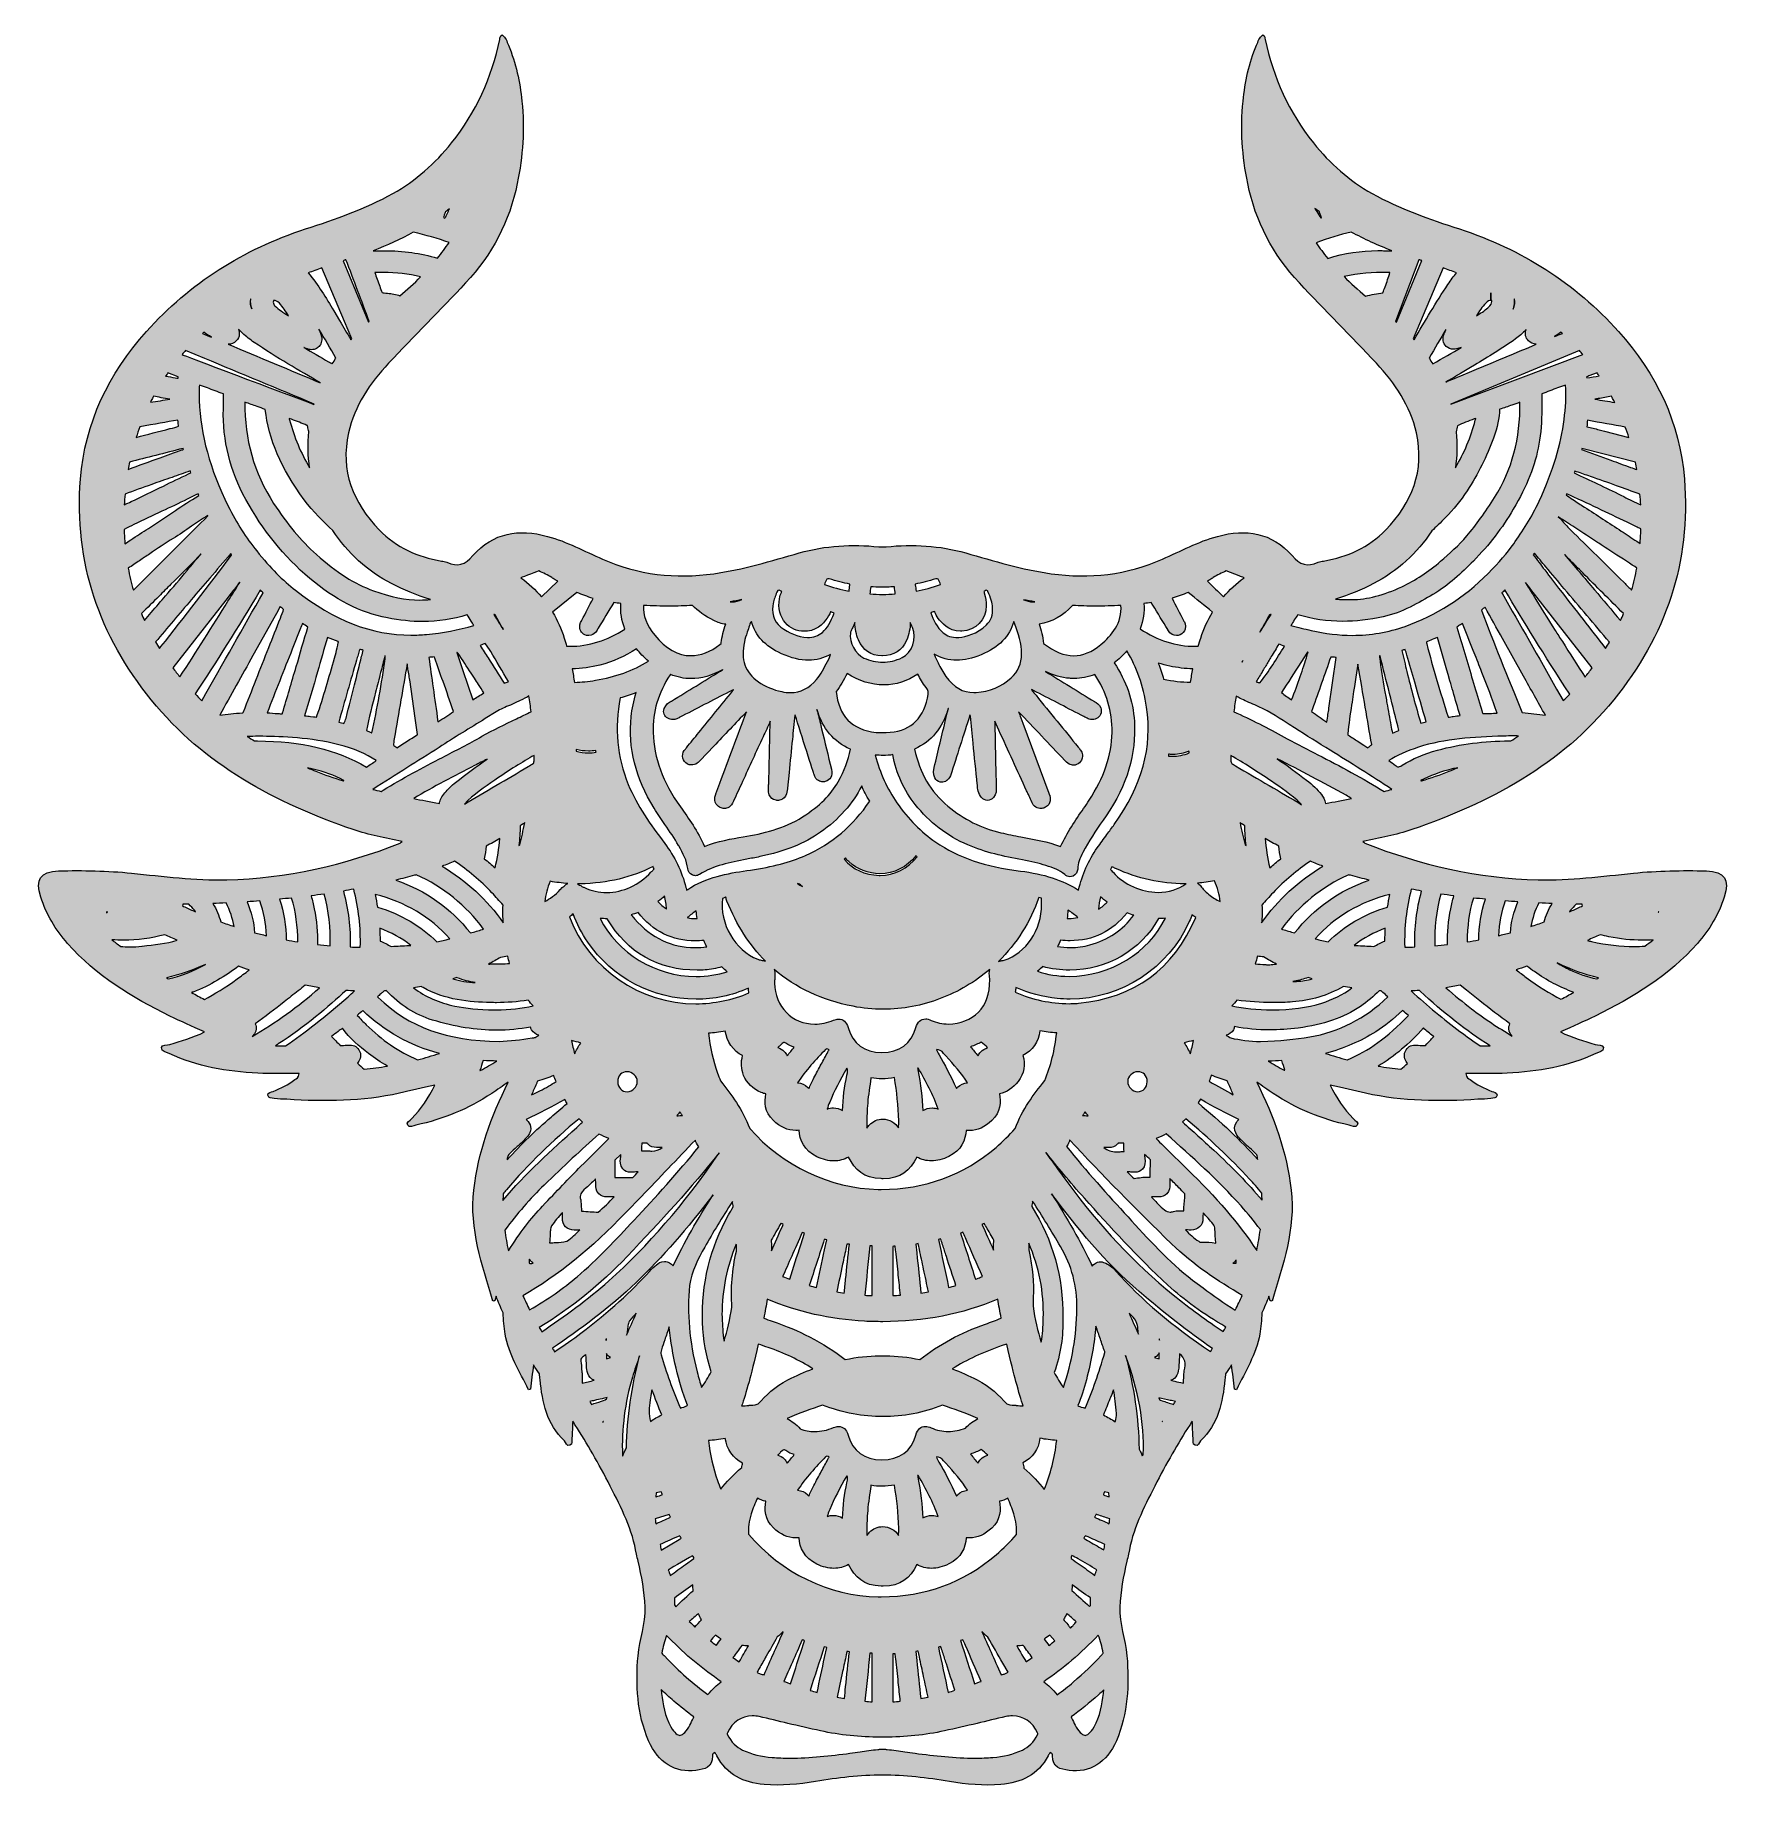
# Model space of a CAD drawing. Extents: x 95 to 1905, y -1935 to -66.
import ezdxf

# ---------------------------------------------------------------- set-up
doc = ezdxf.new("R2010")
doc.units = 0
doc.header["$MEASUREMENT"] = 0
doc.layers.add('Layer 1', color=7, linetype='Continuous')

# ---------------------------------------------------------------- blocks, each defined once
blk = doc.blocks.new('block 2')
at = {"layer": 'Layer 1', "lineweight": 0}
for points, knots in [([(1879.6, -958.2), (1853.6, -957.5), (1827.6, -958), (1801.7, -960.6), (1767.9, -964), (1734.1, -968.5), (1700.1, -967.7), (1636, -966.1), (1574.5, -952.1), (1515, -928.6), (1514.6, -928.4), (1514.2, -927.9), (1512.9, -926.7), (1531, -923.2), (1548.3, -919.8), (1565, -914.1), (1648.2, -885.6), (1724.1, -845.4), (1780.6, -775.7), (1836.3, -707.1), (1863.1, -628.6), (1856.2, -540), (1851.5, -479.5), (1826.1, -427.3), (1785.8, -382.4), (1739.3, -330.4), (1682.3, -294.5), (1616, -272.8), (1584, -262.3), (1552, -251.4), (1522.6, -234.9), (1498.3, -221.4), (1477.6, -202.9), (1460.1, -181), (1433.8, -148.3), (1417.4, -111.2), (1408.5, -70.5), (1408.2, -68.9), (1408.6, -67), (1406.2, -65.7), (1402.2, -68.1), (1401, -72.7), (1399.3, -76.6), (1391.2, -95.8), (1387, -115.7), (1384.9, -136.5), (1381.9, -166.1), (1384, -195.1), (1389.9, -224.1), (1398.1, -264.8), (1416.7, -300.3), (1445.1, -330.5), (1472.2, -359.3), (1500.3, -387.2), (1527.3, -416.2), (1547.2, -437.5), (1563.5, -461.6), (1570, -490.4), (1579.1, -530.9), (1565.4, -565.2), (1537.2, -594.1), (1519, -612.7), (1496.4, -623.2), (1470.8, -627.4), (1468.9, -627.7), (1466.8, -627.8), (1465, -628.7), (1453.7, -634.1), (1445.7, -631.2), (1437.3, -621.6), (1415.8, -597), (1388.1, -592.6), (1357.6, -601), (1337, -606.6), (1318.3, -616.8), (1298.9, -625.3), (1260.8, -642.1), (1221.3, -646.7), (1180.2, -640.9), (1149, -636.5), (1119, -627.3), (1088.8, -618.7), (1061, -610.8), (1032.6, -609.2), (1003.9, -612.2), (1003.6, -612.2), (1003.3, -612.2), (1003, -612.2), (1002, -612.3), (1001, -612.3), (1000, -612.3), (999, -612.3), (998, -612.3), (997, -612.2), (996.7, -612.2), (996.4, -612.2), (996.1, -612.2), (967.4, -609.2), (939, -610.8), (911.2, -618.7), (881, -627.3), (851, -636.5), (819.8, -640.9), (778.7, -646.7), (739.2, -642.1), (701.1, -625.3), (681.7, -616.8), (663, -606.6), (642.4, -601), (611.8, -592.6), (584.2, -597), (562.7, -621.6), (554.3, -631.2), (546.3, -634.1), (535, -628.7), (533.2, -627.8), (531.1, -627.7), (529.2, -627.4), (503.6, -623.2), (480.9, -612.7), (462.8, -594.1), (434.5, -565.2), (420.9, -530.9), (430, -490.4), (436.4, -461.6), (452.8, -437.5), (472.7, -416.2), (499.7, -387.2), (527.8, -359.3), (554.9, -330.5), (583.3, -300.3), (601.8, -264.8), (610.1, -224.1), (616, -195.1), (618.1, -166.1), (615.1, -136.5), (613, -115.7), (608.8, -95.8), (600.6, -76.6), (599, -72.7), (597.8, -68.1), (593.8, -65.7), (591.4, -67), (591.8, -68.9), (591.4, -70.5), (582.6, -111.2), (566.2, -148.3), (539.9, -181), (522.4, -202.9), (501.7, -221.4), (477.4, -234.9), (448, -251.4), (416, -262.3), (384, -272.8), (317.7, -294.5), (260.7, -330.4), (214.2, -382.4), (173.9, -427.3), (148.5, -479.5), (143.8, -540), (136.9, -628.6), (163.7, -707.1), (219.4, -775.7), (275.9, -845.4), (351.8, -885.6), (435, -914.1), (451.6, -919.8), (469, -923.2), (487.1, -926.7), (485.7, -927.9), (485.4, -928.4), (484.9, -928.6), (425.5, -952.1), (364, -966.1), (299.9, -967.7), (265.9, -968.5), (232.1, -964), (198.3, -960.6), (172.4, -958), (146.4, -957.5), (120.4, -958.2), (100.9, -958.7), (95.2, -967.7), (101.3, -986.1), (107.5, -1004.6), (117.1, -1021.1), (130, -1035.7), (160.4, -1070.1), (198.7, -1093.3), (239.3, -1113.3), (250.9, -1118.9), (262.7, -1124), (276.2, -1130.1), (263.2, -1136.5), (251.3, -1140.1), (239.1, -1143.5), (236.1, -1144.3), (230.8, -1143.3), (230.4, -1146.9), (229.9, -1151.2), (235.3, -1151.8), (238.4, -1153.2), (268.3, -1167.3), (300.4, -1172.4), (333, -1174.3), (347.6, -1175.1), (362.3, -1174.4), (377.1, -1174.4), (376.7, -1179.1), (374.3, -1179.9), (372.6, -1181.1), (365.4, -1186.2), (357.8, -1190.5), (349.5, -1193.6), (347.3, -1194.4), (343.6, -1194.7), (343.8, -1197.7), (344.2, -1201.1), (348.1, -1200.8), (350.7, -1201.1), (355.2, -1201.8), (359.7, -1201.9), (364.2, -1202.1), (404.5, -1204.7), (444.6, -1204.4), (484.2, -1195.6), (496.5, -1192.9), (508.7, -1189.9), (522.1, -1186.8), (515.3, -1200.8), (507.4, -1212.3), (497.6, -1222.7), (495.6, -1224.8), (491.1, -1226.6), (493.1, -1229.8), (494.8, -1232.5), (499, -1230.3), (501.9, -1229.6), (531, -1223.5), (557.9, -1212.1), (582.8, -1195.9), (588.8, -1191.9), (594.6, -1187.8), (600.5, -1183.7), (582, -1220.5), (568.4, -1258.6), (563.7, -1299), (558.9, -1340.3), (572.6, -1378.8), (584, -1417.5), (584.7, -1417.4), (585.5, -1417.4), (586.2, -1417.4), (586.2, -1417.4), (587.4, -1412.4), (587.4, -1412.4), (589.8, -1418.4), (592.3, -1424.3), (595, -1430.1), (595.2, -1437.7), (595.8, -1445.3), (597.2, -1452.9), (601.2, -1474.3), (612.4, -1493), (622.2, -1512.1), (622.8, -1511.9), (623.5, -1511.7), (624.2, -1511.5), (625.2, -1502.9), (626.3, -1494.3), (627.3, -1485.7), (629.4, -1488.9), (631.6, -1492), (633.7, -1495.1), (634, -1497.2), (634.2, -1499.3), (634.4, -1501.4), (636.8, -1525.7), (641.8, -1548.9), (660.4, -1566.7), (662.3, -1568.6), (662.8, -1572.9), (666.3, -1571.5), (669.2, -1570.4), (668.2, -1566.5), (668.4, -1563.8), (668.8, -1557.8), (669, -1551.8), (669.3, -1545.8), (670.2, -1547.1), (671.1, -1548.5), (672, -1549.9), (684.5, -1569.3), (696.9, -1590.8), (709.3, -1615.1), (720.8, -1637.6), (733.7, -1662.7), (737.2, -1687.8), (737.8, -1690.3), (738.5, -1692.8), (739.1, -1695.3), (743, -1711.3), (745.7, -1727.6), (746.6, -1744.2), (747.6, -1762.1), (740.3, -1778.6), (739, -1796.1), (736.5, -1827.2), (737.7, -1857.9), (750.3, -1887), (760.3, -1910.2), (779.1, -1921.7), (800.8, -1918.7), (810.3, -1917.4), (818.7, -1915.3), (818.5, -1903), (818.4, -1901.7), (818.8, -1900.2), (821, -1899.6), (821.7, -1900.7), (822.6, -1901.7), (823.2, -1902.9), (833.9, -1923.3), (851.7, -1931.8), (873.6, -1933.7), (892.1, -1935.2), (910.4, -1933.5), (928.6, -1930.4), (952.3, -1926.4), (976.1, -1923.8), (1000, -1923.6), (1023.9, -1923.8), (1047.6, -1926.4), (1071.4, -1930.4), (1089.6, -1933.5), (1107.9, -1935.2), (1126.3, -1933.7), (1148.3, -1931.8), (1166.1, -1923.3), (1176.8, -1902.9), (1177.4, -1901.7), (1178.3, -1900.7), (1179, -1899.6), (1181.2, -1900.2), (1181.5, -1901.7), (1181.5, -1903), (1181.3, -1915.3), (1189.7, -1917.4), (1199.2, -1918.7), (1220.9, -1921.7), (1239.7, -1910.2), (1249.7, -1887), (1262.2, -1857.9), (1263.4, -1827.2), (1261, -1796.1), (1259.7, -1778.6), (1252.4, -1762.1), (1253.4, -1744.2), (1254.3, -1727.6), (1257, -1711.3), (1260.9, -1695.3), (1261.5, -1692.8), (1262.1, -1690.3), (1262.8, -1687.8), (1266.3, -1662.7), (1279.2, -1637.6), (1290.7, -1615.1), (1303.1, -1590.8), (1315.4, -1569.3), (1328, -1549.9), (1328.9, -1548.5), (1329.8, -1547.1), (1330.7, -1545.8), (1331, -1551.8), (1331.2, -1557.8), (1331.6, -1563.8), (1331.8, -1566.5), (1330.8, -1570.4), (1333.7, -1571.5), (1337.1, -1572.9), (1337.7, -1568.6), (1339.6, -1566.7), (1358.2, -1548.9), (1363.2, -1525.7), (1365.6, -1501.4), (1365.8, -1499.3), (1366, -1497.2), (1366.3, -1495.1), (1368.4, -1492), (1370.6, -1488.9), (1372.7, -1485.7), (1373.7, -1494.3), (1374.8, -1502.9), (1375.8, -1511.5), (1376.5, -1511.7), (1377.2, -1511.9), (1377.8, -1512.1), (1387.5, -1493), (1398.8, -1474.3), (1402.8, -1452.9), (1404.2, -1445.3), (1404.8, -1437.7), (1405, -1430.1), (1407.7, -1424.3), (1410.2, -1418.4), (1412.6, -1412.4), (1412.6, -1412.4), (1413.8, -1417.4), (1413.8, -1417.4), (1414.5, -1417.4), (1415.2, -1417.4), (1416, -1417.5), (1427.4, -1378.8), (1441.1, -1340.3), (1436.3, -1299), (1431.6, -1258.6), (1418, -1220.5), (1399.5, -1183.7), (1405.4, -1187.8), (1411.2, -1191.9), (1417.1, -1195.9), (1442, -1212.1), (1469, -1223.5), (1498.1, -1229.6), (1501, -1230.3), (1505.2, -1232.5), (1506.9, -1229.8), (1508.9, -1226.6), (1504.4, -1224.8), (1502.4, -1222.7), (1492.6, -1212.3), (1484.7, -1200.8), (1477.9, -1186.8), (1491.3, -1189.9), (1503.5, -1192.9), (1515.8, -1195.6), (1555.4, -1204.4), (1595.5, -1204.7), (1635.7, -1202.1), (1640.3, -1201.9), (1644.8, -1201.8), (1649.3, -1201.1), (1651.9, -1200.8), (1655.8, -1201.1), (1656.1, -1197.7), (1656.4, -1194.7), (1652.7, -1194.4), (1650.5, -1193.6), (1642.2, -1190.5), (1634.6, -1186.2), (1627.4, -1181.1), (1625.7, -1179.9), (1623.3, -1179.1), (1622.9, -1174.4), (1637.7, -1174.4), (1652.4, -1175.1), (1667, -1174.3), (1699.6, -1172.4), (1731.7, -1167.3), (1761.6, -1153.2), (1764.7, -1151.8), (1770.1, -1151.2), (1769.6, -1146.9), (1769.2, -1143.3), (1763.9, -1144.3), (1760.9, -1143.5), (1748.7, -1140.1), (1736.7, -1136.5), (1723.8, -1130.1), (1737.3, -1124), (1749.1, -1118.9), (1760.7, -1113.3), (1801.3, -1093.3), (1839.6, -1070.1), (1870, -1035.7), (1882.9, -1021.1), (1892.5, -1004.6), (1898.7, -986.1), (1904.8, -967.7), (1899.1, -958.7), (1879.6, -958.2)], [0, 0, 0, 0, 1, 1, 1, 2, 2, 2, 3, 3, 3, 4, 4, 4, 5, 5, 5, 6, 6, 6, 7, 7, 7, 8, 8, 8, 9, 9, 9, 10, 10, 10, 11, 11, 11, 12, 12, 12, 13, 13, 13, 14, 14, 14, 15, 15, 15, 16, 16, 16, 17, 17, 17, 18, 18, 18, 19, 19, 19, 20, 20, 20, 21, 21, 21, 22, 22, 22, 23, 23, 23, 24, 24, 24, 25, 25, 25, 26, 26, 26, 27, 27, 27, 28, 28, 28, 29, 29, 29, 30, 30, 30, 31, 31, 31, 32, 32, 32, 33, 33, 33, 34, 34, 34, 35, 35, 35, 36, 36, 36, 37, 37, 37, 38, 38, 38, 39, 39, 39, 40, 40, 40, 41, 41, 41, 42, 42, 42, 43, 43, 43, 44, 44, 44, 45, 45, 45, 46, 46, 46, 47, 47, 47, 48, 48, 48, 49, 49, 49, 50, 50, 50, 51, 51, 51, 52, 52, 52, 53, 53, 53, 54, 54, 54, 55, 55, 55, 56, 56, 56, 57, 57, 57, 58, 58, 58, 59, 59, 59, 60, 60, 60, 61, 61, 61, 62, 62, 62, 63, 63, 63, 64, 64, 64, 65, 65, 65, 66, 66, 66, 67, 67, 67, 68, 68, 68, 69, 69, 69, 70, 70, 70, 71, 71, 71, 72, 72, 72, 73, 73, 73, 74, 74, 74, 75, 75, 75, 76, 76, 76, 77, 77, 77, 78, 78, 78, 79, 79, 79, 80, 80, 80, 81, 81, 81, 82, 82, 82, 83, 83, 83, 84, 84, 84, 85, 85, 85, 86, 86, 86, 87, 87, 87, 88, 88, 88, 89, 89, 89, 90, 90, 90, 91, 91, 91, 92, 92, 92, 93, 93, 93, 94, 94, 94, 95, 95, 95, 96, 96, 96, 97, 97, 97, 98, 98, 98, 99, 99, 99, 100, 100, 100, 101, 101, 101, 102, 102, 102, 103, 103, 103, 104, 104, 104, 105, 105, 105, 106, 106, 106, 107, 107, 107, 108, 108, 108, 109, 109, 109, 110, 110, 110, 111, 111, 111, 112, 112, 112, 113, 113, 113, 114, 114, 114, 115, 115, 115, 116, 116, 116, 117, 117, 117, 118, 118, 118, 119, 119, 119, 120, 120, 120, 121, 121, 121, 122, 122, 122, 123, 123, 123, 124, 124, 124, 125, 125, 125, 126, 126, 126, 127, 127, 127, 128, 128, 128, 129, 129, 129, 130, 130, 130, 131, 131, 131, 132, 132, 132, 133, 133, 133, 134, 134, 134, 135, 135, 135, 136, 136, 136, 137, 137, 137, 138, 138, 138, 139, 139, 139, 140, 140, 140, 141, 141, 141, 142, 142, 142, 143, 143, 143, 144, 144, 144, 145, 145, 145, 146, 146, 146, 147, 147, 147, 148, 148, 148, 149, 149, 149, 150, 150, 150, 151, 151, 151, 152, 152, 152, 153, 153, 153, 154, 154, 154, 155, 155, 155, 156, 156, 156, 157, 157, 157, 158, 158, 158, 159, 159, 159, 160, 160, 160, 160]), ([(535.2, -256.5), (534.7, -257.6), (534.2, -258.7), (533.7, -259.7), (533.4, -260.3), (533.1, -260.8), (532.9, -261.4), (532.2, -261.1), (531.7, -260.9), (531.3, -260.7), (531.5, -260.1), (531.7, -259.2), (532.2, -258), (532.6, -256.8), (533, -255.6), (533.4, -254.5), (534.9, -253.4), (536.3, -252.3), (537.8, -251.2), (536.9, -253), (536.1, -254.7), (535.2, -256.5)], [0, 0, 0, 0, 1, 1, 1, 2, 2, 2, 3, 3, 3, 4, 4, 4, 5, 5, 5, 6, 6, 6, 7, 7, 7, 7]), ([(1468, -261), (1467.5, -260.5), (1466.8, -259.6), (1465.8, -257.8), (1464.3, -255.5), (1463, -253.2), (1461.7, -250.8), (1463.2, -252), (1464.8, -253.2), (1466.4, -254.4), (1466.4, -254.4), (1468, -258.8), (1468.7, -260.8), (1468.4, -260.9), (1468.2, -261), (1468, -261)], [0, 0, 0, 0, 1, 1, 1, 2, 2, 2, 3, 3, 3, 4, 4, 4, 5, 5, 5, 5]), ([(537.3, -287.4), (533.4, -293.1), (529.2, -298.7), (524.8, -304.1), (507, -298.6), (488.4, -296), (468, -296), (468, -296), (456.1, -296), (456.1, -296), (470.9, -290.5), (485.3, -283.9), (499.1, -276.3), (512.3, -279.3), (525.1, -283), (537.3, -287.4)], [0, 0, 0, 0, 1, 1, 1, 2, 2, 2, 3, 3, 3, 4, 4, 4, 5, 5, 5, 5]), ([(1500.5, -276.1), (1514.5, -283.8), (1529, -290.4), (1543.9, -296), (1543.9, -296), (1534.8, -296), (1534.8, -296), (1532.8, -295.9), (1530.8, -295.9), (1528.8, -295.9), (1511, -295.9), (1493, -298.7), (1475.3, -304.2), (1470.9, -298.8), (1466.7, -293.2), (1462.9, -287.6), (1475.9, -282.7), (1488.2, -278.9), (1500.5, -276.1)], [0, 0, 0, 0, 1, 1, 1, 2, 2, 2, 3, 3, 3, 4, 4, 4, 5, 5, 5, 6, 6, 6, 6]), ([(433.3, -390.2), (433, -390.5), (432.7, -390.8), (432.5, -391.1), (428.4, -384.2), (424.4, -377.4), (420.4, -370.7), (420.4, -370.7), (414.1, -360.1), (414.1, -360.1), (406, -346.4), (397.6, -332.4), (387, -319.7), (391.6, -318), (396.5, -316.2), (401.6, -314.4), (401.6, -314.4), (425.5, -371.7), (425.5, -371.7), (425.5, -371.7), (433.3, -390.2), (433.3, -390.2)], [0, 0, 0, 0, 1, 1, 1, 2, 2, 2, 3, 3, 3, 4, 4, 4, 5, 5, 5, 6, 6, 6, 7, 7, 7, 7]), ([(427.2, -305.6), (435.5, -327.6), (443.8, -349.6), (452.1, -371.7), (451.8, -371.9), (451.6, -372.1), (451.4, -372.3), (451.4, -372.3), (424.1, -306.7), (424.1, -306.7), (425.1, -306.3), (426.2, -306), (427.2, -305.6)], [0, 0, 0, 0, 1, 1, 1, 2, 2, 2, 3, 3, 3, 4, 4, 4, 4]), ([(1547.8, -371.6), (1547.8, -371.6), (1572.7, -305.6), (1572.7, -305.6), (1573.8, -305.9), (1574.8, -306.3), (1575.9, -306.6), (1575.9, -306.6), (1548.6, -372.2), (1548.6, -372.2), (1548.3, -372), (1548.1, -371.8), (1547.8, -371.6)], [0, 0, 0, 0, 1, 1, 1, 2, 2, 2, 3, 3, 3, 4, 4, 4, 4]), ([(1612.9, -319.7), (1609.8, -323.3), (1606.7, -327.4), (1603.7, -332), (1590.8, -351.4), (1579.1, -371.1), (1567.6, -391.1), (1567.3, -390.8), (1567, -390.5), (1566.7, -390.1), (1566.7, -390.1), (1598.4, -314.3), (1598.4, -314.3), (1603.4, -316.1), (1608.2, -317.9), (1612.9, -319.7)], [0, 0, 0, 0, 1, 1, 1, 2, 2, 2, 3, 3, 3, 4, 4, 4, 5, 5, 5, 5]), ([(481.9, -343.3), (477.2, -342), (472.6, -341.5), (468.1, -341.1), (467.3, -341), (466.5, -340.9), (465.8, -340.8), (464.9, -338.5), (464.1, -336.3), (463.2, -334), (461.3, -328.9), (459.5, -324.1), (458.1, -319.2), (458.1, -319.2), (458.5, -319.2), (458.5, -319.2), (459.7, -319.2), (460.9, -319.2), (462, -319.2), (463.3, -319.2), (464.6, -319.3), (465.9, -319.3), (465.9, -319.3), (467.3, -319.3), (467.3, -319.3), (480.9, -319.3), (494, -320.8), (506.9, -323.9), (500, -330.9), (492.5, -337.6), (484.7, -344.1), (483.8, -343.8), (482.8, -343.5), (481.9, -343.3)], [0, 0, 0, 0, 1, 1, 1, 2, 2, 2, 3, 3, 3, 4, 4, 4, 5, 5, 5, 6, 6, 6, 7, 7, 7, 8, 8, 8, 9, 9, 9, 10, 10, 10, 11, 11, 11, 11]), ([(1534.2, -340.9), (1528, -341.8), (1521.9, -343), (1515.8, -344.5), (1507.7, -337.8), (1500, -330.9), (1492.8, -323.7), (1508, -319.9), (1523.8, -319.3), (1539, -319.3), (1539, -319.3), (1541.8, -319.3), (1541.8, -319.3), (1540.3, -324.4), (1538.4, -329.4), (1536.5, -334.7), (1535.7, -336.7), (1534.9, -338.8), (1534.2, -340.9)], [0, 0, 0, 0, 1, 1, 1, 2, 2, 2, 3, 3, 3, 4, 4, 4, 5, 5, 5, 6, 6, 6, 6]), ([(326.6, -358.2), (325, -354.7), (324.5, -351.2), (325.4, -347.6), (325.5, -347.6), (325.5, -347.5), (325.6, -347.5), (325.1, -351.1), (325.5, -354.7), (326.6, -358.2)], [0, 0, 0, 0, 1, 1, 1, 2, 2, 2, 3, 3, 3, 3]), ([(349.6, -350.8), (349.6, -350), (349.7, -349.5), (349.8, -349.2), (349.9, -349.2), (350, -349.2), (350.1, -349.2), (350.3, -349.2), (350.4, -349.2), (350.6, -349.2), (351.9, -349.3), (353.9, -349.7), (356.2, -352.2), (359.9, -356.2), (362.9, -360.7), (365.7, -365.4), (360.4, -362.2), (355.6, -358.8), (351.2, -354.8), (350.3, -354.1), (349.8, -352.7), (349.6, -350.8)], [0, 0, 0, 0, 1, 1, 1, 2, 2, 2, 3, 3, 3, 4, 4, 4, 5, 5, 5, 6, 6, 6, 7, 7, 7, 7]), ([(1649.4, -349.2), (1649.4, -349.2), (1649.6, -349.2), (1649.7, -349.2), (1650, -349.2), (1650.3, -349.3), (1650.5, -349.3), (1650.5, -349.5), (1650.5, -349.8), (1650.5, -350.2), (1650.4, -351.9), (1649.9, -354), (1646.3, -357), (1642.6, -360.2), (1638.5, -362.9), (1634.1, -365.5), (1637, -360.6), (1640.2, -356), (1644, -351.9), (1646.3, -349.5), (1648.2, -349.2), (1649.4, -349.2), (1649.4, -349.2), (1649.4, -341), (1649.4, -341), (1649.4, -341), (1649.4, -349.2), (1649.4, -349.2)], [0, 0, 0, 0, 1, 1, 1, 2, 2, 2, 3, 3, 3, 4, 4, 4, 5, 5, 5, 6, 6, 6, 7, 7, 7, 8, 8, 8, 9, 9, 9, 9]), ([(1673.2, -358.3), (1674, -355.8), (1674.4, -353.3), (1674.5, -350.7), (1674.5, -350.6), (1674.5, -350.5), (1674.5, -350.4), (1674.5, -349.4), (1674.4, -348.4), (1674.3, -347.5), (1674.4, -347.5), (1674.6, -347.6), (1674.7, -347.7), (1675.7, -351), (1675.2, -354.4), (1673.2, -358.3)], [0, 0, 0, 0, 1, 1, 1, 2, 2, 2, 3, 3, 3, 4, 4, 4, 5, 5, 5, 5]), ([(283.8, -388.5), (280.5, -387.1), (277.3, -385.8), (274, -384.4), (274.5, -384), (275, -383.5), (275.4, -383.1), (278, -384.8), (280.7, -386.6), (283.8, -388.5)], [0, 0, 0, 0, 1, 1, 1, 2, 2, 2, 3, 3, 3, 3]), ([(310, -392.4), (314.5, -388), (313.4, -382.7), (312.5, -379.9), (313.8, -381.4), (315.2, -382.8), (316.7, -384.1), (320.9, -387.7), (324.8, -391), (329.2, -393.9), (353.1, -410), (377.8, -424.5), (399.7, -437), (366.9, -423.3), (334.2, -409.6), (301.5, -395.9), (304.8, -395.9), (307.7, -394.7), (310, -392.4)], [0, 0, 0, 0, 1, 1, 1, 2, 2, 2, 3, 3, 3, 4, 4, 4, 5, 5, 5, 6, 6, 6, 6]), ([(412.6, -416.8), (411.3, -416), (410, -415.3), (408.7, -414.6), (399.9, -409.6), (391.1, -404.5), (382.2, -399.3), (382.4, -399.4), (382.7, -399.5), (382.9, -399.6), (382.9, -399.6), (384.7, -400.4), (384.7, -400.4), (386.7, -401.2), (388.6, -401.7), (390.5, -401.7), (392.3, -401.7), (394.1, -401.2), (395.6, -400.5), (397.1, -399.7), (398.4, -398.6), (399.4, -397.2), (400.7, -395.3), (402.6, -391.3), (400.4, -385.3), (399.8, -383.4), (399.1, -381.6), (398.4, -379.9), (404.5, -389.9), (410.5, -400.2), (416.5, -410.9), (415.1, -412.8), (413.8, -414.8), (412.6, -416.8)], [0, 0, 0, 0, 1, 1, 1, 2, 2, 2, 3, 3, 3, 4, 4, 4, 5, 5, 5, 6, 6, 6, 7, 7, 7, 8, 8, 8, 9, 9, 9, 10, 10, 10, 11, 11, 11, 11]), ([(1601.8, -398.2), (1604, -400.2), (1606.8, -401.3), (1609.8, -401.3), (1612.1, -401.3), (1614.1, -400.6), (1615.4, -400.2), (1615.4, -400.2), (1615.8, -400.1), (1615.8, -400.1), (1616.5, -399.8), (1617.2, -399.5), (1617.9, -399.3), (1608.3, -405), (1598.3, -410.8), (1587.5, -416.8), (1586.2, -414.8), (1584.9, -412.8), (1583.5, -410.8), (1589.7, -399.9), (1595.7, -389.8), (1601.4, -380.3), (1600.8, -381.6), (1600.3, -382.9), (1599.8, -384.2), (1599.8, -384.2), (1599.7, -384.7), (1599.7, -384.7), (1597.5, -390.2), (1598.2, -394.7), (1601.8, -398.2)], [0, 0, 0, 0, 1, 1, 1, 2, 2, 2, 3, 3, 3, 4, 4, 4, 5, 5, 5, 6, 6, 6, 7, 7, 7, 8, 8, 8, 9, 9, 9, 10, 10, 10, 10]), ([(1689.6, -392.2), (1691.8, -394.5), (1694.7, -395.8), (1697.9, -395.9), (1675.7, -405.2), (1602.8, -435.7), (1601.4, -436.3), (1609.4, -431.7), (1618, -426.6), (1627.7, -420.7), (1627.7, -420.7), (1632, -418.2), (1632, -418.2), (1646.6, -409.4), (1661.6, -400.4), (1675.8, -390.2), (1679.5, -387.6), (1683.5, -384.3), (1687.1, -380.3), (1685.6, -385), (1686.4, -389), (1689.6, -392.2)], [0, 0, 0, 0, 1, 1, 1, 2, 2, 2, 3, 3, 3, 4, 4, 4, 5, 5, 5, 6, 6, 6, 7, 7, 7, 7]), ([(1717.6, -387.7), (1719.9, -386.1), (1722.2, -384.6), (1724.4, -383), (1724.9, -383.4), (1725.4, -383.8), (1725.8, -384.3), (1723.1, -385.4), (1720.4, -386.5), (1717.6, -387.7)], [0, 0, 0, 0, 1, 1, 1, 2, 2, 2, 3, 3, 3, 3]), ([(276.4, -411.1), (315.3, -427.3), (354.2, -443.5), (393.1, -459.7), (393.1, -459.9), (393.1, -460), (393, -460.1), (360.5, -447.9), (252.2, -407), (252.2, -407), (253.4, -405.5), (254.7, -404), (256, -402.6), (256, -402.6), (276.4, -411.1), (276.4, -411.1)], [0, 0, 0, 0, 1, 1, 1, 2, 2, 2, 3, 3, 3, 4, 4, 4, 5, 5, 5, 5]), ([(1606.9, -459.8), (1606.9, -459.8), (1606.8, -459.7), (1606.8, -459.7), (1606.8, -459.7), (1744, -402.5), (1744, -402.5), (1745.2, -403.9), (1746.5, -405.4), (1747.7, -406.8), (1747.7, -406.8), (1606.9, -459.8), (1606.9, -459.8)], [0, 0, 0, 0, 1, 1, 1, 2, 2, 2, 3, 3, 3, 4, 4, 4, 4]), ([(237.1, -426.5), (237.1, -426.5), (248.2, -430.7), (248.2, -430.7), (248.2, -431.2), (248.1, -431.7), (248, -432.2), (247.1, -432), (246, -431.9), (244.9, -431.7), (241.5, -431.1), (238.1, -430.5), (234.7, -430), (235.5, -428.8), (236.3, -427.7), (237.1, -426.5)], [0, 0, 0, 0, 1, 1, 1, 2, 2, 2, 3, 3, 3, 4, 4, 4, 5, 5, 5, 5]), ([(1752, -431.9), (1751.9, -431.5), (1751.8, -431.1), (1751.7, -430.8), (1752.6, -430.4), (1753.6, -430), (1754.2, -429.8), (1754.2, -429.8), (1762.9, -426.5), (1762.9, -426.5), (1763.6, -427.6), (1764.4, -428.6), (1765.1, -429.7), (1760.7, -430.4), (1756.4, -431.2), (1752, -431.9)], [0, 0, 0, 0, 1, 1, 1, 2, 2, 2, 3, 3, 3, 4, 4, 4, 5, 5, 5, 5]), ([(513.2, -705.7), (507.6, -706.3), (502, -706.5), (496.6, -706.5), (455, -706.5), (414.6, -690.9), (373.3, -658.6), (359.7, -648), (346.9, -635.1), (331.9, -616.6), (320.4, -602.4), (310.4, -586.8), (301.5, -568.8), (282, -529.2), (271.9, -492.4), (270.5, -456), (270.5, -456), (270.5, -455.2), (270.5, -455.2), (270.3, -449.7), (270.1, -444.5), (270.9, -439.5), (276.4, -441.4), (282.1, -443.6), (287.5, -445.6), (290.5, -446.7), (293.4, -447.8), (296.3, -448.9), (296.3, -452.6), (296.3, -456.2), (296.3, -459.9), (296.3, -459.9), (296.3, -465), (296.3, -465), (295.4, -498.4), (303.4, -530.9), (320.3, -561.7), (338.2, -594.3), (361.1, -622.7), (388.5, -645.9), (415.3, -668.6), (442.5, -682.4), (471.4, -688.1), (484.5, -690.7), (497.2, -692), (509.2, -692), (525.7, -692), (541.6, -689.6), (556.4, -684.7), (556.4, -684.7), (556.5, -684.7), (556.5, -684.7), (556.5, -684.7), (556.5, -684.7), (556.5, -684.7), (558, -686.9), (559.4, -689.2), (560.8, -691.5), (561.7, -693.1), (562.7, -694.6), (563.7, -696.2), (547.3, -700.9), (530.3, -704.1), (513.2, -705.7)], [0, 0, 0, 0, 1, 1, 1, 2, 2, 2, 3, 3, 3, 4, 4, 4, 5, 5, 5, 6, 6, 6, 7, 7, 7, 8, 8, 8, 9, 9, 9, 10, 10, 10, 11, 11, 11, 12, 12, 12, 13, 13, 13, 14, 14, 14, 15, 15, 15, 16, 16, 16, 17, 17, 17, 18, 18, 18, 19, 19, 19, 20, 20, 20, 21, 21, 21, 21]), ([(1491.3, -691.8), (1505.1, -691.8), (1519.7, -690.2), (1534.6, -686.9), (1554.8, -682.4), (1572.9, -671.7), (1587.6, -663.1), (1604.4, -653.2), (1618.3, -640.1), (1630.8, -627.4), (1647.7, -610.2), (1661.7, -592.1), (1673.4, -572.1), (1688.1, -547.2), (1696.8, -525.2), (1700.8, -502.7), (1702.9, -491), (1703.9, -478.5), (1703.8, -464.6), (1703.8, -464.6), (1703.8, -459.5), (1703.8, -459.5), (1703.8, -456), (1703.8, -452.5), (1703.8, -448.9), (1706.7, -447.8), (1709.6, -446.7), (1712.5, -445.6), (1717.9, -443.5), (1723.6, -441.4), (1729.1, -439.5), (1730.4, -451.5), (1729.2, -463.7), (1727.7, -476.2), (1724.5, -502.8), (1716, -530.5), (1701, -563.4), (1693.2, -580.5), (1682.9, -596), (1673.9, -608.9), (1667, -618.7), (1658.4, -628.7), (1646.6, -640.5), (1620.8, -666.5), (1591, -685.6), (1558, -697.1), (1539.9, -703.5), (1520.9, -706.7), (1501.6, -706.7), (1487.4, -706.7), (1472.6, -704.9), (1457.6, -701.5), (1450.9, -699.9), (1443.4, -698.2), (1436.1, -696.2), (1438.5, -692.2), (1440.8, -688.3), (1443.4, -684.7), (1458.6, -689.4), (1474.7, -691.8), (1491.3, -691.8)], [0, 0, 0, 0, 1, 1, 1, 2, 2, 2, 3, 3, 3, 4, 4, 4, 5, 5, 5, 6, 6, 6, 7, 7, 7, 8, 8, 8, 9, 9, 9, 10, 10, 10, 11, 11, 11, 12, 12, 12, 13, 13, 13, 14, 14, 14, 15, 15, 15, 16, 16, 16, 17, 17, 17, 18, 18, 18, 19, 19, 19, 20, 20, 20, 20]), ([(219.4, -456), (220.1, -454.5), (220.9, -453), (221.7, -451.5), (227, -452.4), (232.7, -453.4), (239.2, -454.6), (232.6, -455.6), (225.7, -456.7), (218.4, -457.9), (218.7, -457.2), (219, -456.6), (219.4, -456)], [0, 0, 0, 0, 1, 1, 1, 2, 2, 2, 3, 3, 3, 4, 4, 4, 4]), ([(505.9, -669), (491, -669), (475.3, -665.8), (456.5, -659.1), (436.2, -651.8), (417.4, -639.8), (395.6, -620.3), (379.1, -605.6), (364.2, -587.7), (350, -565.8), (329, -533.5), (318.7, -497.2), (319.4, -457.9), (323.7, -459.3), (328, -460.8), (332.3, -462.4), (335.2, -463.4), (338.1, -464.5), (341.1, -465.5), (344.6, -497.4), (357.9, -528.1), (382.6, -562), (392, -574.9), (403.3, -585.7), (413.2, -594.6), (428.6, -618.5), (450.3, -638.2), (475.9, -651.5), (488.6, -658.1), (502.2, -663.7), (517.5, -668.5), (513.8, -668.8), (509.9, -668.9), (505.9, -669)], [0, 0, 0, 0, 1, 1, 1, 2, 2, 2, 3, 3, 3, 4, 4, 4, 5, 5, 5, 6, 6, 6, 7, 7, 7, 8, 8, 8, 9, 9, 9, 10, 10, 10, 11, 11, 11, 11]), ([(1586.4, -595.2), (1590.9, -591.1), (1595.6, -586.5), (1601, -581), (1609.4, -572.6), (1617.2, -562.9), (1624.1, -552.3), (1635.8, -534.6), (1645.2, -515.6), (1652.3, -496), (1656.4, -484.4), (1658.4, -474.7), (1658.8, -465.4), (1658.8, -465.4), (1658.9, -465.3), (1658.9, -465.3), (1663.4, -463.9), (1667.7, -462.4), (1671.9, -460.9), (1674.8, -459.9), (1677.7, -458.9), (1680.5, -457.9), (1681, -496.7), (1672.1, -529.9), (1653.5, -559.5), (1643.4, -575.4), (1633.7, -588.8), (1623.9, -600.5), (1615.4, -610.6), (1605, -619.6), (1595.9, -627.5), (1582.8, -638.8), (1568.9, -648), (1554.4, -654.8), (1535.4, -663.8), (1517, -668.5), (1501, -668.5), (1499.4, -668.5), (1497.8, -668.4), (1496.2, -668.3), (1496, -668.3), (1495.8, -668.3), (1495.7, -668.3), (1495.7, -668.3), (1495.5, -668.3), (1495.5, -668.3), (1494.4, -668.3), (1493.4, -668.3), (1492.3, -668.3), (1489.3, -668.3), (1486.4, -668.3), (1483.6, -668.1), (1498.4, -663.4), (1511.7, -658), (1524.1, -651.5), (1549.5, -638.3), (1571, -618.9), (1586.4, -595.2)], [0, 0, 0, 0, 1, 1, 1, 2, 2, 2, 3, 3, 3, 4, 4, 4, 5, 5, 5, 6, 6, 6, 7, 7, 7, 8, 8, 8, 9, 9, 9, 10, 10, 10, 11, 11, 11, 12, 12, 12, 13, 13, 13, 14, 14, 14, 15, 15, 15, 16, 16, 16, 17, 17, 17, 18, 18, 18, 19, 19, 19, 19]), ([(1760.5, -454.6), (1761.6, -454.4), (1762.8, -454.2), (1763.9, -454), (1768.7, -453.1), (1773.5, -452.3), (1778.3, -451.5), (1779.1, -453), (1779.9, -454.5), (1780.6, -456), (1781, -456.7), (1781.3, -457.4), (1781.7, -458.1), (1774.9, -456.9), (1767.8, -455.7), (1760.5, -454.6)], [0, 0, 0, 0, 1, 1, 1, 2, 2, 2, 3, 3, 3, 4, 4, 4, 5, 5, 5, 5]), ([(207.1, -484), (222.9, -481.2), (235.7, -479), (247.8, -477), (248.1, -479.6), (248.3, -482.1), (248.3, -483.5), (246.6, -484.2), (243, -485.1), (239.6, -486), (239.6, -486), (239.3, -486), (239.3, -486), (227.3, -489.1), (215.2, -492.2), (203.2, -495.3), (204.4, -491.5), (205.7, -487.7), (207.1, -484)], [0, 0, 0, 0, 1, 1, 1, 2, 2, 2, 3, 3, 3, 4, 4, 4, 5, 5, 5, 6, 6, 6, 6]), ([(388.4, -527.9), (379.1, -512.1), (371.9, -495), (366.9, -476.7), (366.7, -476.2), (366.6, -475.7), (366.5, -475.2), (367.3, -475.5), (368.1, -475.7), (368.9, -476), (374.7, -478.2), (380.3, -480.2), (385.6, -482.6), (385.9, -482.8), (386.1, -482.9), (386.1, -482.9), (386.1, -483), (386.3, -483.3), (386.4, -484.1), (386.6, -485.7), (387, -487.4), (387.5, -489.2), (386.3, -502.1), (386.6, -515.2), (388.4, -527.9)], [0, 0, 0, 0, 1, 1, 1, 2, 2, 2, 3, 3, 3, 4, 4, 4, 5, 5, 5, 6, 6, 6, 7, 7, 7, 8, 8, 8, 8]), ([(1612.5, -489.4), (1613.1, -487.2), (1613.6, -485.1), (1613.9, -483), (1613.9, -483), (1613.9, -482.9), (1613.9, -482.9), (1619.5, -480.1), (1625.5, -478), (1631.8, -475.7), (1632.3, -475.5), (1632.9, -475.4), (1633.4, -475.2), (1633.2, -475.8), (1633.1, -476.4), (1632.9, -477), (1628.1, -495.1), (1621, -512), (1611.6, -528), (1613.4, -515.2), (1613.7, -502.3), (1612.5, -489.4)], [0, 0, 0, 0, 1, 1, 1, 2, 2, 2, 3, 3, 3, 4, 4, 4, 5, 5, 5, 6, 6, 6, 7, 7, 7, 7]), ([(1770.7, -488.7), (1768.8, -488.2), (1766.9, -487.7), (1765, -487.2), (1760.8, -486.1), (1756.5, -485), (1752.1, -483.9), (1752.3, -481.6), (1752.4, -479.4), (1752.5, -477.1), (1766.4, -479.6), (1780.3, -482.1), (1793, -484.3), (1794.4, -488), (1795.7, -491.7), (1796.9, -495.5), (1796.9, -495.5), (1770.7, -488.7), (1770.7, -488.7)], [0, 0, 0, 0, 1, 1, 1, 2, 2, 2, 3, 3, 3, 4, 4, 4, 5, 5, 5, 6, 6, 6, 6]), ([(196.2, -521.7), (214.1, -517.2), (233.9, -512.2), (253.3, -507.1), (253.5, -507.5), (253.6, -507.8), (253.7, -508.1), (253.1, -508.4), (252.4, -508.6), (251.9, -508.8), (244.2, -511.6), (236.5, -514.3), (228.9, -517.1), (217.6, -521.1), (206.1, -525.2), (194.7, -529.5), (195.2, -526.9), (195.7, -524.3), (196.2, -521.7)], [0, 0, 0, 0, 1, 1, 1, 2, 2, 2, 3, 3, 3, 4, 4, 4, 5, 5, 5, 6, 6, 6, 6]), ([(1798.7, -527.4), (1791.6, -524.8), (1784.5, -522.2), (1777.5, -519.6), (1767.3, -515.8), (1756.7, -512), (1746.3, -508.2), (1746.4, -507.9), (1746.5, -507.6), (1746.6, -507.2), (1747.5, -507.5), (1748.6, -507.7), (1749.6, -508), (1749.6, -508), (1803.8, -521.8), (1803.8, -521.8), (1804.3, -524.4), (1804.9, -527.1), (1805.3, -529.8), (1803.1, -529), (1800.9, -528.2), (1798.7, -527.4)], [0, 0, 0, 0, 1, 1, 1, 2, 2, 2, 3, 3, 3, 4, 4, 4, 5, 5, 5, 6, 6, 6, 7, 7, 7, 7]), ([(191.3, -556), (200.7, -552.5), (210.2, -549.1), (219.8, -545.6), (226.9, -543), (234.3, -540.4), (241.5, -538), (247.8, -535.8), (254.4, -533.5), (260.9, -531.2), (261.2, -531.8), (261.4, -532.4), (261.7, -533), (260.9, -533.4), (260, -533.9), (259.1, -534.3), (250.1, -538.6), (241.2, -542.9), (232.3, -547.3), (221, -552.8), (209.3, -558.5), (197.8, -563.9), (195.4, -565), (192.9, -566.2), (190.5, -567.3), (190.7, -563.5), (190.9, -559.8), (191.3, -556)], [0, 0, 0, 0, 1, 1, 1, 2, 2, 2, 3, 3, 3, 4, 4, 4, 5, 5, 5, 6, 6, 6, 7, 7, 7, 8, 8, 8, 9, 9, 9, 9]), ([(1791.4, -558.6), (1775, -550.4), (1758.2, -542.4), (1741.9, -534.8), (1741.9, -534.8), (1738.3, -533.2), (1738.3, -533.2), (1738.4, -533.2), (1738.9, -531.8), (1739.1, -531.3), (1739.9, -531.6), (1740.6, -531.8), (1741, -532), (1745.9, -533.7), (1750.8, -535.4), (1755.8, -537.1), (1764.9, -540.3), (1774.4, -543.5), (1783.6, -546.9), (1792, -549.9), (1800.4, -553), (1808.7, -556.1), (1809, -559.8), (1809.3, -563.5), (1809.5, -567.3), (1803.4, -564.5), (1797.3, -561.6), (1791.4, -558.6)], [0, 0, 0, 0, 1, 1, 1, 2, 2, 2, 3, 3, 3, 4, 4, 4, 5, 5, 5, 6, 6, 6, 7, 7, 7, 8, 8, 8, 9, 9, 9, 9]), ([(200.8, -588.4), (210.6, -583.5), (220.8, -578.7), (230.7, -574.2), (239.6, -570.1), (248.8, -565.8), (257.8, -561.3), (261.5, -559.5), (265.2, -557.6), (269.3, -555.5), (269.6, -556.1), (269.8, -556.8), (270.1, -557.5), (270.1, -557.5), (266.2, -559.9), (266.2, -559.9), (258.2, -564.8), (249.9, -569.9), (242.1, -575.5), (233.7, -581.5), (224.8, -587.1), (216.3, -592.6), (210.1, -596.5), (203.7, -600.6), (197.4, -604.8), (195.4, -606.2), (193.4, -607.6), (191.2, -609), (191, -606.7), (190.9, -604.4), (190.7, -602.2), (190.6, -599.5), (190.5, -596.7), (190.4, -593.6), (193.9, -591.9), (197.4, -590.1), (200.8, -588.4)], [0, 0, 0, 0, 1, 1, 1, 2, 2, 2, 3, 3, 3, 4, 4, 4, 5, 5, 5, 6, 6, 6, 7, 7, 7, 8, 8, 8, 9, 9, 9, 10, 10, 10, 11, 11, 11, 12, 12, 12, 12]), ([(1809.2, -602.2), (1809.1, -604.3), (1809, -606.4), (1808.8, -608.5), (1808.8, -608.5), (1805.3, -606.3), (1805.3, -606.3), (1799.8, -602.6), (1794.2, -599), (1788.7, -595.3), (1775.9, -586.9), (1762.6, -578.1), (1749.3, -569.8), (1745.2, -567.3), (1741.3, -564.5), (1737.1, -561.7), (1734.8, -560), (1732.4, -558.4), (1729.9, -556.7), (1730.1, -556.3), (1730.2, -556), (1730.4, -555.6), (1731.4, -556), (1732.5, -556.6), (1733.7, -557.1), (1757.9, -568.3), (1778.2, -577.8), (1798.7, -587.8), (1802.4, -589.5), (1806, -591.3), (1809.6, -593.1), (1809.5, -596.3), (1809.4, -599.4), (1809.2, -602.2)], [0, 0, 0, 0, 1, 1, 1, 2, 2, 2, 3, 3, 3, 4, 4, 4, 5, 5, 5, 6, 6, 6, 7, 7, 7, 8, 8, 8, 9, 9, 9, 10, 10, 10, 11, 11, 11, 11]), ([(206.8, -627), (210.4, -624.6), (214, -622.1), (217.7, -619.7), (225.8, -614.2), (234.1, -608.4), (242.6, -603.3), (249.3, -599.2), (255.9, -594.7), (262.3, -590.3), (267.9, -586.5), (273.8, -582.5), (279.7, -578.8), (279.7, -578.9), (279.8, -579), (279.8, -579.2), (269.7, -589.1), (259.6, -599.3), (249.8, -609.1), (249.8, -609.1), (237.1, -621.8), (237.1, -621.8), (237.1, -621.8), (200.3, -658.6), (200.3, -658.6), (198, -650.9), (196.2, -643), (194.7, -635), (198.7, -632.4), (202.8, -629.7), (206.8, -627)], [0, 0, 0, 0, 1, 1, 1, 2, 2, 2, 3, 3, 3, 4, 4, 4, 5, 5, 5, 6, 6, 6, 7, 7, 7, 8, 8, 8, 9, 9, 9, 10, 10, 10, 10]), ([(1791.7, -650.4), (1767.7, -626.5), (1749.1, -608.2), (1731.6, -591.1), (1730.1, -589.6), (1728.7, -588), (1727.2, -586.3), (1725.5, -584.3), (1723.6, -582.1), (1721.4, -580), (1727.3, -583.9), (1733.2, -587.7), (1739.1, -591.6), (1747.5, -597.1), (1756, -602.7), (1764.4, -608.2), (1764.4, -608.2), (1794.4, -627.7), (1805.3, -634.8), (1803.8, -642.8), (1802, -650.7), (1799.8, -658.5), (1797.1, -655.8), (1794.4, -653.1), (1791.7, -650.4)], [0, 0, 0, 0, 1, 1, 1, 2, 2, 2, 3, 3, 3, 4, 4, 4, 5, 5, 5, 6, 6, 6, 7, 7, 7, 8, 8, 8, 8]), ([(227.6, -664.9), (231.8, -660.6), (236.1, -656.4), (240.4, -652.1), (250, -642.7), (260, -632.9), (269.4, -622.9), (270.5, -621.8), (271.6, -620.7), (272.6, -619.6), (267.7, -625.3), (262.7, -631.3), (257.7, -637.4), (250.2, -646.5), (242.3, -655.7), (234.6, -664.5), (229.6, -670.2), (224.5, -676.2), (219.4, -682.2), (219.4, -682.2), (212.1, -690.8), (212.1, -690.8), (211, -688.4), (209.9, -686), (208.9, -683.5), (215.1, -677.3), (221.3, -671.1), (227.6, -664.9)], [0, 0, 0, 0, 1, 1, 1, 2, 2, 2, 3, 3, 3, 4, 4, 4, 5, 5, 5, 6, 6, 6, 7, 7, 7, 8, 8, 8, 9, 9, 9, 9]), ([(228.1, -720.8), (226.6, -718.5), (225.2, -716.1), (223.8, -713.8), (236.6, -698.7), (249.3, -683.7), (262.1, -668.7), (268.6, -660.9), (275.3, -653.2), (281.9, -645.5), (289.2, -637), (296.8, -628.2), (304.2, -619.4), (304.5, -619.9), (304.8, -620.4), (305, -620.8), (305, -620.9), (304.9, -621), (304.9, -621), (280.5, -654.1), (254.7, -687), (229.7, -718.7), (229.7, -718.7), (228.1, -720.8), (228.1, -720.8)], [0, 0, 0, 0, 1, 1, 1, 2, 2, 2, 3, 3, 3, 4, 4, 4, 5, 5, 5, 6, 6, 6, 7, 7, 7, 8, 8, 8, 8]), ([(1723.9, -658.9), (1718.2, -651.6), (1712.5, -644.1), (1707, -636.8), (1703, -631.5), (1699, -626.1), (1694.8, -620.7), (1695.2, -620.1), (1695.5, -619.5), (1695.9, -618.9), (1700, -623.8), (1704.1, -628.7), (1708.2, -633.6), (1714.7, -641.4), (1721.3, -649.3), (1727.9, -657.1), (1744, -676), (1760, -695), (1776.1, -713.9), (1774.7, -716.2), (1773.4, -718.5), (1772, -720.7), (1755.9, -700.1), (1739.9, -679.5), (1723.9, -658.9)], [0, 0, 0, 0, 1, 1, 1, 2, 2, 2, 3, 3, 3, 4, 4, 4, 5, 5, 5, 6, 6, 6, 7, 7, 7, 8, 8, 8, 8]), ([(1787.8, -690.9), (1778.6, -679.9), (1769.3, -669), (1760.1, -658.1), (1749.4, -645.4), (1738.5, -632.5), (1728.2, -620.5), (1733.5, -625.8), (1738.7, -631.2), (1744, -636.5), (1744, -636.5), (1747.5, -639.9), (1747.5, -639.9), (1762, -654.5), (1776.5, -669), (1791.1, -683.5), (1790, -686), (1789, -688.5), (1787.9, -691), (1787.9, -691), (1787.8, -690.9), (1787.8, -690.9)], [0, 0, 0, 0, 1, 1, 1, 2, 2, 2, 3, 3, 3, 4, 4, 4, 5, 5, 5, 6, 6, 6, 7, 7, 7, 7]), ([(242.2, -741.3), (242.2, -741.3), (298.8, -669.2), (298.8, -669.2), (298.8, -669.2), (304.6, -661.8), (304.6, -661.8), (307.7, -657.9), (310.8, -654), (313.9, -650), (309.6, -656.8), (305.4, -663.6), (301.2, -670.3), (284.6, -697), (267.5, -724.4), (249.9, -751.1), (247.3, -747.9), (244.7, -744.6), (242.2, -741.3)], [0, 0, 0, 0, 1, 1, 1, 2, 2, 2, 3, 3, 3, 4, 4, 4, 5, 5, 5, 6, 6, 6, 6]), ([(633.2, -638), (638, -639.9), (642.6, -642.4), (647, -645), (647.4, -645.4), (647.9, -645.8), (648.4, -646.1), (649.8, -646.9), (651.5, -647.9), (653.3, -649), (653.3, -649), (635.8, -665.6), (635.8, -665.6), (629.5, -658.2), (622.3, -651.5), (614, -645.2), (615.9, -644.5), (633.2, -638), (633.2, -638)], [0, 0, 0, 0, 1, 1, 1, 2, 2, 2, 3, 3, 3, 4, 4, 4, 5, 5, 5, 6, 6, 6, 6]), ([(940.5, -646.6), (941.4, -646.5), (942.2, -646.3), (943.1, -646.2), (950.8, -648.8), (958.2, -650.7), (965.3, -652), (965.2, -652.4), (965.2, -652.9), (965.1, -653.3), (964.9, -655.4), (964.6, -657.5), (964.3, -659.6), (955.4, -657.8), (946.5, -655.4), (938, -652.5), (938.8, -650.7), (939.6, -648.7), (940.5, -646.6)], [0, 0, 0, 0, 1, 1, 1, 2, 2, 2, 3, 3, 3, 4, 4, 4, 5, 5, 5, 6, 6, 6, 6]), ([(1059.6, -646.6), (1060.4, -648.5), (1061.2, -650.5), (1062.1, -652.4), (1053, -655.5), (1044.3, -657.9), (1035.9, -659.5), (1035.6, -657.3), (1035.3, -655), (1034.9, -652.6), (1034.9, -652.4), (1034.9, -652.2), (1034.8, -652), (1042, -650.7), (1049.4, -648.7), (1056.8, -646.2), (1057.8, -646.3), (1058.7, -646.5), (1059.6, -646.6)], [0, 0, 0, 0, 1, 1, 1, 2, 2, 2, 3, 3, 3, 4, 4, 4, 5, 5, 5, 6, 6, 6, 6]), ([(1351.6, -646.1), (1352.1, -645.8), (1352.6, -645.4), (1353, -645), (1357.4, -642.4), (1362, -639.9), (1366.8, -638), (1366.8, -638), (1380.8, -643.3), (1380.8, -643.3), (1382.5, -643.9), (1384.3, -644.5), (1386, -645.2), (1377.7, -651.4), (1370.5, -658.2), (1364.2, -665.5), (1358.4, -660), (1352.6, -654.5), (1346.8, -649), (1348.5, -647.9), (1350.2, -646.9), (1351.6, -646.1)], [0, 0, 0, 0, 1, 1, 1, 2, 2, 2, 3, 3, 3, 4, 4, 4, 5, 5, 5, 6, 6, 6, 7, 7, 7, 7]), ([(1750, -751.2), (1741.8, -738.6), (1733.7, -725.8), (1725.8, -713.4), (1723.2, -709.4), (1720.7, -705.4), (1718.1, -701.4), (1710.1, -688.9), (1702.2, -676), (1694.5, -663.6), (1691.8, -659.1), (1689, -654.6), (1686.3, -650.2), (1688.2, -652.6), (1690.1, -655.1), (1692.1, -657.6), (1692.1, -657.6), (1757.8, -741.3), (1757.8, -741.3), (1755.3, -744.7), (1752.7, -747.9), (1750, -751.2)], [0, 0, 0, 0, 1, 1, 1, 2, 2, 2, 3, 3, 3, 4, 4, 4, 5, 5, 5, 6, 6, 6, 7, 7, 7, 7]), ([(266.2, -769.3), (287.6, -736.4), (312.1, -698.2), (335.7, -658.4), (336.2, -658.8), (338.2, -660.7), (338.7, -661.2), (317.7, -698), (296.3, -735.9), (273.4, -776.5), (270.9, -774.1), (268.5, -771.7), (266.2, -769.3)], [0, 0, 0, 0, 1, 1, 1, 2, 2, 2, 3, 3, 3, 4, 4, 4, 4]), ([(691.1, -667.2), (687.1, -674.9), (683, -682.7), (679.1, -690.5), (679.1, -690.5), (678.9, -690.7), (678.9, -690.7), (674.6, -697.3), (677.8, -702.3), (679.4, -704.1), (681, -706), (683.3, -707), (685.7, -707), (686, -707), (686.3, -707), (686.6, -707), (693, -706.3), (695.4, -701.1), (696.3, -699.4), (696.3, -699.3), (696.4, -699.1), (696.4, -699), (702, -689.9), (707.6, -680.8), (713.2, -671.7), (715.6, -672.1), (718.1, -672.4), (720.8, -672.7), (720, -681.9), (721.4, -691), (724.9, -700), (706.5, -712.2), (686.6, -718.4), (665.8, -718.4), (664.8, -718.4), (663.8, -718.4), (662.8, -718.3), (662, -715.3), (661.1, -712.4), (660.2, -709.6), (657.1, -699.7), (653, -690.6), (647.8, -682), (647.8, -682), (673.8, -660.8), (673.8, -660.8), (679.2, -663.3), (684.9, -665.4), (691.1, -667.2)], [0, 0, 0, 0, 1, 1, 1, 2, 2, 2, 3, 3, 3, 4, 4, 4, 5, 5, 5, 6, 6, 6, 7, 7, 7, 8, 8, 8, 9, 9, 9, 10, 10, 10, 11, 11, 11, 12, 12, 12, 13, 13, 13, 14, 14, 14, 15, 15, 15, 16, 16, 16, 16]), ([(850, -668.5), (846.7, -670.1), (843, -670.9), (839.2, -670.9), (839.2, -670.9), (838.9, -670.9), (838.9, -670.9), (838.3, -670.9), (837.8, -670.9), (837.2, -670.9), (841.6, -670.2), (845.9, -669.4), (850, -668.5)], [0, 0, 0, 0, 1, 1, 1, 2, 2, 2, 3, 3, 3, 4, 4, 4, 4]), ([(896.3, -693.4), (901.3, -699.2), (908.5, -702.3), (916.6, -702.3), (917.7, -702.3), (918.8, -702.3), (919.9, -702.2), (932.4, -700.9), (938.7, -691.5), (942.4, -686), (943.4, -684.5), (944.1, -682.9), (944.6, -681.6), (944.7, -681.7), (944.9, -681.7), (945, -681.8), (946.1, -682.1), (947.2, -682.5), (948.4, -682.9), (944.9, -692.7), (941.2, -698.9), (935.8, -703.5), (931.4, -707.3), (926.5, -709), (919.8, -709), (919.8, -709), (919.8, -709), (919.8, -709), (909.6, -708.3), (899.9, -704.4), (891.6, -697.8), (883.4, -691.2), (880.9, -682.6), (883.7, -670.8), (884.6, -667.1), (886, -663.4), (888.1, -659), (888.1, -659), (889.7, -658.5), (889.7, -658.5), (890.6, -659), (891.7, -659.5), (892.5, -660), (892.4, -660.3), (892.2, -660.5), (892.1, -660.8), (891.3, -662.6), (890.3, -664.9), (889.9, -667.6), (888.4, -677.7), (890.7, -686.9), (896.3, -693.4)], [0, 0, 0, 0, 1, 1, 1, 2, 2, 2, 3, 3, 3, 4, 4, 4, 5, 5, 5, 6, 6, 6, 7, 7, 7, 8, 8, 8, 9, 9, 9, 10, 10, 10, 11, 11, 11, 12, 12, 12, 13, 13, 13, 14, 14, 14, 15, 15, 15, 16, 16, 16, 17, 17, 17, 17]), ([(987.5, -654.8), (991.1, -655), (994.7, -655.2), (998.3, -655.4), (998.3, -655.4), (999.8, -655.4), (999.8, -655.4), (1000, -655.4), (1000.1, -655.4), (1000.2, -655.4), (1000.4, -655.4), (1000.5, -655.4), (1000.6, -655.4), (1002.2, -655.3), (1003.7, -655.3), (1005.3, -655.2), (1007.7, -655.1), (1010.2, -655), (1012.7, -654.9), (1013, -657.5), (1013.4, -660), (1013.7, -662.5), (1009.1, -662.8), (1004.5, -663), (1000, -663), (995.5, -663), (991, -662.8), (986.5, -662.5), (986.8, -660), (987.1, -657.4), (987.5, -654.8)], [0, 0, 0, 0, 1, 1, 1, 2, 2, 2, 3, 3, 3, 4, 4, 4, 5, 5, 5, 6, 6, 6, 7, 7, 7, 8, 8, 8, 9, 9, 9, 10, 10, 10, 10]), ([(1110.8, -675), (1110.8, -670.8), (1110.2, -666.5), (1108.7, -661.4), (1108.5, -661), (1108.4, -660.5), (1108.3, -660), (1108.8, -659.7), (1110.5, -658.7), (1110.6, -658.6), (1110.6, -658.6), (1112.2, -659.1), (1112.2, -659.1), (1112.3, -659.4), (1112.5, -659.7), (1112.6, -660), (1115.6, -666.5), (1117.1, -671.9), (1117.5, -677.2), (1118, -684.9), (1115.8, -690.9), (1110.9, -695.6), (1100.9, -705.2), (1089.4, -708.2), (1081.4, -709), (1081.4, -709), (1080.7, -709), (1080.7, -709), (1073.7, -709), (1069, -707.4), (1064.8, -703.9), (1058, -698.1), (1054.3, -690.4), (1051.6, -682.6), (1051.8, -682.5), (1052.1, -682.4), (1052.3, -682.3), (1053.4, -681.9), (1054.7, -681.5), (1055.7, -681.3), (1055.8, -681.5), (1055.9, -681.7), (1056, -681.8), (1056.7, -683.8), (1057.7, -686.3), (1059.5, -688.6), (1063, -693.1), (1070.3, -702.3), (1083.1, -702.3), (1083.6, -702.3), (1084.1, -702.3), (1084.6, -702.3), (1099.9, -701.5), (1110.6, -690.2), (1110.8, -675)], [0, 0, 0, 0, 1, 1, 1, 2, 2, 2, 3, 3, 3, 4, 4, 4, 5, 5, 5, 6, 6, 6, 7, 7, 7, 8, 8, 8, 9, 9, 9, 10, 10, 10, 11, 11, 11, 12, 12, 12, 13, 13, 13, 14, 14, 14, 15, 15, 15, 16, 16, 16, 17, 17, 17, 18, 18, 18, 18]), ([(1150.6, -668.7), (1154.5, -669.5), (1158.5, -670.2), (1162.6, -670.8), (1161.9, -670.9), (1161.2, -670.9), (1160.4, -671), (1157.1, -670.9), (1153.8, -670.1), (1150.6, -668.7)], [0, 0, 0, 0, 1, 1, 1, 2, 2, 2, 3, 3, 3, 3]), ([(1304.7, -700.8), (1307.3, -705.9), (1311.1, -706.9), (1313.7, -706.9), (1315.1, -706.9), (1316.4, -706.7), (1317.7, -706.1), (1320.4, -704.8), (1322.4, -702.7), (1323.2, -700), (1324.4, -695.7), (1322.3, -692.4), (1321.5, -691.1), (1321.5, -691.1), (1321.4, -691), (1321.4, -691), (1317.3, -683.1), (1313.2, -675.1), (1309.1, -667.1), (1315.2, -665.4), (1320.9, -663.3), (1326.3, -660.8), (1335, -667.8), (1343.6, -674.9), (1352.3, -681.9), (1347.1, -690.5), (1342.9, -699.7), (1339.8, -709.6), (1338.9, -712.3), (1338, -715.2), (1337.1, -718.3), (1337, -718.3), (1336.8, -718.3), (1336.7, -718.3), (1335.8, -718.4), (1335, -718.4), (1334.1, -718.4), (1313.1, -718.4), (1293.8, -712.3), (1275, -699.8), (1278.4, -690.9), (1279.8, -681.8), (1279, -672.7), (1281.8, -672.4), (1284.4, -672.1), (1286.9, -671.7), (1286.9, -671.7), (1288.6, -674.4), (1288.6, -674.4), (1293.9, -683.2), (1299.3, -691.9), (1304.6, -700.6), (1304.6, -700.6), (1304.7, -700.8), (1304.7, -700.8)], [0, 0, 0, 0, 1, 1, 1, 2, 2, 2, 3, 3, 3, 4, 4, 4, 5, 5, 5, 6, 6, 6, 7, 7, 7, 8, 8, 8, 9, 9, 9, 10, 10, 10, 11, 11, 11, 12, 12, 12, 13, 13, 13, 14, 14, 14, 15, 15, 15, 16, 16, 16, 17, 17, 17, 18, 18, 18, 18]), ([(1726.6, -776.4), (1726.6, -776.4), (1719.6, -764.1), (1719.6, -764.1), (1700.6, -730.5), (1680.9, -695.7), (1661.4, -661.7), (1661.3, -661.6), (1661.3, -661.5), (1661.2, -661.4), (1662.5, -660.4), (1663.6, -659.2), (1664.5, -658.2), (1684.1, -691.6), (1706.2, -727.1), (1733.7, -769.5), (1731.4, -771.8), (1729, -774.2), (1726.6, -776.4)], [0, 0, 0, 0, 1, 1, 1, 2, 2, 2, 3, 3, 3, 4, 4, 4, 5, 5, 5, 6, 6, 6, 6]), ([(327.9, -728.2), (327.9, -728.2), (351.7, -685.7), (351.7, -685.7), (353.4, -682.5), (355.2, -679.3), (357, -676), (358.6, -677.2), (359.9, -678.3), (360.4, -679), (360.3, -680.6), (358.4, -685.5), (357.2, -688.5), (353.1, -699), (348.9, -709.4), (344.8, -719.8), (335.9, -742.3), (326.7, -765.6), (317.8, -788.5), (317.6, -788.8), (317.5, -789.1), (317.4, -789.2), (317.2, -789.3), (316.9, -789.3), (316.4, -789.4), (308.3, -790.1), (300.2, -791), (292.4, -791.9), (304.2, -770.7), (316.1, -749.5), (327.9, -728.2)], [0, 0, 0, 0, 1, 1, 1, 2, 2, 2, 3, 3, 3, 4, 4, 4, 5, 5, 5, 6, 6, 6, 7, 7, 7, 8, 8, 8, 9, 9, 9, 10, 10, 10, 10]), ([(586.6, -684.7), (589.5, -690), (592.3, -695.3), (595.1, -700.4), (594.3, -699.1), (593.5, -697.9), (592.7, -696.6), (590.1, -692.5), (587.5, -688.4), (584.9, -684.3), (585.1, -684.3), (586.2, -684.6), (586.6, -684.7)], [0, 0, 0, 0, 1, 1, 1, 2, 2, 2, 3, 3, 3, 4, 4, 4, 4]), ([(745, -674.7), (754.2, -675.2), (763.5, -675.5), (772.7, -675.5), (780.8, -675.5), (789, -675.3), (797, -674.8), (803.1, -680.9), (810.7, -686.2), (820, -691), (823.9, -693), (828.1, -694.3), (832.6, -694.9), (830.3, -701.5), (828.7, -708.1), (827.9, -714.5), (827.8, -715.2), (827.8, -715.4), (826.5, -716.4), (816.1, -724.4), (805.7, -728.4), (795.5, -728.4), (781.9, -728.4), (768.5, -720.9), (756.8, -706.6), (748, -695.9), (744.1, -685.4), (745, -674.7)], [0, 0, 0, 0, 1, 1, 1, 2, 2, 2, 3, 3, 3, 4, 4, 4, 5, 5, 5, 6, 6, 6, 7, 7, 7, 8, 8, 8, 9, 9, 9, 9]), ([(1203, -674.8), (1211, -675.3), (1219.2, -675.5), (1227.3, -675.5), (1236.4, -675.5), (1245.5, -675.2), (1254.6, -674.7), (1256.2, -693.1), (1244.2, -707.4), (1233.2, -716.5), (1223.4, -724.6), (1213.9, -728.5), (1204.1, -728.5), (1194, -728.5), (1183.2, -724.1), (1172, -715.3), (1171.2, -708), (1169.3, -701), (1167.1, -694.6), (1180.8, -692.5), (1192.7, -686), (1203, -674.8)], [0, 0, 0, 0, 1, 1, 1, 2, 2, 2, 3, 3, 3, 4, 4, 4, 5, 5, 5, 6, 6, 6, 7, 7, 7, 7]), ([(1402.9, -703.4), (1405, -699.5), (1407.1, -695.7), (1409.2, -691.9), (1410.5, -689.5), (1411.8, -687.1), (1413.1, -684.7), (1413.6, -684.6), (1414.7, -684.3), (1414.8, -684.3), (1411, -690.4), (1407, -696.8), (1402.9, -703.4)], [0, 0, 0, 0, 1, 1, 1, 2, 2, 2, 3, 3, 3, 4, 4, 4, 4]), ([(1683.2, -789.2), (1683.1, -789.2), (1683, -789.2), (1682.9, -789.2), (1682.8, -789), (1682.6, -788.8), (1682.5, -788.3), (1666.8, -750.3), (1652.8, -714.8), (1639.4, -679.9), (1640.1, -679.3), (1642.7, -677.1), (1643.3, -676.5), (1649.5, -687.8), (1655.8, -699.2), (1661.9, -710.2), (1661.9, -710.2), (1684.3, -750.2), (1684.3, -750.2), (1692.1, -764.2), (1699.9, -778.1), (1707.7, -792.1), (1699.6, -791.1), (1691.4, -790.1), (1683.2, -789.2)], [0, 0, 0, 0, 1, 1, 1, 2, 2, 2, 3, 3, 3, 4, 4, 4, 5, 5, 5, 6, 6, 6, 7, 7, 7, 8, 8, 8, 8]), ([(386.5, -697.9), (382.3, -712), (378.2, -726), (374.1, -740.1), (369.2, -756.6), (364.4, -773.1), (359.5, -789.6), (359.4, -789.9), (359.3, -790.2), (359.2, -790.6), (357.7, -790.4), (356.2, -790.3), (354.7, -790.2), (350.8, -789.9), (346.9, -789.6), (343, -789.3), (352, -766.7), (360.9, -744), (369.9, -721.4), (369.9, -721.4), (378.7, -699.1), (378.7, -699.1), (378.7, -699.1), (380.6, -694.4), (380.7, -694), (382.7, -695.3), (384.6, -696.6), (386.5, -697.9)], [0, 0, 0, 0, 1, 1, 1, 2, 2, 2, 3, 3, 3, 4, 4, 4, 5, 5, 5, 6, 6, 6, 7, 7, 7, 8, 8, 8, 9, 9, 9, 9]), ([(419.1, -713.6), (419.1, -713.7), (419.1, -713.9), (419, -714.2), (418.2, -718.5), (417.4, -721.9), (416.6, -725.1), (416.6, -725.1), (414.9, -731), (414.9, -731), (409.1, -751.3), (403.2, -772.4), (396.2, -792.7), (396, -793.2), (395.9, -793.6), (395.8, -793.9), (395.8, -793.9), (395.8, -793.9), (395.8, -793.9), (394.9, -793.9), (393.8, -793.8), (392.6, -793.8), (392.6, -793.8), (389.5, -793.3), (389.5, -793.3), (387.5, -793.1), (385.3, -792.8), (383, -792.5), (388, -776.9), (392.5, -761.1), (396.8, -745.8), (400.2, -733.6), (403.7, -721.1), (407.5, -708.9), (411.3, -710.5), (415.2, -712), (418.7, -713.4), (418.9, -713.5), (419, -713.5), (419.1, -713.6)], [0, 0, 0, 0, 1, 1, 1, 2, 2, 2, 3, 3, 3, 4, 4, 4, 5, 5, 5, 6, 6, 6, 7, 7, 7, 8, 8, 8, 9, 9, 9, 10, 10, 10, 11, 11, 11, 12, 12, 12, 13, 13, 13, 13]), ([(921, -733.3), (929.4, -733.3), (937.2, -731.2), (944.4, -727), (944.2, -728.4), (943.7, -729.9), (942.9, -731.3), (942.9, -731.3), (941.2, -734.6), (941.2, -734.6), (937.7, -741.6), (934.3, -748.2), (929.7, -753.7), (921.7, -763.2), (912.5, -767.8), (901.6, -767.8), (898.7, -767.8), (895.6, -767.5), (892.5, -766.8), (883.2, -764.9), (874.8, -761.3), (867.5, -756.2), (853.3, -746.3), (848.5, -732.7), (852.6, -713.5), (853.3, -710.2), (854.4, -706.9), (855.6, -703.4), (856.4, -701), (857.2, -698.6), (857.9, -696.1), (858.4, -694.4), (859, -693), (860, -691.8), (864, -706.9), (874.7, -718.5), (892.1, -726.3), (902.7, -731), (912.2, -733.3), (921, -733.3)], [0, 0, 0, 0, 1, 1, 1, 2, 2, 2, 3, 3, 3, 4, 4, 4, 5, 5, 5, 6, 6, 6, 7, 7, 7, 8, 8, 8, 9, 9, 9, 10, 10, 10, 11, 11, 11, 12, 12, 12, 13, 13, 13, 13]), ([(1029.7, -693), (1030.4, -694.9), (1031.2, -696.7), (1031.9, -698.3), (1036.9, -709.9), (1031.7, -725.2), (1020.9, -730.5), (1014.1, -733.8), (1007.2, -735.4), (1000.2, -735.4), (993.6, -735.4), (986.8, -733.9), (980, -730.9), (971.2, -727), (964.4, -714.2), (965.7, -704.2), (965.9, -703), (966.8, -701.1), (967.7, -699.3), (968.4, -697.9), (969.1, -696.4), (969.8, -694.7), (969.8, -694.7), (970.4, -693.2), (970.5, -692.9), (970.6, -699.6), (971.9, -705.9), (974.3, -711.6), (978.8, -722.4), (987.7, -728.4), (999.4, -728.6), (999.4, -728.6), (1000, -728.6), (1000, -728.6), (1011.9, -728.6), (1020.9, -722.8), (1025.5, -712.3), (1028.5, -705.7), (1029.5, -699), (1029.7, -693)], [0, 0, 0, 0, 1, 1, 1, 2, 2, 2, 3, 3, 3, 4, 4, 4, 5, 5, 5, 6, 6, 6, 7, 7, 7, 8, 8, 8, 9, 9, 9, 10, 10, 10, 11, 11, 11, 12, 12, 12, 13, 13, 13, 13]), ([(1140.6, -693.1), (1145.2, -705.2), (1148.6, -715.4), (1148.5, -726.5), (1148.4, -737.1), (1144.7, -745.4), (1137.4, -752), (1126.9, -761.5), (1114.3, -766.8), (1100.1, -767.7), (1099.2, -767.7), (1098.4, -767.8), (1097.6, -767.8), (1085.8, -767.8), (1076.3, -762.3), (1067.6, -750.5), (1064.4, -746.1), (1061.9, -741.2), (1059.3, -735.9), (1058.4, -734.1), (1057.5, -732.3), (1056.5, -730.4), (1055.9, -729.2), (1055.5, -728), (1055.3, -726.8), (1062.7, -731.1), (1070.6, -733.3), (1079.2, -733.3), (1087.3, -733.3), (1095.9, -731.4), (1105.4, -727.4), (1124.4, -719.6), (1135.8, -707.9), (1140.1, -691.9), (1140.3, -692.3), (1140.5, -692.7), (1140.6, -693.1)], [0, 0, 0, 0, 1, 1, 1, 2, 2, 2, 3, 3, 3, 4, 4, 4, 5, 5, 5, 6, 6, 6, 7, 7, 7, 8, 8, 8, 9, 9, 9, 10, 10, 10, 11, 11, 11, 12, 12, 12, 12]), ([(1580.6, -714), (1581, -713.8), (1581.4, -713.6), (1582, -713.3), (1584.1, -712.3), (1586.3, -711.4), (1588.6, -710.5), (1589.8, -710), (1591.1, -709.4), (1592.4, -708.9), (1596.1, -722.2), (1600, -735.6), (1603.9, -748.6), (1603.9, -748.6), (1605.8, -755.2), (1605.8, -755.2), (1606.9, -758.9), (1608, -762.7), (1609.1, -766.5), (1611.5, -775), (1613.9, -783.7), (1616.8, -792.3), (1614.3, -792.6), (1611.8, -793), (1609.4, -793.3), (1607.6, -793.6), (1605.8, -793.9), (1603.9, -794.1), (1603.9, -794), (1603.8, -793.8), (1603.8, -793.6), (1595.6, -767.6), (1587.8, -742), (1581, -715.7), (1580.8, -715), (1580.7, -714.5), (1580.6, -714)], [0, 0, 0, 0, 1, 1, 1, 2, 2, 2, 3, 3, 3, 4, 4, 4, 5, 5, 5, 6, 6, 6, 7, 7, 7, 8, 8, 8, 9, 9, 9, 10, 10, 10, 11, 11, 11, 12, 12, 12, 12]), ([(1613.3, -697.8), (1614.5, -697), (1615.7, -696.2), (1617, -695.4), (1617.7, -694.9), (1618.5, -694.4), (1619.3, -693.9), (1623.1, -703.6), (1626.9, -713.4), (1630.7, -722.8), (1633.4, -729.6), (1636.1, -736.5), (1638.8, -743.3), (1638.8, -743.3), (1639.9, -746.2), (1639.9, -746.2), (1645.5, -760.4), (1651.2, -775), (1656.1, -789.7), (1654.9, -789.7), (1649.3, -790.1), (1649.3, -790.1), (1646.6, -790.2), (1644.4, -790.3), (1642.7, -790.3), (1641.8, -790.3), (1641.3, -790.3), (1640.9, -790.3), (1640.2, -788.7), (1639.2, -785.3), (1638.3, -782.2), (1635.5, -772.9), (1632.8, -763.6), (1630, -754.3), (1624.6, -735.8), (1619, -716.7), (1613.3, -697.9), (1613.3, -697.9), (1613.3, -697.8), (1613.3, -697.8)], [0, 0, 0, 0, 1, 1, 1, 2, 2, 2, 3, 3, 3, 4, 4, 4, 5, 5, 5, 6, 6, 6, 7, 7, 7, 8, 8, 8, 9, 9, 9, 10, 10, 10, 11, 11, 11, 12, 12, 12, 13, 13, 13, 13]), ([(445.5, -722.5), (445.1, -724.3), (444.5, -726.9), (443.9, -729.1), (439.2, -748.3), (433.9, -769.3), (427.3, -795), (426.8, -796.9), (426, -798.9), (425.1, -800.9), (424.5, -800.7), (420.8, -799.8), (419.5, -799.5), (425.8, -777.1), (432.2, -754.8), (438.5, -733.2), (439, -731.3), (439.6, -729.4), (440.2, -727.5), (440.7, -725.6), (441.3, -723.7), (441.9, -721.7), (443.2, -722), (444.5, -722.2), (445.5, -722.5)], [0, 0, 0, 0, 1, 1, 1, 2, 2, 2, 3, 3, 3, 4, 4, 4, 5, 5, 5, 6, 6, 6, 7, 7, 7, 8, 8, 8, 8]), ([(469.1, -728.5), (469.1, -729.7), (469, -731), (468.9, -731.8), (465.4, -757.6), (460.6, -784.9), (454.9, -810.9), (454.6, -810.8), (454.4, -810.7), (454.2, -810.6), (452.5, -809.9), (450.9, -809.2), (449.2, -808.4), (451.8, -794.7), (455.4, -780.8), (458.8, -767.4), (459.7, -763.9), (460.6, -760.4), (461.5, -756.9), (462.4, -753.5), (463.3, -750), (464.2, -746.5), (465.7, -740.6), (467.3, -734.6), (468.7, -728.5), (468.7, -728.5), (469.1, -728.5), (469.1, -728.5)], [0, 0, 0, 0, 1, 1, 1, 2, 2, 2, 3, 3, 3, 4, 4, 4, 5, 5, 5, 6, 6, 6, 7, 7, 7, 8, 8, 8, 9, 9, 9, 9]), ([(574.5, -768.1), (570.2, -770.8), (566.3, -773.2), (562.7, -775.5), (556.9, -759.1), (551.2, -742.1), (545.7, -724.9), (545.7, -724.9), (546, -724.8), (546, -724.8), (546.2, -725.1), (546.5, -725.5), (547, -726.1), (551.6, -733), (556.3, -740.2), (560.8, -747.1), (560.8, -747.1), (564.4, -752.6), (564.4, -752.6), (565.9, -754.8), (567.3, -757), (568.7, -759.2), (570.6, -762.1), (572.5, -765.1), (574.5, -768.1)], [0, 0, 0, 0, 1, 1, 1, 2, 2, 2, 3, 3, 3, 4, 4, 4, 5, 5, 5, 6, 6, 6, 7, 7, 7, 8, 8, 8, 8]), ([(570.6, -717.7), (572.7, -716.7), (574.8, -715.7), (575.9, -715.4), (577.4, -716.9), (580.2, -721.6), (581.7, -724), (587.8, -734.3), (594.2, -745.2), (600.8, -756), (600.6, -756.1), (600.4, -756.1), (600.2, -756.2), (598.8, -756.8), (597.4, -757.4), (596.1, -757.9), (590.4, -748.9), (584.7, -739.9), (578.9, -730.8), (576.2, -726.5), (573.4, -722.1), (570.6, -717.7)], [0, 0, 0, 0, 1, 1, 1, 2, 2, 2, 3, 3, 3, 4, 4, 4, 5, 5, 5, 6, 6, 6, 7, 7, 7, 7]), ([(750.2, -734.3), (733.5, -744.4), (715, -751.1), (693.7, -754.7), (686.1, -755.9), (678.6, -756.7), (671.1, -756.9), (670.4, -752.1), (669.6, -747.4), (668.7, -742.6), (678.6, -742.3), (688.6, -740.9), (698.4, -738.4), (711.9, -735), (725, -729.1), (737.3, -721), (740.8, -725.6), (745.1, -730), (750.2, -734.3)], [0, 0, 0, 0, 1, 1, 1, 2, 2, 2, 3, 3, 3, 4, 4, 4, 5, 5, 5, 6, 6, 6, 6]), ([(1247.4, -908.6), (1244.9, -912.2), (1242.2, -915.8), (1239.6, -919.3), (1236.2, -923.9), (1232.7, -928.7), (1229.3, -933.5), (1219.8, -947), (1213.1, -962.2), (1209.3, -978.6), (1192.2, -967.9), (1172.2, -961.4), (1147.2, -958.4), (1109.6, -953.8), (1080.9, -944), (1056.8, -927.5), (1041.2, -916.8), (1027.7, -903.1), (1015.4, -885.5), (1004.9, -870.4), (997.3, -853.7), (992.3, -834.5), (995.3, -834.8), (997.9, -834.9), (1000.4, -834.9), (1004.2, -834.9), (1007.7, -834.7), (1011, -834.1), (1014.8, -854.3), (1022.9, -872.2), (1034.9, -887.3), (1050.1, -906.3), (1069, -920.9), (1091.2, -930.5), (1109.9, -938.6), (1129.3, -942.7), (1149.3, -946.4), (1158.8, -948.2), (1167, -950.2), (1174.5, -952.5), (1182.2, -954.9), (1188.8, -956.9), (1194.5, -962.2), (1196, -963.7), (1198.1, -964.4), (1200.1, -964.4), (1201.2, -964.4), (1202.3, -964.2), (1203.4, -963.8), (1206.4, -962.5), (1208.3, -959.5), (1208.4, -956.2), (1208.4, -949.8), (1210.6, -945), (1214, -938.4), (1220, -926.4), (1227.6, -915.5), (1235.5, -903.9), (1235.5, -903.9), (1238.7, -899.4), (1238.7, -899.4), (1261.2, -866.4), (1271.1, -833.5), (1268.9, -798.7), (1267.5, -776.4), (1260.3, -755.4), (1247.4, -736.1), (1252.4, -732.3), (1256.8, -728), (1260.8, -723.2), (1271.5, -740.8), (1278.4, -760.5), (1281.9, -783.3), (1288.4, -826.2), (1277.1, -867.2), (1247.4, -908.6)], [0, 0, 0, 0, 1, 1, 1, 2, 2, 2, 3, 3, 3, 4, 4, 4, 5, 5, 5, 6, 6, 6, 7, 7, 7, 8, 8, 8, 9, 9, 9, 10, 10, 10, 11, 11, 11, 12, 12, 12, 13, 13, 13, 14, 14, 14, 15, 15, 15, 16, 16, 16, 17, 17, 17, 18, 18, 18, 19, 19, 19, 20, 20, 20, 21, 21, 21, 22, 22, 22, 23, 23, 23, 24, 24, 24, 25, 25, 25, 25]), ([(1402.9, -757.5), (1401.6, -757.1), (1400.3, -756.7), (1399.1, -756.2), (1401.4, -752.3), (1403.8, -748.3), (1406.1, -744.4), (1408.1, -741), (1410.2, -737.7), (1412.2, -734.3), (1413.2, -732.7), (1414.1, -731), (1415.1, -729.4), (1417.8, -725.1), (1420.5, -720.6), (1423, -716), (1425, -716.8), (1427.1, -717.6), (1429.1, -718.3), (1421, -731.6), (1412.5, -745.2), (1402.9, -757.5)], [0, 0, 0, 0, 1, 1, 1, 2, 2, 2, 3, 3, 3, 4, 4, 4, 5, 5, 5, 6, 6, 6, 7, 7, 7, 7]), ([(1436.8, -775.7), (1433.1, -773.2), (1429.4, -770.6), (1425.9, -767.9), (1432.9, -757.2), (1439.8, -746.4), (1446.5, -735.8), (1446.5, -735.8), (1453.6, -724.7), (1453.6, -724.7), (1453.8, -724.8), (1454, -724.8), (1454.3, -724.9), (1454, -725.7), (1453.7, -726.7), (1453.4, -727.8), (1448.9, -742.6), (1443.5, -758.3), (1436.8, -775.7)], [0, 0, 0, 0, 1, 1, 1, 2, 2, 2, 3, 3, 3, 4, 4, 4, 5, 5, 5, 6, 6, 6, 6]), ([(1530.6, -728.5), (1530.8, -728.5), (1531, -728.5), (1531.3, -728.5), (1537.9, -755.7), (1544.7, -782.5), (1551.3, -808.2), (1549, -809.1), (1546.6, -810), (1544.4, -811.1), (1543.8, -808.3), (1543.3, -805.5), (1542.8, -802.7), (1541.3, -795), (1539.8, -786.9), (1538.5, -779), (1537.7, -774.4), (1536.9, -769.8), (1536.1, -765.2), (1534, -753.7), (1531.9, -741.7), (1530.7, -730), (1530.6, -729.4), (1530.6, -728.9), (1530.6, -728.5)], [0, 0, 0, 0, 1, 1, 1, 2, 2, 2, 3, 3, 3, 4, 4, 4, 5, 5, 5, 6, 6, 6, 7, 7, 7, 8, 8, 8, 8]), ([(1554.4, -722.8), (1555.8, -722.4), (1557, -722.1), (1558, -721.8), (1558.6, -723.5), (1559.3, -725.9), (1559.9, -728), (1562.7, -737.5), (1565.4, -747.1), (1568.2, -756.7), (1572.2, -770.6), (1576.3, -785), (1580.5, -799.2), (1578.6, -799.6), (1576.6, -800.1), (1574.7, -800.5), (1569.1, -782.1), (1564.3, -763.2), (1559.8, -745.3), (1558.9, -741.7), (1558.1, -738), (1557.2, -734.4), (1556.3, -730.6), (1555.4, -726.7), (1554.4, -722.8)], [0, 0, 0, 0, 1, 1, 1, 2, 2, 2, 3, 3, 3, 4, 4, 4, 5, 5, 5, 6, 6, 6, 7, 7, 7, 8, 8, 8, 8]), ([(478.8, -817.2), (481.2, -803.3), (483.5, -789.5), (485.9, -775.6), (488.1, -762.8), (490.3, -750), (492.5, -737.2), (492.8, -739), (493.1, -740.8), (493.4, -742.7), (494.2, -747.2), (494.9, -751.8), (495.6, -756.4), (497.6, -770.2), (499.5, -784), (501.4, -797.8), (501.4, -797.8), (503.5, -812.7), (503.5, -812.7), (503.5, -812.7), (503.1, -813), (503.1, -813), (496.1, -817.4), (488.8, -822), (481.6, -826.7), (480, -825.5), (478.5, -824.4), (477.8, -823.7), (477.9, -822.5), (478.3, -819.8), (478.8, -817.2)], [0, 0, 0, 0, 1, 1, 1, 2, 2, 2, 3, 3, 3, 4, 4, 4, 5, 5, 5, 6, 6, 6, 7, 7, 7, 8, 8, 8, 9, 9, 9, 10, 10, 10, 10]), ([(518.2, -730), (519.2, -729.9), (520.3, -729.8), (521.5, -729.6), (521.6, -730), (521.8, -730.5), (522, -731), (524.8, -739.4), (527.9, -747.8), (530.8, -756), (534.6, -766.5), (538.4, -777.3), (542, -788), (536.7, -791.9), (531.1, -795.5), (525.4, -799), (521.8, -773.4), (518.7, -751.2), (515.7, -730.2), (516.5, -730.2), (517.3, -730.1), (518.2, -730)], [0, 0, 0, 0, 1, 1, 1, 2, 2, 2, 3, 3, 3, 4, 4, 4, 5, 5, 5, 6, 6, 6, 7, 7, 7, 7]), ([(827, -744.8), (809.6, -755.5), (792.2, -766.1), (774.8, -776.9), (774.6, -777), (774.4, -777.1), (774.2, -777.2), (772.5, -778.1), (768.8, -780.1), (766.8, -784.9), (765.3, -788.9), (767, -793.4), (770.8, -795.3), (772.5, -796.2), (774.3, -796.7), (776.1, -796.7), (777.8, -796.7), (779.1, -796.3), (780.3, -795.9), (781.4, -795.4), (782.3, -794.9), (782.8, -794.6), (782.8, -794.6), (783.1, -794.4), (783.1, -794.4), (800.9, -785.3), (818.6, -776.1), (836.4, -766.9), (836.4, -766.9), (840, -765.1), (840, -765.1), (840.3, -764.9), (840.6, -764.8), (840.9, -764.6), (841, -764.7), (841, -764.7), (841.1, -764.8), (840.5, -765.4), (840.1, -765.9), (839.8, -766.3), (827.9, -781), (815.7, -796), (803.9, -810.5), (799.5, -815.9), (795.1, -821.3), (790.7, -826.7), (789.9, -827.7), (789.2, -828.7), (788.4, -829.7), (786.7, -832.1), (786.1, -835), (786.8, -837.7), (787.4, -840.4), (789.1, -842.7), (791.6, -844), (792.9, -844.7), (794.5, -845.1), (796.1, -845.1), (798.2, -845.1), (800.3, -844.5), (802, -843.3), (803.6, -842.3), (804.6, -841.2), (805.4, -840.3), (805.4, -840.3), (819.9, -825), (819.9, -825), (831.3, -813), (843.1, -800.6), (854.8, -788.4), (845.3, -813.7), (835.9, -839), (826.5, -864.4), (826.5, -864.4), (822.2, -875.8), (822.2, -875.8), (822.2, -875.8), (822.1, -876.2), (822.1, -876.2), (817.9, -886.1), (825.7, -890.1), (826.6, -890.5), (828.1, -891.2), (829.6, -891.5), (831.2, -891.5), (831.2, -891.5), (831.2, -891.5), (831.2, -891.5), (833.8, -891.5), (838.6, -890.5), (840.9, -883.6), (840.9, -883.6), (841, -883.3), (841, -883.3), (844.2, -876.6), (847.4, -869.7), (850.5, -862.9), (857.7, -846.9), (865.2, -830.8), (872.5, -815.1), (875.1, -809.6), (877.7, -804.1), (880.2, -798.5), (880.2, -798.5), (878.7, -863.8), (878.7, -863.8), (878.6, -864.4), (878.5, -864.9), (878.5, -865.5), (878.4, -865.8), (878.4, -866.1), (878.4, -866.4), (878.3, -867.4), (878.2, -868.7), (878.3, -870.1), (878.3, -870.2), (878.3, -870.4), (878.3, -870.5), (877.2, -881.6), (886.1, -882.8), (887.1, -882.9), (887.5, -883), (887.9, -883), (888.2, -883), (889.2, -883), (897.6, -882.7), (898.1, -872.4), (898.1, -872.4), (898.1, -872.3), (898.1, -872.3), (898.5, -871.1), (898.5, -870.2), (898.5, -869.7), (898.5, -869.7), (900.2, -853.3), (900.2, -853.3), (901.4, -841.4), (902.6, -829.5), (903.8, -817.6), (904.6, -809.6), (905.5, -800.6), (906.3, -791.8), (906.5, -791.8), (906.6, -791.8), (906.7, -791.8), (906.7, -791.9), (906.8, -792), (906.8, -792.1), (912.8, -811), (926.9, -855.2), (926.9, -855.2), (928.9, -862.3), (934.1, -863.1), (936.3, -863.1), (937.4, -863.1), (938.6, -862.9), (939.7, -862.5), (943, -861.3), (947.9, -857.3), (945.4, -849.6), (945.4, -849.6), (945.4, -849.5), (945.4, -849.5), (942, -835.2), (938.5, -820.8), (935, -806.5), (935, -806.5), (934.2, -802.9), (934.2, -802.9), (932.8, -797.2), (931.4, -791.5), (930, -785.8), (936, -806.2), (948, -820.5), (965.7, -828.3), (965.7, -828.3), (965.7, -828.4), (965.7, -828.4), (963.5, -839.9), (959.2, -851.2), (952.7, -863), (944.8, -877.2), (933.1, -888.7), (914.7, -900.5), (894.6, -913.3), (872.3, -918.4), (851.2, -921.9), (839.1, -923.9), (824.2, -926.4), (810, -932), (802.8, -916.1), (793, -902), (784.4, -889.9), (765.5, -863.5), (755.9, -837.5), (755.2, -810.4), (754.5, -788.4), (760.5, -768.2), (773.3, -748.7), (773.4, -748.6), (773.4, -748.6), (773.5, -748.5), (773.5, -748.5), (773.6, -748.5), (773.6, -748.5), (780.8, -751.4), (788.2, -752.9), (795.7, -752.9), (806.6, -752.9), (817.9, -749.7), (829.2, -743.4), (829.3, -743.4), (829.3, -743.4), (829.4, -743.3), (829.4, -743.4), (829.4, -743.4), (829.4, -743.4), (828.6, -743.9), (827.8, -744.4), (827, -744.8)], [0, 0, 0, 0, 1, 1, 1, 2, 2, 2, 3, 3, 3, 4, 4, 4, 5, 5, 5, 6, 6, 6, 7, 7, 7, 8, 8, 8, 9, 9, 9, 10, 10, 10, 11, 11, 11, 12, 12, 12, 13, 13, 13, 14, 14, 14, 15, 15, 15, 16, 16, 16, 17, 17, 17, 18, 18, 18, 19, 19, 19, 20, 20, 20, 21, 21, 21, 22, 22, 22, 23, 23, 23, 24, 24, 24, 25, 25, 25, 26, 26, 26, 27, 27, 27, 28, 28, 28, 29, 29, 29, 30, 30, 30, 31, 31, 31, 32, 32, 32, 33, 33, 33, 34, 34, 34, 35, 35, 35, 36, 36, 36, 37, 37, 37, 38, 38, 38, 39, 39, 39, 40, 40, 40, 41, 41, 41, 42, 42, 42, 43, 43, 43, 44, 44, 44, 45, 45, 45, 46, 46, 46, 47, 47, 47, 48, 48, 48, 49, 49, 49, 50, 50, 50, 51, 51, 51, 52, 52, 52, 53, 53, 53, 54, 54, 54, 55, 55, 55, 56, 56, 56, 57, 57, 57, 58, 58, 58, 59, 59, 59, 60, 60, 60, 61, 61, 61, 62, 62, 62, 63, 63, 63, 64, 64, 64, 65, 65, 65, 66, 66, 66, 67, 67, 67, 68, 68, 68, 69, 69, 69, 70, 70, 70, 71, 71, 71, 72, 72, 72, 73, 73, 73, 73]), ([(1048, -773.9), (1042.8, -797.5), (1027.9, -809.8), (1003.8, -810.5), (1002.4, -810.5), (1001, -810.6), (999.6, -810.6), (997, -810.6), (994.9, -810.5), (993.1, -810.3), (967.1, -807.3), (953.2, -793), (950.6, -766.5), (954.8, -761), (958.5, -754.8), (962.2, -747.3), (974.9, -755.4), (988.3, -759.7), (1001.6, -759.7), (1014.5, -759.7), (1026.8, -755.7), (1037.8, -748), (1040, -752.9), (1042.7, -758), (1046.6, -762.3), (1049.1, -765.1), (1049.4, -767.6), (1048, -773.9)], [0, 0, 0, 0, 1, 1, 1, 2, 2, 2, 3, 3, 3, 4, 4, 4, 5, 5, 5, 6, 6, 6, 7, 7, 7, 8, 8, 8, 9, 9, 9, 9]), ([(1160.9, -765.5), (1160.9, -765.5), (1161.2, -765.6), (1161.2, -765.6), (1178.2, -774.4), (1195.2, -783.2), (1212.2, -791.9), (1212.2, -791.9), (1214.8, -793.3), (1214.8, -793.3), (1216.4, -794.1), (1218, -795), (1219.7, -795.7), (1221.2, -796.4), (1222.6, -796.7), (1224.1, -796.7), (1228.3, -796.7), (1231.9, -793.9), (1233.3, -789.6), (1233.8, -787.8), (1233.7, -785.9), (1233, -784.1), (1231.5, -780.3), (1228.3, -778.6), (1226.8, -777.7), (1226.6, -777.6), (1226.4, -777.5), (1226.2, -777.4), (1208.9, -766.7), (1191.5, -756), (1174.1, -745.4), (1182.4, -749.6), (1190.8, -752), (1199.6, -752.6), (1201.2, -752.8), (1202.9, -752.8), (1204.5, -752.8), (1212.1, -752.8), (1219.5, -751.4), (1226.7, -748.5), (1239.3, -767.6), (1245.1, -787.4), (1245.1, -810.5), (1244.7, -834.6), (1236.2, -859.6), (1220.6, -882.7), (1218.7, -885.7), (1216.7, -888.6), (1214.7, -891.5), (1205.9, -904.3), (1196.9, -917.5), (1190.1, -932.1), (1176.1, -927.1), (1161.7, -924.4), (1147.7, -921.8), (1140.7, -920.5), (1133.4, -919.1), (1126.5, -917.5), (1105.6, -912.6), (1086.5, -903.1), (1069.9, -889.2), (1051.3, -873.7), (1039.7, -853.7), (1034.3, -828.1), (1052.2, -820.2), (1064.2, -805.7), (1070.1, -784.8), (1070.2, -784.9), (1070.2, -784.9), (1070.3, -784.9), (1070.1, -785.5), (1070, -786), (1069.9, -786.5), (1069.9, -786.5), (1067.7, -795.6), (1067.7, -795.6), (1063.5, -812.9), (1059.4, -830.3), (1055.2, -847.7), (1055.2, -847.7), (1055.1, -848.2), (1055.1, -848.2), (1054.6, -850.2), (1053.5, -854.2), (1055.8, -859), (1056.9, -861.2), (1058.9, -862.8), (1061.4, -863.4), (1062, -863.5), (1062.6, -863.6), (1063.2, -863.6), (1065, -863.6), (1066.9, -863), (1068.3, -861.8), (1068.3, -861.8), (1068.6, -861.6), (1068.6, -861.6), (1069.5, -861), (1071.6, -859.6), (1072.6, -856.6), (1079.5, -835.1), (1086.4, -813.5), (1093.3, -791.9), (1093.3, -791.9), (1093.7, -791.9), (1093.7, -791.9), (1093.7, -792.3), (1093.7, -792.7), (1093.8, -793), (1094.8, -802.6), (1095.7, -812.3), (1096.7, -821.9), (1098.2, -836.5), (1099.6, -851.1), (1101.2, -865.7), (1101.2, -866.2), (1101.3, -866.7), (1101.3, -867.1), (1101.5, -870.4), (1101.9, -875.4), (1105.8, -880), (1107.3, -881.8), (1109.6, -882.9), (1112.1, -882.9), (1112.1, -882.9), (1112.1, -882.9), (1112.1, -882.9), (1114.6, -882.9), (1116.9, -881.8), (1118.5, -879.9), (1121.7, -875.8), (1121.5, -871.7), (1121.4, -869.7), (1121.4, -869.7), (1121.4, -869.1), (1121.4, -869.1), (1121.1, -858.2), (1120.9, -847.2), (1120.6, -836.3), (1120.4, -823.6), (1120.1, -810.9), (1119.8, -798.3), (1119.8, -798.3), (1124.3, -808), (1124.3, -808), (1134.1, -829.6), (1144, -851.2), (1153.9, -872.8), (1154.5, -874.1), (1155.1, -875.4), (1155.8, -876.6), (1156.9, -878.9), (1158, -881), (1158.6, -883.1), (1161.1, -890.7), (1166.6, -891.6), (1168.9, -891.6), (1170.3, -891.6), (1171.8, -891.3), (1173.2, -890.6), (1174.6, -890), (1181.3, -886.5), (1178.5, -877.5), (1178.5, -877.5), (1178.4, -877.2), (1178.4, -877.2), (1178.2, -876.5), (1178, -875.8), (1177.7, -875.2), (1177.7, -875.2), (1149.8, -800.4), (1149.8, -800.4), (1149.8, -800.4), (1147.7, -794.7), (1147.7, -794.7), (1146.9, -792.6), (1146.1, -790.4), (1145.3, -788.2), (1161.7, -805.5), (1178, -822.8), (1194.4, -840), (1194.4, -840), (1194.7, -840.3), (1194.7, -840.3), (1195.7, -841.4), (1197.2, -843), (1199.4, -844.1), (1200.8, -844.9), (1202.4, -845.3), (1204, -845.3), (1208.3, -845.3), (1213, -842), (1213.6, -835.7), (1213.7, -833.7), (1213.2, -831.8), (1212, -830.2), (1212, -830.2), (1211.3, -829.2), (1211.3, -829.2), (1210.6, -828.2), (1209.8, -827.2), (1209, -826.1), (1194, -807.7), (1178.9, -789.2), (1163.9, -770.7), (1163.9, -770.7), (1162.6, -769.2), (1162.6, -769.2), (1161.4, -767.7), (1160.2, -766.2), (1158.9, -764.7), (1158.9, -764.6), (1159, -764.6), (1159, -764.5), (1159.7, -764.9), (1160.3, -765.2), (1160.9, -765.5)], [0, 0, 0, 0, 1, 1, 1, 2, 2, 2, 3, 3, 3, 4, 4, 4, 5, 5, 5, 6, 6, 6, 7, 7, 7, 8, 8, 8, 9, 9, 9, 10, 10, 10, 11, 11, 11, 12, 12, 12, 13, 13, 13, 14, 14, 14, 15, 15, 15, 16, 16, 16, 17, 17, 17, 18, 18, 18, 19, 19, 19, 20, 20, 20, 21, 21, 21, 22, 22, 22, 23, 23, 23, 24, 24, 24, 25, 25, 25, 26, 26, 26, 27, 27, 27, 28, 28, 28, 29, 29, 29, 30, 30, 30, 31, 31, 31, 32, 32, 32, 33, 33, 33, 34, 34, 34, 35, 35, 35, 36, 36, 36, 37, 37, 37, 38, 38, 38, 39, 39, 39, 40, 40, 40, 41, 41, 41, 42, 42, 42, 43, 43, 43, 44, 44, 44, 45, 45, 45, 46, 46, 46, 47, 47, 47, 48, 48, 48, 49, 49, 49, 50, 50, 50, 51, 51, 51, 52, 52, 52, 53, 53, 53, 54, 54, 54, 55, 55, 55, 56, 56, 56, 57, 57, 57, 58, 58, 58, 59, 59, 59, 60, 60, 60, 61, 61, 61, 62, 62, 62, 63, 63, 63, 64, 64, 64, 65, 65, 65, 66, 66, 66, 67, 67, 67, 68, 68, 68, 69, 69, 69, 70, 70, 70, 71, 71, 71, 72, 72, 72, 72]), ([(1328.9, -756.8), (1319.4, -756.6), (1309.7, -755.5), (1300.1, -753.5), (1298.6, -747.7), (1296.7, -742), (1294.4, -736.3), (1298.5, -737.6), (1302.6, -738.7), (1306.6, -739.6), (1314.8, -741.3), (1323.1, -742.3), (1331.3, -742.5), (1330.4, -747.3), (1329.6, -752.1), (1328.9, -756.8)], [0, 0, 0, 0, 1, 1, 1, 2, 2, 2, 3, 3, 3, 4, 4, 4, 5, 5, 5, 5]), ([(1385.1, -733.4), (1384.7, -734.1), (1384.3, -734.7), (1383.9, -735.4), (1384, -735.2), (1384, -735), (1384.1, -734.8), (1384.3, -734.5), (1385, -733.6), (1385.1, -733.4)], [0, 0, 0, 0, 1, 1, 1, 2, 2, 2, 3, 3, 3, 3]), ([(1484.5, -730.3), (1484.5, -730.3), (1476.6, -784.6), (1476.6, -784.6), (1476.3, -786.8), (1476, -789), (1475.6, -791.1), (1475.2, -793.8), (1474.8, -796.6), (1474.4, -799.4), (1468.9, -795.8), (1463.4, -792), (1458.1, -787.9), (1458.1, -787.9), (1459, -785.3), (1459, -785.3), (1465.6, -766.8), (1472.1, -748.4), (1478.6, -729.9), (1479.2, -729.9), (1479.8, -730), (1480.5, -730), (1481.8, -730.1), (1483.2, -730.2), (1484.5, -730.3)], [0, 0, 0, 0, 1, 1, 1, 2, 2, 2, 3, 3, 3, 4, 4, 4, 5, 5, 5, 6, 6, 6, 7, 7, 7, 8, 8, 8, 8]), ([(1522.3, -823.5), (1522.3, -823.5), (1522.3, -823.5), (1522.3, -823.5), (1521.2, -824.3), (1520.3, -825), (1519.5, -825.6), (1519.1, -826), (1518.5, -826.4), (1518.1, -826.7), (1516.9, -826), (1515.6, -825.1), (1513.8, -824), (1511.7, -822.7), (1509.6, -821.3), (1507.4, -819.8), (1504.1, -817.6), (1500.8, -815.3), (1497.2, -813.4), (1497.1, -813.3), (1496.9, -813.2), (1496.8, -813.1), (1496.8, -812.9), (1496.8, -812.5), (1496.9, -811.8), (1497.7, -801.6), (1499.2, -791.2), (1500.8, -781.1), (1500.8, -781.1), (1501.3, -777.9), (1501.3, -777.9), (1503.6, -762.5), (1505.6, -749.4), (1507.6, -737.4), (1513.1, -770.5), (1517.8, -797.9), (1522.3, -823.3), (1522.3, -823.3), (1522.3, -823.4), (1522.3, -823.5)], [0, 0, 0, 0, 1, 1, 1, 2, 2, 2, 3, 3, 3, 4, 4, 4, 5, 5, 5, 6, 6, 6, 7, 7, 7, 8, 8, 8, 9, 9, 9, 10, 10, 10, 11, 11, 11, 12, 12, 12, 13, 13, 13, 13]), ([(456, -871.2), (468.1, -863.3), (480.4, -855.6), (492.3, -848.1), (503.6, -841.1), (515.2, -833.8), (526.6, -826.4), (542.8, -815.9), (559.6, -805.6), (575.9, -795.6), (575.9, -795.6), (587.7, -788.3), (587.7, -788.3), (592.3, -785.5), (597.3, -783.4), (602.7, -781.1), (605.6, -779.8), (608.7, -778.5), (611.7, -777.1), (611.7, -777.1), (612.5, -776.7), (612.5, -776.7), (616.8, -774.6), (620.1, -773.1), (622.6, -771.4), (623.5, -777), (624.2, -782.6), (624.9, -788.2), (619.6, -790.8), (614.4, -793.3), (609.2, -795.8), (597.1, -801.6), (584.5, -807.7), (572.4, -814.5), (558.5, -822.3), (544.2, -829.8), (530.2, -837), (509.2, -848), (487.5, -859.3), (466.8, -872), (466.1, -872.4), (465.4, -872.9), (464.7, -873.3), (461.7, -872.6), (458.9, -871.9), (456, -871.2)], [0, 0, 0, 0, 1, 1, 1, 2, 2, 2, 3, 3, 3, 4, 4, 4, 5, 5, 5, 6, 6, 6, 7, 7, 7, 8, 8, 8, 9, 9, 9, 10, 10, 10, 11, 11, 11, 12, 12, 12, 13, 13, 13, 14, 14, 14, 15, 15, 15, 15]), ([(756.2, -891.3), (759.9, -897.3), (763.9, -903.1), (767.7, -908.7), (773, -916.2), (777.9, -923.4), (782.2, -931.1), (782.2, -931.1), (782.5, -931.6), (782.5, -931.6), (787, -939.7), (791.3, -947.3), (792.1, -955.8), (792.3, -958.7), (794.1, -961.2), (796.7, -962.4), (797.8, -963), (799.1, -963.3), (800.3, -963.3), (801.8, -963.3), (803.4, -962.8), (804.7, -962), (819.8, -952.4), (836.9, -949.2), (855, -945.8), (859.6, -944.9), (864.3, -944), (868.9, -943), (896.1, -937.3), (916.7, -929), (933.9, -916.9), (953.4, -903.1), (968.1, -886.6), (977.8, -867.4), (979.9, -872.7), (982.7, -877.9), (986.4, -883.7), (968.8, -910), (946.3, -928.9), (917.7, -941.7), (901.4, -948.9), (882.8, -953.9), (859, -957.3), (838.8, -960.2), (816, -963.5), (795.5, -975.8), (793.9, -976.7), (792.4, -977.7), (790.9, -978.6), (790.7, -977.8), (790.5, -976.9), (790.2, -976.1), (785.8, -958.7), (778.1, -942.8), (767.5, -928.8), (752.4, -908.7), (738, -888.8), (728.6, -865.8), (716.5, -836.5), (713.6, -805.4), (720, -773.5), (720, -773.5), (720, -773.5), (720, -773.5), (725.5, -772), (731.1, -770.2), (737.1, -767.9), (734.3, -776.7), (732.5, -785.1), (731.7, -793.4), (728.2, -826.9), (736.3, -858.9), (756.2, -891.3)], [0, 0, 0, 0, 1, 1, 1, 2, 2, 2, 3, 3, 3, 4, 4, 4, 5, 5, 5, 6, 6, 6, 7, 7, 7, 8, 8, 8, 9, 9, 9, 10, 10, 10, 11, 11, 11, 12, 12, 12, 13, 13, 13, 14, 14, 14, 15, 15, 15, 16, 16, 16, 17, 17, 17, 18, 18, 18, 19, 19, 19, 20, 20, 20, 21, 21, 21, 22, 22, 22, 23, 23, 23, 24, 24, 24, 24]), ([(1535.5, -873.3), (1524.7, -866.7), (1513.2, -860), (1500.4, -853), (1488.7, -846.5), (1476.6, -840.3), (1464.9, -834.3), (1454.1, -828.8), (1442.9, -823), (1432.1, -817.1), (1415.1, -807.8), (1397, -798), (1378.2, -789.8), (1377.2, -789.3), (1376.2, -788.9), (1375.1, -788.3), (1375.8, -782.8), (1376.5, -777.2), (1377.4, -771.5), (1378.8, -772.5), (1380.3, -773.2), (1381.8, -774), (1386.4, -776.3), (1391.5, -778.6), (1397.4, -781), (1409.5, -785.9), (1420.5, -793), (1432, -800.5), (1434.7, -802.2), (1437.3, -803.9), (1440, -805.6), (1452.6, -813.6), (1465.4, -821.6), (1477.9, -829.3), (1499.6, -842.9), (1522, -856.8), (1543.9, -871.2), (1541.1, -871.9), (1538.3, -872.6), (1535.5, -873.3)], [0, 0, 0, 0, 1, 1, 1, 2, 2, 2, 3, 3, 3, 4, 4, 4, 5, 5, 5, 6, 6, 6, 7, 7, 7, 8, 8, 8, 9, 9, 9, 10, 10, 10, 11, 11, 11, 12, 12, 12, 13, 13, 13, 13]), ([(333.8, -814.5), (335.3, -814.5), (336.9, -814.5), (338.5, -814.5), (358.8, -814.7), (389.4, -815.8), (419.5, -823.5), (435.2, -827.4), (448.4, -833), (459.6, -840.5), (456.1, -842.7), (452.6, -845), (449.1, -847.3), (416.8, -828.4), (379.7, -819.5), (332.6, -819.5), (331.6, -819.5), (330.6, -819.5), (329.6, -819.5), (327, -817.9), (324.3, -816.3), (321.8, -814.6), (325.6, -814.6), (329.6, -814.5), (333.8, -814.5)], [0, 0, 0, 0, 1, 1, 1, 2, 2, 2, 3, 3, 3, 4, 4, 4, 5, 5, 5, 6, 6, 6, 7, 7, 7, 8, 8, 8, 8]), ([(1669, -819.4), (1642.6, -819.4), (1616.9, -822.7), (1592.6, -829.3), (1578, -833.3), (1565.6, -838.5), (1554.8, -845.4), (1552.4, -846.9), (1551.2, -847.1), (1550.7, -847.1), (1549.8, -847.1), (1548.5, -846.3), (1547.6, -845.5), (1545.4, -843.7), (1543, -842), (1540.6, -840.5), (1549.1, -834.9), (1559.1, -830.4), (1572.3, -826.1), (1600.9, -817), (1630.3, -815.4), (1662.9, -814.3), (1666.6, -814.2), (1670.3, -814.1), (1674, -814.1), (1675.6, -814.1), (1677.3, -814.1), (1679, -814.2), (1676.2, -815.9), (1673.5, -817.7), (1670.7, -819.4), (1670.1, -819.4), (1669.6, -819.4), (1669, -819.4)], [0, 0, 0, 0, 1, 1, 1, 2, 2, 2, 3, 3, 3, 4, 4, 4, 5, 5, 5, 6, 6, 6, 7, 7, 7, 8, 8, 8, 9, 9, 9, 10, 10, 10, 11, 11, 11, 11]), ([(544.3, -863.7), (539.7, -867.3), (536, -871), (532.8, -874.8), (529.5, -878.8), (527.6, -882.5), (526.9, -886.2), (516.7, -884.3), (507.8, -882.6), (499.5, -880.9), (520.6, -868.3), (542.9, -856.8), (564.5, -845.7), (569, -843.4), (573.5, -841.1), (578, -838.8), (566.2, -846.8), (555.1, -855), (544.3, -863.7)], [0, 0, 0, 0, 1, 1, 1, 2, 2, 2, 3, 3, 3, 4, 4, 4, 5, 5, 5, 6, 6, 6, 6]), ([(627.3, -843.2), (625.5, -844.4), (623.6, -845.6), (621.8, -846.9), (598.7, -860.2), (575.8, -873.6), (553.6, -886.8), (563.6, -876.8), (575.4, -868.7), (586, -861.4), (602, -850.4), (615.5, -841.9), (628.1, -834.9), (628.1, -836.4), (628.1, -837.7), (628.1, -839.1), (628.2, -841.6), (627.7, -842.6), (627.3, -843.2)], [0, 0, 0, 0, 1, 1, 1, 2, 2, 2, 3, 3, 3, 4, 4, 4, 5, 5, 5, 6, 6, 6, 6]), ([(694, -831.5), (691.4, -831.9), (688.6, -832.2), (685.9, -832.2), (681.4, -832.2), (677, -831.6), (672.8, -830.4), (672.8, -829.7), (672.9, -829.1), (672.9, -828.5), (677.2, -829.7), (681.6, -830.3), (686, -830.3), (688.6, -830.3), (691.3, -830.1), (694, -829.6), (694, -829.9), (694.2, -831.4), (694.2, -831.5), (694.2, -831.5), (694.1, -831.5), (694, -831.5)], [0, 0, 0, 0, 1, 1, 1, 2, 2, 2, 3, 3, 3, 4, 4, 4, 5, 5, 5, 6, 6, 6, 7, 7, 7, 7]), ([(1305.4, -833.5), (1306.7, -833.7), (1308.2, -834), (1309.8, -834), (1309.8, -834), (1310.4, -834), (1310.4, -834), (1316.3, -833.8), (1322, -832.6), (1327.2, -830.5), (1327.3, -831.1), (1327.4, -831.7), (1327.4, -832.3), (1321.6, -834.6), (1315.3, -835.8), (1309, -835.8), (1307.7, -835.8), (1306.4, -835.8), (1305.2, -835.7), (1305.2, -834.9), (1305.3, -834.2), (1305.4, -833.5)], [0, 0, 0, 0, 1, 1, 1, 2, 2, 2, 3, 3, 3, 4, 4, 4, 5, 5, 5, 6, 6, 6, 7, 7, 7, 7]), ([(1447.5, -887.5), (1424.9, -874), (1401.1, -860.1), (1376.8, -846.1), (1375.5, -845.2), (1374.2, -844.3), (1372.9, -843.5), (1372.3, -842.9), (1371.8, -841.9), (1371.8, -839.1), (1371.9, -837.8), (1371.9, -836.5), (1371.9, -835.1), (1385.8, -842.9), (1399.6, -851.9), (1415.3, -862.5), (1425.7, -869.5), (1436.6, -877.1), (1446.2, -886.2), (1446.7, -886.7), (1447.2, -887.1), (1447.5, -887.5)], [0, 0, 0, 0, 1, 1, 1, 2, 2, 2, 3, 3, 3, 4, 4, 4, 5, 5, 5, 6, 6, 6, 7, 7, 7, 7]), ([(1452.7, -861.3), (1442.6, -853.6), (1432.2, -845.9), (1421.3, -838.4), (1446, -851.1), (1470.5, -864), (1494.9, -877.5), (1496.8, -878.6), (1498.7, -879.7), (1500.6, -880.9), (1491.2, -882.8), (1481.8, -884.6), (1473.1, -886.2), (1472.4, -882), (1470.2, -878.8), (1468.6, -876.6), (1464.4, -871.2), (1459.2, -866.2), (1452.7, -861.3)], [0, 0, 0, 0, 1, 1, 1, 2, 2, 2, 3, 3, 3, 4, 4, 4, 5, 5, 5, 6, 6, 6, 6]), ([(424.5, -862.2), (414.1, -858.9), (404.5, -855.5), (395.1, -851.8), (392.1, -850.6), (389.2, -849.4), (386.2, -848.2), (388.2, -848.6), (390.2, -849), (392.1, -849.5), (403.6, -852), (414.7, -856.1), (425.1, -861.7), (424.9, -861.8), (424.7, -862), (424.5, -862.2)], [0, 0, 0, 0, 1, 1, 1, 2, 2, 2, 3, 3, 3, 4, 4, 4, 5, 5, 5, 5]), ([(1575.4, -862.2), (1575.1, -862), (1574.8, -861.8), (1574.5, -861.6), (1584.5, -856.5), (1595.6, -852.5), (1608.2, -849.4), (1610.1, -848.9), (1612.1, -848.5), (1614.1, -848.1), (1611.1, -849.3), (1608, -850.6), (1604.9, -851.8), (1595.5, -855.5), (1585.8, -858.9), (1575.4, -862.2)], [0, 0, 0, 0, 1, 1, 1, 2, 2, 2, 3, 3, 3, 4, 4, 4, 5, 5, 5, 5]), ([(611.9, -931.1), (612.7, -924.2), (613.1, -917.2), (613.1, -910.2), (614.8, -909), (616.5, -907.8), (618.3, -906.6), (616.4, -915), (614.6, -922.9), (612.7, -930.2), (612.4, -930.5), (612.2, -930.8), (611.9, -931.1)], [0, 0, 0, 0, 1, 1, 1, 2, 2, 2, 3, 3, 3, 4, 4, 4, 4]), ([(1381.7, -906.6), (1383.5, -907.8), (1385.2, -909), (1386.9, -910.2), (1386.9, -917.2), (1387.3, -924.2), (1388.1, -931.1), (1387.8, -930.8), (1387.6, -930.5), (1387.3, -930.2), (1385.4, -922.9), (1383.5, -915), (1381.7, -906.6)], [0, 0, 0, 0, 1, 1, 1, 2, 2, 2, 3, 3, 3, 4, 4, 4, 4]), ([(577, -931.8), (581.8, -929.2), (586.6, -926.5), (591.4, -923.7), (590.6, -934.2), (589, -944.6), (586.4, -955), (582.8, -951.6), (578.9, -948.3), (574.7, -945.2), (575.7, -940.8), (576.4, -936.3), (577, -931.8)], [0, 0, 0, 0, 1, 1, 1, 2, 2, 2, 3, 3, 3, 4, 4, 4, 4]), ([(1408.6, -923.7), (1413.4, -926.5), (1418.2, -929.2), (1423, -931.8), (1423.6, -936.3), (1424.3, -940.8), (1425.3, -945.2), (1421.1, -948.3), (1417.2, -951.6), (1413.5, -955), (1411, -944.6), (1409.4, -934.2), (1408.6, -923.7)], [0, 0, 0, 0, 1, 1, 1, 2, 2, 2, 3, 3, 3, 4, 4, 4, 4]), ([(583.1, -981.6), (587.2, -985.9), (591.1, -990.3), (594.9, -994.9), (594.6, -1001.6), (594.7, -1007.8), (595.2, -1013.7), (577.9, -989.1), (555.6, -968.5), (529.8, -953.2), (534.3, -951.5), (538.8, -949.7), (543.2, -947.9), (557.4, -957.3), (570.8, -968.6), (583.1, -981.6)], [0, 0, 0, 0, 1, 1, 1, 2, 2, 2, 3, 3, 3, 4, 4, 4, 5, 5, 5, 5]), ([(997.5, -963), (997.1, -963), (996.7, -963), (996.4, -963), (980.8, -962.4), (968.6, -956.7), (959, -945.6), (959.5, -945.2), (960, -944.7), (960.5, -944.2), (961.5, -945.6), (962.5, -947.1), (964, -948.3), (973.2, -956.7), (985, -961.2), (997.1, -961.2), (1012.3, -961.2), (1026.4, -954.1), (1035.5, -942), (1036.1, -942.4), (1036.6, -942.7), (1037.1, -943.1), (1027.4, -955.4), (1012.5, -963), (997.5, -963)], [0, 0, 0, 0, 1, 1, 1, 2, 2, 2, 3, 3, 3, 4, 4, 4, 5, 5, 5, 6, 6, 6, 7, 7, 7, 8, 8, 8, 8]), ([(1404.8, -1013.7), (1405.3, -1007.8), (1405.4, -1001.6), (1405.1, -994.9), (1408.9, -990.3), (1412.8, -985.9), (1416.9, -981.6), (1429.2, -968.6), (1442.6, -957.3), (1456.8, -947.9), (1461.2, -949.7), (1465.7, -951.5), (1470.2, -953.2), (1444.4, -968.5), (1422.1, -989.1), (1404.8, -1013.7)], [0, 0, 0, 0, 1, 1, 1, 2, 2, 2, 3, 3, 3, 4, 4, 4, 5, 5, 5, 5]), ([(502.3, -962.3), (531.2, -975.5), (555.3, -994.9), (574.1, -1020.3), (573.6, -1020.4), (573.2, -1020.5), (572.8, -1020.7), (568.5, -1022), (564.3, -1023.3), (560, -1024.5), (539, -997.9), (512.3, -979), (480.5, -968.1), (487.3, -966.4), (493.9, -964.7), (500.4, -962.9), (501, -962.7), (501.7, -962.5), (502.3, -962.3)], [0, 0, 0, 0, 1, 1, 1, 2, 2, 2, 3, 3, 3, 4, 4, 4, 5, 5, 5, 6, 6, 6, 6]), ([(656.2, -978.1), (656.2, -978.1), (656, -978.2), (656, -978.2), (650.5, -984), (645, -988.1), (639.4, -990.9), (640.3, -983.5), (642.3, -976.3), (645.3, -969.3), (651.5, -970.4), (658, -971.3), (664.1, -971.7), (661.2, -973), (658.9, -975.3), (656.2, -978.1)], [0, 0, 0, 0, 1, 1, 1, 2, 2, 2, 3, 3, 3, 4, 4, 4, 5, 5, 5, 5]), ([(676.9, -972.1), (707.3, -971.1), (732.2, -965.3), (755, -953.6), (755.5, -954.5), (755.9, -955.3), (756.3, -956), (756, -956.3), (755.6, -956.7), (755.2, -957.1), (754.5, -957.9), (753.7, -958.7), (752.8, -959.7), (740.1, -973.3), (722.9, -981.2), (705.5, -981.2), (697.2, -981.2), (689.2, -979.5), (681.8, -976), (681, -975.7), (680.1, -975.2), (679.1, -974.7), (677.3, -973.7), (675.8, -972.8), (674.3, -972.1), (674.3, -972.1), (674.6, -972.1), (674.6, -972.1), (675.4, -972.1), (676.1, -972.1), (676.9, -972.1)], [0, 0, 0, 0, 1, 1, 1, 2, 2, 2, 3, 3, 3, 4, 4, 4, 5, 5, 5, 6, 6, 6, 7, 7, 7, 8, 8, 8, 9, 9, 9, 10, 10, 10, 10]), ([(909.1, -971.6), (910.6, -972), (912, -972.8), (913.6, -974), (913.9, -974.3), (914.3, -974.6), (914.6, -974.8), (912.7, -973.9), (910.9, -972.8), (909.1, -971.6)], [0, 0, 0, 0, 1, 1, 1, 2, 2, 2, 3, 3, 3, 3]), ([(1324, -972), (1315.7, -978), (1305.4, -981.1), (1294.2, -981.1), (1276.3, -981.1), (1257.9, -972.9), (1246.2, -959.7), (1246.2, -959.7), (1245.3, -958.7), (1245.3, -958.7), (1244.7, -958), (1244.1, -957.3), (1243.5, -956.6), (1244, -955.6), (1244.5, -954.7), (1245, -953.9), (1246.1, -954.4), (1247.5, -955), (1248.8, -955.6), (1272.4, -966.4), (1297.2, -971.9), (1322.6, -971.9), (1322.6, -971.9), (1323.6, -971.9), (1324.1, -971.9), (1324.1, -971.9), (1324, -971.9), (1324, -972)], [0, 0, 0, 0, 1, 1, 1, 2, 2, 2, 3, 3, 3, 4, 4, 4, 5, 5, 5, 6, 6, 6, 7, 7, 7, 8, 8, 8, 9, 9, 9, 9]), ([(1348.2, -983.2), (1344.6, -980.1), (1341.9, -977.4), (1339.8, -974.6), (1338.8, -973.2), (1337.6, -972.1), (1336.4, -971.3), (1342.5, -970.8), (1348.5, -970), (1354.5, -968.9), (1357.7, -976.1), (1359.7, -983.4), (1360.6, -991), (1356.3, -989.1), (1352.2, -986.4), (1348.2, -983.2)], [0, 0, 0, 0, 1, 1, 1, 2, 2, 2, 3, 3, 3, 4, 4, 4, 5, 5, 5, 5]), ([(1440, -1024.5), (1435.7, -1023.2), (1431.5, -1022), (1427.2, -1020.7), (1426.8, -1020.5), (1426.4, -1020.4), (1425.9, -1020.3), (1444.7, -994.9), (1468.8, -975.5), (1497.7, -962.3), (1498.3, -962.5), (1499, -962.7), (1499.6, -962.9), (1506.1, -964.7), (1512.7, -966.4), (1519.5, -968.1), (1487.7, -979), (1461, -997.9), (1440, -1024.5)], [0, 0, 0, 0, 1, 1, 1, 2, 2, 2, 3, 3, 3, 4, 4, 4, 5, 5, 5, 6, 6, 6, 6]), ([(329.7, -1024.2), (328.9, -1013.1), (326.2, -1002.1), (321.6, -991.2), (326.1, -990.9), (330.7, -990.6), (335.2, -990.3), (339.4, -1001.7), (341.8, -1014.3), (342.4, -1027.4), (338.2, -1026.4), (333.9, -1025.3), (329.7, -1024.2)], [0, 0, 0, 0, 1, 1, 1, 2, 2, 2, 3, 3, 3, 4, 4, 4, 4]), ([(363.3, -1031.9), (363.3, -1017), (360.9, -1002.4), (356.3, -988.5), (360.6, -988.1), (364.9, -987.6), (369.2, -987.2), (373.7, -1002), (375.9, -1017.7), (375.7, -1034.1), (371.6, -1033.4), (367.4, -1032.7), (363.3, -1031.9)], [0, 0, 0, 0, 1, 1, 1, 2, 2, 2, 3, 3, 3, 4, 4, 4, 4]), ([(410.3, -1038.3), (405.9, -1037.9), (401.3, -1037.5), (396.8, -1036.9), (397, -1024.2), (395.9, -1011.3), (393.4, -998.7), (392.5, -994.1), (391.4, -989.4), (390, -984.8), (394.7, -984.2), (399.3, -983.5), (403.9, -982.9), (408.8, -1000.7), (411, -1019.2), (410.3, -1038.3)], [0, 0, 0, 0, 1, 1, 1, 2, 2, 2, 3, 3, 3, 4, 4, 4, 5, 5, 5, 5]), ([(442.5, -1039.7), (438.9, -1039.6), (435.2, -1039.6), (431.6, -1039.4), (432.3, -1019.1), (429.9, -999.1), (424.4, -979.7), (428.1, -979.1), (431.9, -978.4), (435.5, -977.7), (440.8, -998), (443.1, -1018.8), (442.5, -1039.7)], [0, 0, 0, 0, 1, 1, 1, 2, 2, 2, 3, 3, 3, 4, 4, 4, 4]), ([(524.2, -1034), (507.3, -1016.9), (486, -1004.4), (460.7, -996.9), (460.2, -992.6), (459.5, -988.2), (458.4, -983.4), (490.6, -991.4), (517.3, -1007.2), (538, -1030.7), (533, -1032), (528.5, -1033.1), (524.2, -1034)], [0, 0, 0, 0, 1, 1, 1, 2, 2, 2, 3, 3, 3, 4, 4, 4, 4]), ([(760.3, -990.8), (762.8, -989), (765.1, -987.1), (767.4, -985), (768.4, -989.4), (769.2, -994.1), (769.5, -998.9), (766, -996.5), (762.8, -993.8), (760.3, -990.8)], [0, 0, 0, 0, 1, 1, 1, 2, 2, 2, 3, 3, 3, 3]), ([(829.2, -987.6), (830.4, -987.2), (831.5, -986.8), (832.5, -986.4), (832.6, -986.4), (832.6, -986.3), (832.7, -986.3), (833, -987.6), (833.3, -989), (833.9, -990.4), (844.2, -1016), (858, -1037.4), (875, -1054.6), (873.4, -1054.1), (871.8, -1053.8), (870.3, -1053.5), (869, -1053.2), (867.6, -1052.9), (866.8, -1052.6), (842.4, -1043.1), (825.9, -1014.4), (829.2, -987.6)], [0, 0, 0, 0, 1, 1, 1, 2, 2, 2, 3, 3, 3, 4, 4, 4, 5, 5, 5, 6, 6, 6, 7, 7, 7, 7]), ([(1129.8, -1053.6), (1129.2, -1053.7), (1128.3, -1053.9), (1127.4, -1054), (1126.3, -1054.2), (1125.1, -1054.4), (1123.9, -1054.8), (1143.1, -1035.9), (1158.1, -1012.7), (1166.8, -986.5), (1167.9, -986.8), (1168.9, -987.1), (1169.7, -987.2), (1169.8, -988.4), (1169.8, -989.9), (1169.9, -991.3), (1169.9, -991.3), (1169.9, -994), (1169.9, -994), (1169.9, -1021.4), (1153.4, -1045.9), (1129.8, -1053.6)], [0, 0, 0, 0, 1, 1, 1, 2, 2, 2, 3, 3, 3, 4, 4, 4, 5, 5, 5, 6, 6, 6, 7, 7, 7, 7]), ([(1230.6, -999.1), (1231, -994.7), (1231.6, -990.2), (1232.6, -985.8), (1234.9, -987.8), (1237.3, -989.8), (1239.7, -991.5), (1237.3, -994.2), (1234.2, -996.8), (1230.6, -999.1)], [0, 0, 0, 0, 1, 1, 1, 2, 2, 2, 3, 3, 3, 3]), ([(1539.3, -996.9), (1514, -1004.4), (1492.6, -1016.9), (1475.8, -1034), (1471.5, -1033.1), (1467, -1032), (1462, -1030.7), (1482.7, -1007.2), (1509.4, -991.4), (1541.6, -983.4), (1540.5, -988.2), (1539.8, -992.6), (1539.3, -996.9)], [0, 0, 0, 0, 1, 1, 1, 2, 2, 2, 3, 3, 3, 4, 4, 4, 4]), ([(1575.6, -979.7), (1570.1, -999.1), (1567.7, -1019.1), (1568.4, -1039.4), (1564.8, -1039.6), (1561.1, -1039.6), (1557.5, -1039.7), (1556.9, -1018.8), (1559.2, -998), (1564.5, -977.7), (1568.1, -978.4), (1571.9, -979.1), (1575.6, -979.7)], [0, 0, 0, 0, 1, 1, 1, 2, 2, 2, 3, 3, 3, 4, 4, 4, 4]), ([(1610, -984.8), (1608.6, -989.4), (1607.5, -994.1), (1606.6, -998.7), (1604.1, -1011.3), (1603, -1024.2), (1603.2, -1036.9), (1598.6, -1037.5), (1594.1, -1037.9), (1589.7, -1038.3), (1589, -1019.3), (1591.2, -1000.7), (1596.1, -982.9), (1600.7, -983.5), (1605.3, -984.2), (1610, -984.8)], [0, 0, 0, 0, 1, 1, 1, 2, 2, 2, 3, 3, 3, 4, 4, 4, 5, 5, 5, 5]), ([(1643.7, -988.5), (1639.1, -1002.4), (1636.7, -1017), (1636.6, -1031.9), (1632.5, -1032.7), (1628.4, -1033.4), (1624.3, -1034.1), (1624.1, -1017.7), (1626.3, -1002), (1630.8, -987.2), (1635.1, -987.6), (1639.4, -988.1), (1643.7, -988.5)], [0, 0, 0, 0, 1, 1, 1, 2, 2, 2, 3, 3, 3, 4, 4, 4, 4]), ([(1678.4, -991.2), (1673.8, -1002.1), (1671.1, -1013.1), (1670.3, -1024.2), (1666.1, -1025.3), (1661.8, -1026.4), (1657.6, -1027.4), (1658.2, -1014.3), (1660.6, -1001.7), (1664.8, -990.3), (1669.3, -990.6), (1673.9, -990.9), (1678.4, -991.2)], [0, 0, 0, 0, 1, 1, 1, 2, 2, 2, 3, 3, 3, 4, 4, 4, 4]), ([(171.6, -1002.9), (171.7, -1002.5), (171.7, -1002.2), (171.8, -1001.9), (172.1, -1002), (172.4, -1002.1), (172.6, -1002.2), (172.3, -1002.4), (171.9, -1002.6), (171.6, -1002.9)], [0, 0, 0, 0, 1, 1, 1, 2, 2, 2, 3, 3, 3, 3]), ([(266.4, -1001.8), (262.6, -1000.2), (258.8, -998.5), (255.1, -996.7), (254.3, -996.4), (253.5, -996), (252.7, -995.6), (252.9, -995.1), (253, -994.5), (253.2, -993.9), (255.3, -993.9), (257.4, -993.8), (259.6, -993.8), (261.5, -995.8), (263.5, -998), (265.7, -1000.5), (265.7, -1000.5), (266.4, -1001.8), (266.4, -1001.8)], [0, 0, 0, 0, 1, 1, 1, 2, 2, 2, 3, 3, 3, 4, 4, 4, 5, 5, 5, 6, 6, 6, 6]), ([(299.4, -992.4), (303.4, -1000.4), (306.2, -1008.7), (307.8, -1017.6), (303, -1016.1), (298.3, -1014.4), (293.6, -1012.7), (291.7, -1005.7), (288.9, -999.2), (285.1, -993), (289.9, -992.9), (294.7, -992.7), (299.4, -992.4)], [0, 0, 0, 0, 1, 1, 1, 2, 2, 2, 3, 3, 3, 4, 4, 4, 4]), ([(669.7, -1004.1), (673.7, -1014.6), (678.9, -1024.8), (685.4, -1034.2), (711.2, -1072.4), (754.5, -1095.2), (801, -1095.2), (820.4, -1095.2), (839.2, -1091.3), (856.8, -1083.5), (856.9, -1085.2), (857.1, -1086.9), (857.4, -1088.5), (840.7, -1095.8), (819.6, -1100.1), (800.6, -1100.1), (741.1, -1100.1), (687, -1062.9), (665.7, -1007.3), (667.2, -1006.3), (668.5, -1005.2), (669.7, -1004.1)], [0, 0, 0, 0, 1, 1, 1, 2, 2, 2, 3, 3, 3, 4, 4, 4, 5, 5, 5, 6, 6, 6, 7, 7, 7, 7]), ([(801.1, -1070.9), (757.3, -1070.9), (717.1, -1046), (698.6, -1008.9), (701.1, -1009.1), (703.5, -1009.2), (705.9, -1009.3), (728, -1045.7), (760.4, -1064.2), (802.2, -1064.2), (802.3, -1064.2), (802.3, -1064.2), (802.3, -1064.2), (805, -1064.2), (807.7, -1064.1), (810.6, -1064), (816.7, -1063.6), (822.4, -1062.3), (828.6, -1060.8), (830.4, -1062.6), (832.3, -1064.2), (834.3, -1065.8), (823.6, -1069.2), (812.5, -1070.9), (801.1, -1070.9)], [0, 0, 0, 0, 1, 1, 1, 2, 2, 2, 3, 3, 3, 4, 4, 4, 5, 5, 5, 6, 6, 6, 7, 7, 7, 8, 8, 8, 8]), ([(809.2, -1032.5), (810.1, -1034.7), (811.1, -1036.9), (812.4, -1039.2), (808.1, -1039.8), (803.9, -1040.1), (799.8, -1040.1), (774.7, -1040.1), (753.6, -1030), (735.4, -1009.4), (734, -1007.9), (732.9, -1006.5), (731.8, -1005.1), (734.2, -1004.3), (736.6, -1003.5), (739, -1002.6), (754.9, -1022.7), (775.5, -1032.9), (800.4, -1032.9), (803.3, -1032.9), (806.2, -1032.8), (809.2, -1032.5)], [0, 0, 0, 0, 1, 1, 1, 2, 2, 2, 3, 3, 3, 4, 4, 4, 5, 5, 5, 6, 6, 6, 7, 7, 7, 7]), ([(800.8, -1009.1), (797.8, -1009.1), (794.7, -1008.8), (791.5, -1008.1), (794.8, -1005.4), (797.9, -1003), (801.2, -1000.8), (801.4, -1003.5), (801.6, -1006.2), (802.1, -1009.1), (801.7, -1009.1), (801.3, -1009.1), (800.8, -1009.1)], [0, 0, 0, 0, 1, 1, 1, 2, 2, 2, 3, 3, 3, 4, 4, 4, 4]), ([(1202.5, -1099.9), (1201.4, -1099.9), (1200.4, -1100), (1199.3, -1100), (1179.4, -1099.8), (1160, -1095.7), (1141.8, -1087.8), (1142, -1086.1), (1142.2, -1084.4), (1142.3, -1082.7), (1156.2, -1088.8), (1171, -1092.8), (1186.5, -1094.4), (1191.1, -1094.8), (1195.7, -1095.1), (1200.3, -1095.1), (1254.7, -1095.1), (1305.9, -1061.7), (1327.5, -1012.1), (1328.6, -1009.7), (1329.5, -1007.3), (1330.4, -1005), (1331.6, -1006), (1333, -1007.1), (1334.4, -1008.1), (1310.3, -1063.5), (1269.4, -1093.4), (1209.4, -1099.5), (1207.2, -1099.7), (1204.9, -1099.8), (1202.5, -1099.9)], [0, 0, 0, 0, 1, 1, 1, 2, 2, 2, 3, 3, 3, 4, 4, 4, 5, 5, 5, 6, 6, 6, 7, 7, 7, 8, 8, 8, 9, 9, 9, 10, 10, 10, 10]), ([(1199.2, -1070.8), (1187.4, -1070.8), (1176.1, -1069), (1165.4, -1065.4), (1167.3, -1063.7), (1169.2, -1062.1), (1170.9, -1060.3), (1180.4, -1062.9), (1190.1, -1064.2), (1199.9, -1064.2), (1239.4, -1064.2), (1275.6, -1043.2), (1294.6, -1009.2), (1297.1, -1009.2), (1299.5, -1009), (1302, -1008.8), (1284.1, -1045.4), (1243.1, -1070.8), (1199.2, -1070.8)], [0, 0, 0, 0, 1, 1, 1, 2, 2, 2, 3, 3, 3, 4, 4, 4, 5, 5, 5, 6, 6, 6, 6]), ([(1200.2, -1032.8), (1224.7, -1032.8), (1245.1, -1022.8), (1261.1, -1003), (1263.5, -1004), (1265.9, -1004.8), (1268.2, -1005.5), (1256.3, -1021.4), (1240.9, -1031.9), (1221.3, -1037.3), (1214.7, -1039.1), (1207.6, -1040.1), (1201.3, -1040.1), (1195.8, -1040), (1191.1, -1039.7), (1186.8, -1039), (1188, -1036.8), (1189, -1034.5), (1190, -1032.2), (1193.5, -1032.6), (1196.9, -1032.8), (1200.2, -1032.8)], [0, 0, 0, 0, 1, 1, 1, 2, 2, 2, 3, 3, 3, 4, 4, 4, 5, 5, 5, 6, 6, 6, 7, 7, 7, 7]), ([(1197, -1008.9), (1197.5, -1006.1), (1197.8, -1003.1), (1198, -1000.1), (1202, -1002.7), (1205.5, -1005.3), (1208.6, -1008), (1205.4, -1008.7), (1202.3, -1009), (1199.3, -1009), (1198.5, -1009), (1197.7, -1009), (1197, -1008.9)], [0, 0, 0, 0, 1, 1, 1, 2, 2, 2, 3, 3, 3, 4, 4, 4, 4]), ([(1714.9, -993), (1711.1, -999.2), (1708.2, -1005.7), (1706.4, -1012.7), (1701.7, -1014.4), (1696.9, -1016.1), (1692.2, -1017.6), (1693.8, -1008.7), (1696.6, -1000.4), (1700.6, -992.4), (1705.3, -992.7), (1710.1, -992.9), (1714.9, -993)], [0, 0, 0, 0, 1, 1, 1, 2, 2, 2, 3, 3, 3, 4, 4, 4, 4]), ([(1746.8, -993.9), (1747, -994.5), (1747.1, -995.1), (1747.3, -995.6), (1746.5, -996), (1745.7, -996.4), (1744.9, -996.7), (1741.2, -998.5), (1737.4, -1000.2), (1733.6, -1001.8), (1733.8, -1001.4), (1734.1, -1001), (1734.3, -1000.5), (1736.2, -998.3), (1738.3, -996), (1740.4, -993.8), (1742.6, -993.8), (1744.7, -993.9), (1746.8, -993.9)], [0, 0, 0, 0, 1, 1, 1, 2, 2, 2, 3, 3, 3, 4, 4, 4, 5, 5, 5, 6, 6, 6, 6]), ([(1828.6, -1001.8), (1828.7, -1002), (1828.7, -1002.2), (1828.8, -1002.4), (1828.5, -1002.3), (1828.2, -1002.1), (1828, -1002), (1828.2, -1001.9), (1828.4, -1001.9), (1828.6, -1001.8)], [0, 0, 0, 0, 1, 1, 1, 2, 2, 2, 3, 3, 3, 3]), ([(189.9, -1032.2), (204.5, -1032.2), (219.3, -1030.2), (233.8, -1026.3), (238.2, -1028.3), (242.5, -1030.3), (246.9, -1032.2), (235.2, -1035.9), (222.6, -1037.2), (209.6, -1038.5), (209.6, -1038.5), (209.1, -1038.6), (209.1, -1038.6), (204.9, -1039), (200.5, -1039.3), (196.2, -1039.3), (193.1, -1039.3), (189.9, -1039.1), (186.7, -1038.9), (183.5, -1036.5), (180.3, -1034.1), (177.1, -1031.7), (181.4, -1032), (185.6, -1032.2), (189.9, -1032.2)], [0, 0, 0, 0, 1, 1, 1, 2, 2, 2, 3, 3, 3, 4, 4, 4, 5, 5, 5, 6, 6, 6, 7, 7, 7, 8, 8, 8, 8]), ([(463.2, -1019.5), (475.4, -1023.9), (486.5, -1030), (496.6, -1037.7), (490.5, -1038.1), (484.4, -1038.4), (478.4, -1038.7), (478.4, -1038.7), (475.4, -1038.9), (475.4, -1038.9), (471.6, -1036.8), (467.7, -1034.8), (463.6, -1033.1), (463.6, -1028.5), (463.5, -1024), (463.2, -1019.5)], [0, 0, 0, 0, 1, 1, 1, 2, 2, 2, 3, 3, 3, 4, 4, 4, 5, 5, 5, 5]), ([(1536.4, -1033.1), (1532.4, -1034.8), (1528.4, -1036.8), (1524.6, -1038.9), (1524.6, -1038.9), (1521.6, -1038.7), (1521.6, -1038.7), (1515.6, -1038.4), (1509.5, -1038.1), (1503.4, -1037.7), (1513.5, -1030), (1524.6, -1023.9), (1536.8, -1019.5), (1536.5, -1023.9), (1536.4, -1028.5), (1536.4, -1033.1)], [0, 0, 0, 0, 1, 1, 1, 2, 2, 2, 3, 3, 3, 4, 4, 4, 5, 5, 5, 5]), ([(1802.5, -1038.9), (1788.2, -1038.9), (1773.4, -1037.2), (1757.1, -1033.6), (1755.5, -1033.3), (1754.1, -1032.9), (1752.6, -1032.4), (1757.1, -1030.4), (1761.6, -1028.4), (1766.1, -1026.3), (1769.1, -1027.1), (1772.2, -1027.9), (1775.5, -1028.5), (1787.6, -1031), (1799.6, -1032.2), (1811.3, -1032.2), (1815.1, -1032.2), (1819, -1032.1), (1822.7, -1031.8), (1819.8, -1034.1), (1816.8, -1036.3), (1813.9, -1038.5), (1810.1, -1038.8), (1806.3, -1038.9), (1802.5, -1038.9)], [0, 0, 0, 0, 1, 1, 1, 2, 2, 2, 3, 3, 3, 4, 4, 4, 5, 5, 5, 6, 6, 6, 7, 7, 7, 8, 8, 8, 8]), ([(277.1, -1058.1), (264.3, -1065.3), (251, -1070.5), (237.3, -1073.5), (236.7, -1073.1), (236.1, -1072.7), (235.5, -1072.3), (249.6, -1069.2), (263.5, -1064.5), (277.1, -1058.1)], [0, 0, 0, 0, 1, 1, 1, 2, 2, 2, 3, 3, 3, 3]), ([(263.9, -1087.6), (282.5, -1080.8), (298.8, -1070.1), (312.5, -1060), (316.3, -1061.4), (320.1, -1062.8), (323.8, -1064), (319.3, -1067.5), (315.1, -1070.6), (311.1, -1073.5), (298.1, -1082.8), (286.8, -1089.9), (276, -1095.4), (271.5, -1093.1), (266.9, -1090.6), (262.4, -1088.1), (262.9, -1087.9), (263.4, -1087.8), (263.9, -1087.6)], [0, 0, 0, 0, 1, 1, 1, 2, 2, 2, 3, 3, 3, 4, 4, 4, 5, 5, 5, 6, 6, 6, 6]), ([(599.9, -1049.4), (600.5, -1052), (601.1, -1054.5), (601.8, -1056.9), (601.1, -1057), (600.4, -1057.1), (599.7, -1057.1), (596.4, -1057.4), (593.2, -1057.6), (589.8, -1057.6), (588.3, -1057.6), (586.8, -1057.5), (585.4, -1057.4), (585.2, -1057.4), (585, -1057.4), (584.8, -1057.4), (584.6, -1057.4), (584.3, -1057.4), (584.1, -1057.4), (582.6, -1057.6), (581.1, -1057.6), (579.5, -1057.7), (583.9, -1055.4), (588.1, -1053), (592.3, -1050.5), (594.8, -1050.3), (597.3, -1049.9), (599.9, -1049.4)], [0, 0, 0, 0, 1, 1, 1, 2, 2, 2, 3, 3, 3, 4, 4, 4, 5, 5, 5, 6, 6, 6, 7, 7, 7, 8, 8, 8, 9, 9, 9, 9]), ([(1114.4, -1071.7), (1114.5, -1072.6), (1114.7, -1073.6), (1114.7, -1074.1), (1114.3, -1090), (1110.6, -1100.8), (1102.5, -1108.9), (1094.4, -1117.1), (1082.8, -1121.7), (1070.5, -1121.7), (1064, -1121.7), (1057.6, -1120.4), (1052, -1117.8), (1049.8, -1116.7), (1047.9, -1116.2), (1046.1, -1116.2), (1040.9, -1116.2), (1037.4, -1119.4), (1035.7, -1125.5), (1030.8, -1142.8), (1018.2, -1152), (999.2, -1152), (980.7, -1152), (968.3, -1142.8), (963.3, -1125.4), (961.5, -1119.4), (958.1, -1116.4), (953, -1116.4), (951.3, -1116.4), (949.5, -1116.8), (947.6, -1117.6), (940.9, -1120.4), (934.2, -1121.8), (927.6, -1121.8), (903.6, -1121.8), (885.5, -1103.3), (884.6, -1077.9), (884.6, -1076.9), (884.7, -1075.6), (884.9, -1074.1), (885.2, -1070.9), (885.6, -1067.1), (884.4, -1063.4), (907.3, -1083.2), (935.4, -1096.4), (968.6, -1102.8), (979.1, -1104.9), (989.8, -1105.9), (1000.5, -1105.9), (1021.7, -1105.9), (1042.3, -1101.9), (1061.6, -1094.6), (1080.9, -1087.3), (1098.8, -1076.7), (1114.5, -1063.4), (1113.7, -1066.4), (1114.1, -1069.3), (1114.4, -1071.7)], [0, 0, 0, 0, 1, 1, 1, 2, 2, 2, 3, 3, 3, 4, 4, 4, 5, 5, 5, 6, 6, 6, 7, 7, 7, 8, 8, 8, 9, 9, 9, 10, 10, 10, 11, 11, 11, 12, 12, 12, 13, 13, 13, 14, 14, 14, 15, 15, 15, 16, 16, 16, 17, 17, 17, 18, 18, 18, 19, 19, 19, 19]), ([(1418.6, -1057.9), (1416.2, -1058.2), (1413.9, -1058.5), (1412, -1058.5), (1411.1, -1058.5), (1410.4, -1058.5), (1409.8, -1058.4), (1409.4, -1058.3), (1409, -1058.3), (1408.6, -1058.2), (1405.1, -1058.1), (1401.6, -1057.8), (1398, -1057.4), (1398.8, -1054.8), (1399.5, -1052), (1400.2, -1049.2), (1402.4, -1049.6), (1404.6, -1049.8), (1406.9, -1050), (1411.3, -1052.7), (1415.9, -1055.3), (1420.5, -1057.7), (1419.9, -1057.8), (1419.2, -1057.8), (1418.6, -1057.9)], [0, 0, 0, 0, 1, 1, 1, 2, 2, 2, 3, 3, 3, 4, 4, 4, 5, 5, 5, 6, 6, 6, 7, 7, 7, 8, 8, 8, 8]), ([(1687.3, -1072), (1683.6, -1069.3), (1680, -1066.5), (1676.6, -1063.9), (1680.3, -1062.6), (1684.1, -1061.3), (1687.9, -1059.9), (1690.9, -1062.1), (1693.5, -1064), (1696, -1065.7), (1709.1, -1075.1), (1723.2, -1082.5), (1738.1, -1087.9), (1733.5, -1090.4), (1728.8, -1092.9), (1724.3, -1095.2), (1712.2, -1089.1), (1700.1, -1081.5), (1687.3, -1072)], [0, 0, 0, 0, 1, 1, 1, 2, 2, 2, 3, 3, 3, 4, 4, 4, 5, 5, 5, 6, 6, 6, 6]), ([(1733.7, -1063.7), (1729.1, -1061.5), (1724.7, -1059.1), (1720.3, -1056.4), (1735.1, -1063.7), (1749.7, -1069), (1764.5, -1072.4), (1763.9, -1072.8), (1763.2, -1073.2), (1762.6, -1073.6), (1752.5, -1071.3), (1742.8, -1068), (1733.7, -1063.7)], [0, 0, 0, 0, 1, 1, 1, 2, 2, 2, 3, 3, 3, 4, 4, 4, 4]), ([(331.2, -1124.3), (331, -1123.3), (330.7, -1122.3), (330.3, -1121.5), (341, -1114), (351.1, -1105.9), (361.1, -1098.1), (366.1, -1094.1), (371.2, -1090), (376.3, -1086.1), (378.8, -1084.2), (381.3, -1082.2), (383.8, -1080.3), (388.9, -1081.3), (394, -1082.2), (399.1, -1082.9), (375.9, -1103.2), (351.8, -1120.6), (327.2, -1134.9), (331.4, -1131.5), (331.7, -1127.4), (331.2, -1124.3)], [0, 0, 0, 0, 1, 1, 1, 2, 2, 2, 3, 3, 3, 4, 4, 4, 5, 5, 5, 6, 6, 6, 7, 7, 7, 7]), ([(507.8, -1081.7), (508.4, -1082), (508.9, -1082.4), (509.5, -1082.7), (533.1, -1096.2), (559.1, -1098.1), (581.6, -1098.8), (583.7, -1098.9), (585.8, -1098.9), (587.9, -1098.9), (598.9, -1098.9), (610, -1098), (621.7, -1096.2), (623.4, -1098.3), (625.2, -1100.3), (627.1, -1102.3), (614.7, -1105.2), (602.1, -1106.6), (587.4, -1106.6), (587.4, -1106.6), (585.5, -1106.6), (585.5, -1106.6), (568.4, -1106.2), (555.4, -1105), (543.4, -1102.5), (526.9, -1099.1), (512.1, -1092.6), (499.2, -1083.1), (502.1, -1082.7), (505, -1082.2), (507.8, -1081.7)], [0, 0, 0, 0, 1, 1, 1, 2, 2, 2, 3, 3, 3, 4, 4, 4, 5, 5, 5, 6, 6, 6, 7, 7, 7, 8, 8, 8, 9, 9, 9, 10, 10, 10, 10]), ([(541.2, -1073.5), (542.6, -1073.1), (544.1, -1072.6), (545.5, -1072.1), (545.5, -1072.1), (546, -1072.3), (546, -1072.3), (552.4, -1074.9), (559, -1076.5), (565.3, -1077.4), (556.8, -1077), (548.7, -1075.7), (541.2, -1073.5)], [0, 0, 0, 0, 1, 1, 1, 2, 2, 2, 3, 3, 3, 4, 4, 4, 4]), ([(1416.5, -1098.8), (1423.5, -1098.8), (1430.7, -1098.6), (1437.8, -1098.1), (1457.2, -1096.7), (1475, -1091.3), (1492, -1081.7), (1495, -1082.2), (1498.1, -1082.7), (1501.2, -1083.2), (1491.2, -1090.4), (1480.4, -1095.8), (1468.9, -1099.4), (1453.4, -1104.2), (1436.1, -1106.5), (1416.1, -1106.5), (1416.1, -1106.5), (1415.7, -1106.5), (1415.7, -1106.5), (1399.9, -1106.5), (1385.8, -1105.1), (1372.9, -1102.3), (1374.8, -1100.3), (1376.7, -1098.3), (1378.4, -1096.2), (1390.8, -1097.9), (1403.6, -1098.8), (1416.5, -1098.8)], [0, 0, 0, 0, 1, 1, 1, 2, 2, 2, 3, 3, 3, 4, 4, 4, 5, 5, 5, 6, 6, 6, 7, 7, 7, 8, 8, 8, 9, 9, 9, 9]), ([(1438.1, -1076.4), (1438.7, -1076.3), (1439.2, -1076.2), (1439.8, -1076.1), (1444.8, -1075.1), (1449.7, -1073.7), (1454.5, -1072.1), (1455.8, -1072.6), (1457.2, -1073), (1458.6, -1073.5), (1453.3, -1074.9), (1448.1, -1075.8), (1442.8, -1076.1), (1442.8, -1076.1), (1438.7, -1076.4), (1438.1, -1076.4)], [0, 0, 0, 0, 1, 1, 1, 2, 2, 2, 3, 3, 3, 4, 4, 4, 5, 5, 5, 5]), ([(1616.6, -1080.2), (1616.6, -1080.2), (1623.5, -1085.6), (1623.5, -1085.6), (1628.3, -1089.3), (1633.1, -1093.1), (1637.8, -1096.9), (1648.1, -1105.2), (1658.7, -1113.6), (1669.8, -1121.4), (1669.4, -1122.2), (1669, -1123.2), (1668.8, -1124.3), (1668.3, -1127.3), (1668.6, -1131.2), (1672.4, -1134.5), (1657.2, -1125.7), (1642.6, -1115.9), (1628.7, -1105.3), (1619.9, -1098.5), (1611, -1091.2), (1601.3, -1082.9), (1606.4, -1082.1), (1611.5, -1081.2), (1616.6, -1080.2)], [0, 0, 0, 0, 1, 1, 1, 2, 2, 2, 3, 3, 3, 4, 4, 4, 5, 5, 5, 6, 6, 6, 7, 7, 7, 8, 8, 8, 8]), ([(351.9, -1144.9), (352.9, -1144.3), (353.9, -1143.6), (354.9, -1143), (383.3, -1124.8), (408.3, -1103.2), (427.3, -1085.9), (430.4, -1086.1), (433.4, -1086.3), (436.3, -1086.4), (433.9, -1088.5), (431.7, -1090.6), (429.5, -1092.5), (404.8, -1114.2), (383.4, -1131), (362.6, -1145.1), (358.9, -1145), (355.4, -1145), (351.9, -1144.9)], [0, 0, 0, 0, 1, 1, 1, 2, 2, 2, 3, 3, 3, 4, 4, 4, 5, 5, 5, 6, 6, 6, 6]), ([(461.5, -1092), (462.8, -1090.8), (464.2, -1089.7), (465.5, -1088.5), (466.4, -1087.7), (467.3, -1087), (468.2, -1086.1), (468.9, -1086.1), (469.6, -1086.1), (470.2, -1086), (484.6, -1101.3), (501.2, -1111.9), (519.6, -1117.5), (543.3, -1124.7), (566.3, -1128.3), (588, -1128.3), (600.3, -1128.3), (612.5, -1127.2), (624.3, -1124.9), (624.5, -1125.9), (624.9, -1126.9), (625.4, -1127.9), (627.2, -1131), (629.8, -1132.6), (633.1, -1133.6), (631.8, -1134.4), (630.5, -1135.2), (629.3, -1136), (628.2, -1136.2), (627, -1136.4), (625.9, -1136.6), (614.1, -1138.6), (602.2, -1139.8), (590.6, -1140.3), (535.2, -1139.8), (494.2, -1124.9), (461.6, -1093.4), (461.3, -1093.2), (461, -1092.9), (460.8, -1092.7), (461, -1092.5), (461.3, -1092.3), (461.5, -1092)], [0, 0, 0, 0, 1, 1, 1, 2, 2, 2, 3, 3, 3, 4, 4, 4, 5, 5, 5, 6, 6, 6, 7, 7, 7, 8, 8, 8, 9, 9, 9, 10, 10, 10, 11, 11, 11, 12, 12, 12, 13, 13, 13, 14, 14, 14, 14]), ([(1374.6, -1127.9), (1375.2, -1126.8), (1375.6, -1125.6), (1375.8, -1124.5), (1387.9, -1126.8), (1400.6, -1128), (1413.4, -1128), (1423.2, -1128), (1433.3, -1127.3), (1443.6, -1126), (1470.9, -1122.5), (1492.1, -1115.2), (1510.3, -1102.9), (1517.7, -1097.9), (1524.4, -1092.2), (1530.2, -1086.1), (1530.9, -1086.1), (1531.6, -1086.1), (1532.3, -1086.2), (1532.9, -1086.7), (1533.5, -1087.3), (1534.2, -1087.9), (1536, -1089.5), (1537.8, -1091.1), (1539.5, -1092.8), (1514.8, -1116.1), (1487.5, -1130.1), (1456.1, -1135.5), (1440.1, -1138.2), (1424.9, -1139.6), (1403.5, -1140.4), (1391.9, -1140), (1381.5, -1138.7), (1371.8, -1136.6), (1370.3, -1135.7), (1368.6, -1134.7), (1366.8, -1133.6), (1370.2, -1132.6), (1372.9, -1131), (1374.6, -1127.9)], [0, 0, 0, 0, 1, 1, 1, 2, 2, 2, 3, 3, 3, 4, 4, 4, 5, 5, 5, 6, 6, 6, 7, 7, 7, 8, 8, 8, 9, 9, 9, 10, 10, 10, 11, 11, 11, 12, 12, 12, 13, 13, 13, 13]), ([(1638.2, -1145.1), (1631, -1140.2), (1623.7, -1135), (1616.5, -1129.6), (1599.2, -1116.6), (1582, -1102.4), (1564.3, -1086.4), (1567.2, -1086.3), (1570.2, -1086.1), (1573.2, -1085.9), (1573.2, -1085.9), (1573.9, -1086.6), (1573.9, -1086.6), (1599, -1109.8), (1623.6, -1129), (1648.6, -1144.9), (1645.3, -1145), (1641.8, -1145), (1638.2, -1145.1)], [0, 0, 0, 0, 1, 1, 1, 2, 2, 2, 3, 3, 3, 4, 4, 4, 5, 5, 5, 6, 6, 6, 6]), ([(444.3, -1117.8), (442.6, -1116), (440.9, -1114.3), (439.1, -1112.5), (441.3, -1110.8), (443.3, -1109), (445.1, -1107.3), (468.1, -1129.4), (495.6, -1144.8), (527, -1153.1), (519.3, -1155.6), (511.5, -1157.9), (503.6, -1159.9), (483.7, -1151.3), (465.2, -1138.7), (448.8, -1122.4), (447.2, -1120.9), (445.7, -1119.3), (444.3, -1117.8)], [0, 0, 0, 0, 1, 1, 1, 2, 2, 2, 3, 3, 3, 4, 4, 4, 5, 5, 5, 6, 6, 6, 6]), ([(1496.2, -1159.9), (1488.4, -1157.9), (1480.6, -1155.6), (1473, -1153.1), (1492.7, -1147.8), (1510.4, -1140.2), (1526.6, -1129.9), (1536.3, -1123.7), (1545.7, -1116.3), (1555.3, -1107.2), (1557.3, -1109.1), (1559.4, -1110.9), (1561.5, -1112.6), (1539, -1136), (1518.8, -1150.6), (1496.3, -1159.8), (1496.3, -1159.8), (1496.3, -1159.8), (1496.2, -1159.9)], [0, 0, 0, 0, 1, 1, 1, 2, 2, 2, 3, 3, 3, 4, 4, 4, 5, 5, 5, 6, 6, 6, 6]), ([(446.8, -1169.9), (444.3, -1167.8), (441.9, -1165.7), (439.6, -1163.5), (441.2, -1161.4), (444.6, -1156.5), (441.8, -1150.5), (439.9, -1146.5), (436.1, -1144.1), (431.6, -1144.1), (430.4, -1144.1), (429.4, -1144.2), (428.6, -1144.3), (428.4, -1144.4), (428.2, -1144.4), (428.1, -1144.4), (425.8, -1144.4), (423.4, -1144.5), (421.1, -1144.5), (418, -1141.3), (414.9, -1138.2), (411.8, -1135), (414.2, -1133.2), (416.6, -1131.4), (418.9, -1129.6), (420.4, -1128.5), (421.9, -1127.3), (423.4, -1126.2), (431.2, -1137.2), (441.4, -1145.5), (451.3, -1153.1), (457.8, -1158.1), (464.5, -1162.6), (471.4, -1166.6), (463.3, -1168), (455.1, -1169.1), (446.8, -1169.9)], [0, 0, 0, 0, 1, 1, 1, 2, 2, 2, 3, 3, 3, 4, 4, 4, 5, 5, 5, 6, 6, 6, 7, 7, 7, 8, 8, 8, 9, 9, 9, 10, 10, 10, 11, 11, 11, 12, 12, 12, 12]), ([(677.8, -1142), (675.2, -1145.7), (673.1, -1149.5), (671.4, -1153.6), (670, -1148.7), (668.9, -1144), (667.9, -1139.3), (671.2, -1140.1), (674.5, -1140.9), (677.8, -1142)], [0, 0, 0, 0, 1, 1, 1, 2, 2, 2, 3, 3, 3, 3]), ([(1141.6, -1233.3), (1135.4, -1240.4), (1128.5, -1247.2), (1121.3, -1253.4), (1086.6, -1283.1), (1045.4, -1298.2), (998.7, -1298.2), (997.6, -1298.2), (996.5, -1298.2), (995.4, -1298.2), (944.2, -1297.4), (893, -1273.1), (858.3, -1233.1), (854.3, -1222.9), (849.6, -1213.9), (844, -1205.4), (839.1, -1197.9), (833.4, -1190.2), (827.1, -1182.5), (825.8, -1179.4), (824.8, -1176.6), (823.9, -1174), (819.2, -1160.5), (815.9, -1146.2), (814.1, -1131.4), (819.7, -1131.2), (825.6, -1130.4), (832.2, -1129.2), (833.5, -1140.2), (840.8, -1150.7), (850.7, -1155.4), (848.7, -1162.5), (849, -1169.8), (851.7, -1176.5), (855.1, -1184.7), (861.7, -1191.2), (870.5, -1194.8), (872.2, -1195.5), (873.9, -1196), (875.5, -1196.3), (873.7, -1204.9), (874, -1215.5), (883.5, -1224.6), (890.8, -1231.7), (898.9, -1235.3), (907.4, -1235.3), (908.6, -1235.3), (909.7, -1235.3), (910.9, -1235.1), (911.7, -1245.6), (916, -1256.8), (930, -1263.4), (936.3, -1266.4), (942.4, -1267.9), (948.1, -1267.9), (953.7, -1267.9), (958.9, -1266.5), (963.8, -1263.7), (970.4, -1277.5), (980, -1286.3), (998.7, -1286.8), (999.4, -1286.9), (1000.1, -1286.9), (1000.8, -1286.9), (1019.5, -1286.9), (1029.1, -1278.5), (1036.6, -1263.7), (1041.4, -1266.5), (1046.7, -1267.8), (1052.3, -1267.8), (1058.2, -1267.8), (1064.4, -1266.3), (1070.8, -1263.1), (1084.4, -1256.6), (1088.5, -1245.5), (1089.4, -1235.2), (1090.6, -1235.3), (1091.7, -1235.4), (1092.9, -1235.4), (1101.4, -1235.4), (1109.5, -1231.8), (1116.8, -1224.8), (1126.3, -1215.6), (1126.6, -1204.9), (1124.9, -1196.2), (1132.5, -1194.7), (1139.2, -1190.2), (1144.8, -1182.9), (1151.3, -1174.5), (1152.9, -1165), (1149.8, -1155.2), (1160, -1150.3), (1166.9, -1140.4), (1168.1, -1128.9), (1174, -1130.1), (1180, -1130.8), (1186, -1131.2), (1183.9, -1149.2), (1179.7, -1166.2), (1173.3, -1182.1), (1166.9, -1189.9), (1161.1, -1197.7), (1156, -1205.4), (1150.3, -1214), (1145.6, -1223.1), (1141.6, -1233.3)], [0, 0, 0, 0, 1, 1, 1, 2, 2, 2, 3, 3, 3, 4, 4, 4, 5, 5, 5, 6, 6, 6, 7, 7, 7, 8, 8, 8, 9, 9, 9, 10, 10, 10, 11, 11, 11, 12, 12, 12, 13, 13, 13, 14, 14, 14, 15, 15, 15, 16, 16, 16, 17, 17, 17, 18, 18, 18, 19, 19, 19, 20, 20, 20, 21, 21, 21, 22, 22, 22, 23, 23, 23, 24, 24, 24, 25, 25, 25, 26, 26, 26, 27, 27, 27, 28, 28, 28, 29, 29, 29, 30, 30, 30, 31, 31, 31, 32, 32, 32, 33, 33, 33, 34, 34, 34, 35, 35, 35, 35]), ([(1332.1, -1139.3), (1331.1, -1143.9), (1330, -1148.7), (1328.6, -1153.6), (1326.9, -1149.5), (1324.7, -1145.7), (1322.2, -1141.9), (1325.5, -1140.9), (1328.8, -1140.1), (1332.1, -1139.3)], [0, 0, 0, 0, 1, 1, 1, 2, 2, 2, 3, 3, 3, 3]), ([(1529, -1166.7), (1546.5, -1156.3), (1562.7, -1142.7), (1577.4, -1125.9), (1580.8, -1129), (1584.3, -1131.8), (1587.8, -1134.5), (1588, -1134.7), (1588.3, -1134.9), (1588.5, -1135.1), (1587.4, -1136.2), (1586.3, -1137.4), (1585.3, -1138.5), (1583.4, -1140.5), (1581.6, -1142.5), (1579.7, -1144.5), (1577.1, -1144.5), (1574.5, -1144.5), (1572, -1144.4), (1571.8, -1144.4), (1571.6, -1144.4), (1571.4, -1144.3), (1570.6, -1144.2), (1569.6, -1144.1), (1568.4, -1144.1), (1563.9, -1144.1), (1560.1, -1146.5), (1558.2, -1150.5), (1555.3, -1156.8), (1559.1, -1161.9), (1560.6, -1163.8), (1558.2, -1166), (1555.8, -1168), (1553.4, -1170), (1545.2, -1169.1), (1537.1, -1168.1), (1529, -1166.7)], [0, 0, 0, 0, 1, 1, 1, 2, 2, 2, 3, 3, 3, 4, 4, 4, 5, 5, 5, 6, 6, 6, 7, 7, 7, 8, 8, 8, 9, 9, 9, 10, 10, 10, 11, 11, 11, 12, 12, 12, 12]), ([(888.2, -1146.9), (888.3, -1146.8), (888.5, -1146.6), (888.6, -1146.5), (889.5, -1145.6), (890.4, -1144.8), (891.3, -1143.9), (893.7, -1141.5), (894.7, -1141.2), (894.8, -1141.2), (894.9, -1141.2), (895.5, -1141.3), (896.8, -1142.2), (899.7, -1144.1), (902.7, -1145.5), (905.8, -1146.4), (903.2, -1149.5), (900.7, -1152.5), (898.2, -1155.6), (897.4, -1153.9), (896.4, -1152.3), (895.1, -1151), (893.1, -1149.1), (890.8, -1147.7), (888.2, -1146.9)], [0, 0, 0, 0, 1, 1, 1, 2, 2, 2, 3, 3, 3, 4, 4, 4, 5, 5, 5, 6, 6, 6, 7, 7, 7, 8, 8, 8, 8]), ([(909.4, -1184.5), (917.9, -1171.3), (928.7, -1159.7), (939.3, -1148.8), (939.6, -1148.5), (940, -1148.2), (940.7, -1148.2), (941.4, -1148.2), (942.2, -1148.5), (942.9, -1149.2), (942.8, -1149.5), (942.6, -1149.8), (942.5, -1150), (942.2, -1150.5), (941.9, -1150.9), (941.7, -1151.4), (939.4, -1155.8), (937, -1160.3), (934.6, -1164.6), (932, -1169.4), (929.3, -1174.3), (926.7, -1179.3), (924.7, -1183.3), (922.9, -1187.1), (921.4, -1190.7), (921, -1190.2), (920.6, -1189.7), (920.2, -1189.3), (917.3, -1186.4), (913.6, -1184.7), (909.4, -1184.5)], [0, 0, 0, 0, 1, 1, 1, 2, 2, 2, 3, 3, 3, 4, 4, 4, 5, 5, 5, 6, 6, 6, 7, 7, 7, 8, 8, 8, 9, 9, 9, 10, 10, 10, 10]), ([(1080.2, -1189.2), (1079.8, -1189.7), (1079.4, -1190.2), (1079, -1190.7), (1072.9, -1177), (1066, -1164.4), (1060.4, -1154.5), (1059.2, -1152.4), (1058.2, -1150.5), (1057.5, -1148.8), (1060.8, -1149.1), (1062.9, -1150.2), (1065.3, -1153), (1065.3, -1153), (1067.6, -1155.5), (1067.6, -1155.5), (1076.1, -1165.1), (1084.3, -1174.3), (1090.9, -1184.4), (1086.9, -1184.7), (1083.1, -1186.4), (1080.2, -1189.2)], [0, 0, 0, 0, 1, 1, 1, 2, 2, 2, 3, 3, 3, 4, 4, 4, 5, 5, 5, 6, 6, 6, 7, 7, 7, 7]), ([(1104.8, -1151.6), (1103.6, -1152.8), (1102.7, -1154.2), (1102, -1155.7), (1099.4, -1152.5), (1096.7, -1149.2), (1093.9, -1145.9), (1098.1, -1144.5), (1101.9, -1142.9), (1105.5, -1141), (1107.9, -1143), (1110.1, -1145), (1112.2, -1146.9), (1109.4, -1147.8), (1106.8, -1149.3), (1104.8, -1151.6)], [0, 0, 0, 0, 1, 1, 1, 2, 2, 2, 3, 3, 3, 4, 4, 4, 5, 5, 5, 5]), ([(570.2, -1171.4), (571.4, -1167.8), (572.5, -1164.2), (573.6, -1160.7), (578.5, -1161), (583.4, -1161.2), (588.2, -1161.2), (582.4, -1164.7), (576.5, -1168.1), (570.6, -1171.3), (570.5, -1171.3), (570.4, -1171.4), (570.2, -1171.4)], [0, 0, 0, 0, 1, 1, 1, 2, 2, 2, 3, 3, 3, 4, 4, 4, 4]), ([(630.5, -1185.6), (630.9, -1184.6), (631.3, -1183.7), (631.8, -1182.7), (637.6, -1180.9), (643.4, -1178.9), (649.1, -1176.6), (649.8, -1178.8), (650.6, -1181.1), (651.5, -1183.2), (648.8, -1184.9), (646.1, -1186.5), (643.4, -1188.1), (637.3, -1191.7), (631.3, -1194.8), (625.4, -1197.3), (627, -1193.6), (628.6, -1189.7), (630.5, -1185.6)], [0, 0, 0, 0, 1, 1, 1, 2, 2, 2, 3, 3, 3, 4, 4, 4, 5, 5, 5, 6, 6, 6, 6]), ([(720.3, -1175.4), (722.1, -1173.6), (724.5, -1172.7), (727.3, -1172.7), (733.1, -1172.7), (738.1, -1177.5), (738.2, -1183.1), (738.2, -1188.6), (733.1, -1193.9), (727.5, -1194.1), (721.8, -1194.1), (717.4, -1189.5), (717.4, -1183.4), (717.3, -1180.2), (718.4, -1177.4), (720.3, -1175.4)], [0, 0, 0, 0, 1, 1, 1, 2, 2, 2, 3, 3, 3, 4, 4, 4, 5, 5, 5, 5]), ([(947.6, -1211.2), (945.2, -1211.2), (942.9, -1211.7), (940.8, -1212.6), (941.7, -1210.1), (942.6, -1207.6), (943.6, -1205.2), (948.5, -1193.3), (954.5, -1181.9), (961.9, -1169), (962.9, -1170.4), (962.9, -1172.4), (962, -1176.3), (959.4, -1188.3), (957.9, -1201), (957.3, -1214.2), (954.5, -1212.3), (951.1, -1211.2), (947.6, -1211.2)], [0, 0, 0, 0, 1, 1, 1, 2, 2, 2, 3, 3, 3, 4, 4, 4, 5, 5, 5, 6, 6, 6, 6]), ([(1053.3, -1211.3), (1053.3, -1211.3), (1052.9, -1211.3), (1052.9, -1211.3), (1049.3, -1211.3), (1046, -1212.3), (1043.2, -1214.1), (1042.4, -1200.5), (1040.6, -1186.2), (1037.8, -1170.6), (1037.6, -1169.7), (1037.5, -1169.2), (1037.5, -1168.9), (1037.6, -1168.8), (1038.1, -1168.5), (1038.1, -1168.5), (1046.4, -1183), (1054.2, -1197.4), (1059.5, -1212.5), (1057.5, -1211.8), (1055.5, -1211.3), (1053.3, -1211.3)], [0, 0, 0, 0, 1, 1, 1, 2, 2, 2, 3, 3, 3, 4, 4, 4, 5, 5, 5, 6, 6, 6, 7, 7, 7, 7]), ([(1261.8, -1183.1), (1261.9, -1177.5), (1266.9, -1172.7), (1272.7, -1172.7), (1275.5, -1172.7), (1277.9, -1173.6), (1279.7, -1175.4), (1281.6, -1177.4), (1282.6, -1180.2), (1282.6, -1183.4), (1282.5, -1189.5), (1278.2, -1194), (1272.3, -1194), (1272.3, -1194), (1272.3, -1194), (1272.3, -1194), (1266.9, -1193.9), (1261.8, -1188.6), (1261.8, -1183.1)], [0, 0, 0, 0, 1, 1, 1, 2, 2, 2, 3, 3, 3, 4, 4, 4, 5, 5, 5, 6, 6, 6, 6]), ([(1348.7, -1182.8), (1349.5, -1180.6), (1350.3, -1178.5), (1351, -1176.3), (1356.6, -1178.6), (1362.3, -1180.6), (1368.1, -1182.4), (1368.6, -1183.5), (1369, -1184.5), (1369.5, -1185.6), (1371.3, -1189.6), (1372.9, -1193.4), (1374.5, -1197.2), (1366.3, -1192.8), (1357.8, -1188), (1348.7, -1182.8)], [0, 0, 0, 0, 1, 1, 1, 2, 2, 2, 3, 3, 3, 4, 4, 4, 5, 5, 5, 5]), ([(1412.5, -1161.2), (1417.2, -1161.2), (1421.8, -1161.1), (1426.4, -1160.7), (1427.4, -1164.2), (1428.5, -1167.6), (1429.7, -1171.1), (1429.4, -1171.1), (1429.2, -1171.1), (1428.9, -1171.1), (1423.1, -1167.9), (1417.3, -1164.6), (1411.7, -1161.2), (1411.7, -1161.2), (1412.5, -1161.2), (1412.5, -1161.2)], [0, 0, 0, 0, 1, 1, 1, 2, 2, 2, 3, 3, 3, 4, 4, 4, 5, 5, 5, 5]), ([(1000.3, -1223.2), (994.9, -1223.2), (989.9, -1225.4), (986.1, -1229.2), (985, -1230.4), (984.1, -1231.6), (983.3, -1232.9), (983, -1226), (983.4, -1219), (983.8, -1211.7), (983.8, -1211.7), (984, -1209.3), (984, -1209.3), (984.5, -1200.5), (985.8, -1191.8), (987.2, -1182.6), (987.4, -1181.4), (987.6, -1180.3), (987.7, -1179.1), (991.6, -1179.9), (995.5, -1180.2), (999.5, -1180.2), (1003.9, -1180.2), (1008.3, -1179.8), (1012.8, -1178.9), (1015.1, -1194), (1017.1, -1209), (1017.3, -1225.1), (1017.3, -1227.4), (1017.3, -1230), (1017.2, -1232.7), (1013.7, -1227.1), (1007.5, -1223.3), (1000.3, -1223.2)], [0, 0, 0, 0, 1, 1, 1, 2, 2, 2, 3, 3, 3, 4, 4, 4, 5, 5, 5, 6, 6, 6, 7, 7, 7, 8, 8, 8, 9, 9, 9, 10, 10, 10, 11, 11, 11, 11]), ([(600.2, -1261.9), (600.8, -1261.3), (601.4, -1260.7), (602, -1260.1), (604.5, -1257.6), (607.1, -1255.2), (609.9, -1252.6), (612.7, -1250.1), (615.6, -1247.5), (618.3, -1244.7), (618.3, -1244.7), (618.6, -1244.4), (618.6, -1244.4), (626.9, -1236.1), (624.9, -1229.7), (621.7, -1225.8), (621, -1225), (620.3, -1224.3), (619.6, -1223.7), (633.3, -1217.2), (647.1, -1210), (660.8, -1202.3), (661.6, -1203.7), (662.5, -1205.1), (663.4, -1206.5), (657, -1211.8), (651.4, -1216.5), (646.1, -1221), (629.9, -1235), (614.4, -1250.1), (599.2, -1266.6), (599.5, -1265), (599.8, -1263.4), (600.2, -1261.9)], [0, 0, 0, 0, 1, 1, 1, 2, 2, 2, 3, 3, 3, 4, 4, 4, 5, 5, 5, 6, 6, 6, 7, 7, 7, 8, 8, 8, 9, 9, 9, 10, 10, 10, 11, 11, 11, 11]), ([(1336.9, -1206), (1337.7, -1204.7), (1338.6, -1203.4), (1339.4, -1202), (1353.5, -1210.1), (1367.1, -1217.2), (1380.5, -1223.7), (1379.6, -1224.3), (1378.9, -1225.1), (1378.2, -1226.1), (1371.9, -1234.8), (1380, -1242.7), (1382.7, -1245.3), (1382.7, -1245.3), (1383.1, -1245.8), (1383.1, -1245.8), (1386, -1248.6), (1388.9, -1251.3), (1391.8, -1253.9), (1394.5, -1256.4), (1397.1, -1258.8), (1399.7, -1261.4), (1400.1, -1263), (1400.4, -1264.6), (1400.7, -1266.2), (1382.4, -1246), (1361.4, -1226.2), (1336.9, -1206)], [0, 0, 0, 0, 1, 1, 1, 2, 2, 2, 3, 3, 3, 4, 4, 4, 5, 5, 5, 6, 6, 6, 7, 7, 7, 8, 8, 8, 9, 9, 9, 9]), ([(595, -1302.9), (596.1, -1301.5), (597.3, -1300.1), (598.5, -1298.7), (621.8, -1271.5), (647.9, -1246), (676.1, -1222.8), (676.2, -1222.8), (676.2, -1222.9), (676.3, -1223), (677.4, -1224.2), (678.6, -1225.3), (679.7, -1226.5), (678.2, -1227.9), (673.5, -1232.1), (673.5, -1232.1), (646.6, -1256.4), (618.8, -1281.4), (594.8, -1310), (594.8, -1307.6), (594.9, -1305.2), (595, -1302.9)], [0, 0, 0, 0, 1, 1, 1, 2, 2, 2, 3, 3, 3, 4, 4, 4, 5, 5, 5, 6, 6, 6, 7, 7, 7, 7]), ([(786.5, -1219.5), (785.5, -1219.5), (784.5, -1219.5), (783.6, -1219.5), (782.5, -1219.6), (781.5, -1219.6), (780.4, -1219.7), (781.6, -1218.3), (782.7, -1216.9), (783.7, -1215.4), (784, -1215.9), (784.3, -1216.3), (784.6, -1216.8), (785.2, -1217.8), (785.8, -1218.7), (786.5, -1219.5), (786.5, -1219.5), (786.5, -1219.5), (786.5, -1219.5)], [0, 0, 0, 0, 1, 1, 1, 2, 2, 2, 3, 3, 3, 4, 4, 4, 5, 5, 5, 6, 6, 6, 6]), ([(1216.4, -1219.5), (1215.5, -1219.5), (1214.5, -1219.5), (1213.5, -1219.5), (1213.5, -1219.5), (1213.5, -1219.5), (1213.5, -1219.5), (1214.2, -1218.7), (1214.8, -1217.8), (1215.4, -1216.8), (1215.7, -1216.3), (1215.9, -1215.9), (1216.2, -1215.4), (1217.3, -1216.9), (1218.4, -1218.3), (1219.6, -1219.7), (1218.5, -1219.6), (1217.4, -1219.6), (1216.4, -1219.5)], [0, 0, 0, 0, 1, 1, 1, 2, 2, 2, 3, 3, 3, 4, 4, 4, 5, 5, 5, 6, 6, 6, 6]), ([(1353.6, -1256.4), (1341.9, -1245.7), (1331.2, -1235.9), (1320.4, -1226.3), (1321.6, -1225.2), (1322.6, -1224.1), (1323.7, -1223), (1323.7, -1222.9), (1323.7, -1222.9), (1323.8, -1222.9), (1348.6, -1243.6), (1371.5, -1265.2), (1391.8, -1287.2), (1396, -1291.6), (1400.3, -1296.6), (1405, -1302.3), (1405.1, -1304.8), (1405.2, -1307.3), (1405.2, -1309.8), (1390.1, -1291.8), (1373, -1274.2), (1353.6, -1256.4)], [0, 0, 0, 0, 1, 1, 1, 2, 2, 2, 3, 3, 3, 4, 4, 4, 5, 5, 5, 6, 6, 6, 7, 7, 7, 7]), ([(638.8, -1293.6), (659.5, -1273.6), (678.7, -1255.7), (697.3, -1239.2), (700.7, -1241), (704.3, -1242.6), (708, -1243.9), (696.8, -1254.8), (687.1, -1264.5), (678, -1273.6), (665.2, -1286.5), (651.8, -1300.4), (637.1, -1316), (624.5, -1329.3), (612.9, -1344.5), (600.6, -1363.8), (599, -1356.4), (597.7, -1349), (596.7, -1341.7), (609.8, -1324.2), (623.9, -1308.1), (638.8, -1293.6)], [0, 0, 0, 0, 1, 1, 1, 2, 2, 2, 3, 3, 3, 4, 4, 4, 5, 5, 5, 6, 6, 6, 7, 7, 7, 7]), ([(725.9, -1323.1), (725.9, -1323.1), (742.6, -1305.8), (742.6, -1305.8), (761.5, -1286.1), (781, -1265.8), (800.2, -1245.6), (800.2, -1245.8), (800.3, -1246), (800.3, -1246.2), (800.8, -1247.5), (801.6, -1250.3), (804, -1252.7), (781.7, -1280.3), (757.7, -1306.6), (734.7, -1331.3), (715.6, -1351.7), (695.8, -1372.9), (673.9, -1391.6), (659.3, -1404), (642.7, -1415.6), (623.3, -1427), (620.7, -1421.9), (618.4, -1416.8), (616.1, -1411.8), (653.3, -1390.4), (689.3, -1361.3), (725.9, -1323.1)], [0, 0, 0, 0, 1, 1, 1, 2, 2, 2, 3, 3, 3, 4, 4, 4, 5, 5, 5, 6, 6, 6, 7, 7, 7, 8, 8, 8, 9, 9, 9, 9]), ([(746.6, -1257), (745.4, -1257), (744, -1257), (742.7, -1257.1), (742.7, -1256.5), (742.7, -1255.8), (742.7, -1255.2), (742.7, -1254.4), (742.8, -1253.7), (742.8, -1252.9), (742.8, -1252.5), (742.8, -1252.1), (742.8, -1251.8), (742.9, -1251.3), (743.1, -1249.5), (743.1, -1249), (745, -1249), (746.9, -1249), (748.8, -1248.9), (749.1, -1249.3), (749.4, -1249.7), (749.8, -1250.1), (752, -1252.4), (755, -1253.5), (758.7, -1253.5), (758.9, -1253.5), (759.2, -1253.5), (759.4, -1253.5), (760.7, -1253.5), (761.9, -1253.4), (763.2, -1253.4), (763.7, -1253.4), (764.2, -1253.4), (764.7, -1253.4), (761.4, -1256.1), (757.9, -1257.3), (753.8, -1257.3), (753.1, -1257.3), (752.3, -1257.3), (751.6, -1257.2), (750, -1257.1), (748.3, -1257), (746.6, -1257)], [0, 0, 0, 0, 1, 1, 1, 2, 2, 2, 3, 3, 3, 4, 4, 4, 5, 5, 5, 6, 6, 6, 7, 7, 7, 8, 8, 8, 9, 9, 9, 10, 10, 10, 11, 11, 11, 12, 12, 12, 13, 13, 13, 14, 14, 14, 14]), ([(1342.2, -1403.4), (1342.2, -1403.4), (1335.9, -1398.8), (1335.9, -1398.8), (1309.9, -1379.8), (1287.5, -1355.3), (1265.8, -1331.7), (1265.8, -1331.7), (1262.2, -1327.7), (1262.2, -1327.7), (1240.3, -1303.9), (1217.6, -1278.7), (1196.4, -1252.3), (1198.4, -1250), (1199.2, -1247.5), (1199.6, -1246.2), (1199.7, -1246), (1199.8, -1245.7), (1199.8, -1245.6), (1199.8, -1245.6), (1199.8, -1245.5), (1199.8, -1245.5), (1234.1, -1282.3), (1270.7, -1319.5), (1308.7, -1356.4), (1332, -1379), (1358.4, -1396.3), (1384, -1411.4), (1381.7, -1416.7), (1379.2, -1421.9), (1376.5, -1427.2), (1364.8, -1419.9), (1353.3, -1411.5), (1342.2, -1403.4)], [0, 0, 0, 0, 1, 1, 1, 2, 2, 2, 3, 3, 3, 4, 4, 4, 5, 5, 5, 6, 6, 6, 7, 7, 7, 8, 8, 8, 9, 9, 9, 10, 10, 10, 11, 11, 11, 11]), ([(1236.4, -1253.4), (1237.8, -1253.4), (1239, -1253.4), (1240.1, -1253.5), (1240.6, -1253.5), (1241.1, -1253.6), (1241.5, -1253.6), (1245.3, -1253.6), (1248.4, -1252.4), (1250.6, -1250.1), (1251, -1249.7), (1251.3, -1249.3), (1251.6, -1248.9), (1253.4, -1249), (1255.2, -1249), (1257, -1249), (1257, -1249), (1257.5, -1249), (1257.5, -1249), (1257.4, -1252.1), (1257.6, -1255), (1257.9, -1257.9), (1257.3, -1257.9), (1256.7, -1257.9), (1256.1, -1257.9), (1255.3, -1257.9), (1254.4, -1258), (1253.6, -1258), (1253.2, -1258), (1252.9, -1258), (1252.6, -1258), (1251.5, -1258.2), (1250.4, -1258.2), (1249.4, -1258.2), (1244.7, -1258.2), (1240.3, -1256.7), (1236.2, -1253.4), (1236.2, -1253.4), (1236.4, -1253.4), (1236.4, -1253.4)], [0, 0, 0, 0, 1, 1, 1, 2, 2, 2, 3, 3, 3, 4, 4, 4, 5, 5, 5, 6, 6, 6, 7, 7, 7, 8, 8, 8, 9, 9, 9, 10, 10, 10, 11, 11, 11, 12, 12, 12, 13, 13, 13, 13]), ([(1325.4, -1276.6), (1316.8, -1268.3), (1308.3, -1259.9), (1299.7, -1251.5), (1297.2, -1249), (1294.6, -1246.4), (1292, -1243.9), (1295.7, -1242.6), (1299.4, -1241), (1302.9, -1239.1), (1330.2, -1263.3), (1358.3, -1288.4), (1382.8, -1315.9), (1389.8, -1323.8), (1396.6, -1332.1), (1403.4, -1341.1), (1402.4, -1348.5), (1401.1, -1356), (1399.5, -1363.4), (1380.2, -1334.6), (1356.3, -1306.6), (1325.4, -1276.6)], [0, 0, 0, 0, 1, 1, 1, 2, 2, 2, 3, 3, 3, 4, 4, 4, 5, 5, 5, 6, 6, 6, 7, 7, 7, 7]), ([(727.3, -1369.9), (763.4, -1331.7), (796.1, -1296.7), (825.5, -1259.2), (825.5, -1259.3), (825.6, -1259.4), (825.6, -1259.5), (825.1, -1260.3), (824.5, -1261), (824, -1261.8), (787.8, -1314.4), (749.8, -1358.3), (707.9, -1395.9), (685.3, -1416.2), (660.4, -1433.8), (636.3, -1450.2), (635.4, -1448.6), (634.5, -1447.1), (633.6, -1445.6), (667.2, -1425.4), (698.7, -1400), (727.3, -1369.9)], [0, 0, 0, 0, 1, 1, 1, 2, 2, 2, 3, 3, 3, 4, 4, 4, 5, 5, 5, 6, 6, 6, 7, 7, 7, 7]), ([(722.7, -1276.4), (724.8, -1278.8), (727.8, -1280), (731.5, -1280), (732.2, -1280), (733, -1280), (733.8, -1279.9), (735.6, -1279.7), (737.4, -1279.5), (739.2, -1279.4), (737.2, -1281.5), (735.3, -1283.6), (733.4, -1285.7), (733.4, -1285.7), (733, -1285.7), (733, -1285.7), (726.8, -1285.6), (720.5, -1285.6), (714.2, -1285.6), (714.2, -1281), (714.2, -1276.5), (714.2, -1271.9), (714.2, -1271.9), (714.2, -1267), (714.2, -1267), (714.2, -1267), (720.7, -1260.9), (720.7, -1260.9), (720.6, -1262.6), (720.4, -1264.3), (720.2, -1266), (720, -1267.7), (719.4, -1272.6), (722.7, -1276.4)], [0, 0, 0, 0, 1, 1, 1, 2, 2, 2, 3, 3, 3, 4, 4, 4, 5, 5, 5, 6, 6, 6, 7, 7, 7, 8, 8, 8, 9, 9, 9, 10, 10, 10, 11, 11, 11, 11]), ([(1310.3, -1410.8), (1269.2, -1377.4), (1231.4, -1337.1), (1197.9, -1291.3), (1197.9, -1291.3), (1191.9, -1283.1), (1191.9, -1283.1), (1186.1, -1275.3), (1180.2, -1267.2), (1174.5, -1259.2), (1174.5, -1259.1), (1174.6, -1259), (1174.6, -1258.9), (1186.5, -1274), (1199.7, -1289.8), (1215.6, -1307.7), (1242.6, -1338.1), (1272.1, -1370.4), (1304.6, -1400.4), (1322.2, -1416.6), (1342.5, -1431.3), (1366.6, -1445.3), (1365.6, -1446.9), (1364.7, -1448.5), (1363.7, -1450.1), (1346.9, -1438.6), (1328, -1425.2), (1310.3, -1410.8)], [0, 0, 0, 0, 1, 1, 1, 2, 2, 2, 3, 3, 3, 4, 4, 4, 5, 5, 5, 6, 6, 6, 7, 7, 7, 8, 8, 8, 9, 9, 9, 9]), ([(1280.1, -1264.8), (1279.9, -1263.5), (1279.8, -1262.2), (1279.7, -1260.9), (1281.9, -1262.9), (1284, -1264.8), (1286.1, -1266.8), (1286, -1272.8), (1285.8, -1279), (1285.7, -1285.2), (1285, -1285.2), (1284.3, -1285.1), (1283.6, -1285.1), (1278.6, -1285.1), (1273.6, -1285.7), (1268.7, -1286.8), (1266.2, -1284.5), (1263.8, -1282.1), (1261.3, -1279.4), (1262.5, -1279.5), (1263.7, -1279.6), (1265, -1279.7), (1266.7, -1279.8), (1268.1, -1280), (1269.4, -1280), (1272.8, -1280), (1275.6, -1278.9), (1277.6, -1276.7), (1280.7, -1273.3), (1280.4, -1269.2), (1280.1, -1264.8)], [0, 0, 0, 0, 1, 1, 1, 2, 2, 2, 3, 3, 3, 4, 4, 4, 5, 5, 5, 6, 6, 6, 7, 7, 7, 8, 8, 8, 9, 9, 9, 10, 10, 10, 10]), ([(683.7, -1296.5), (686.9, -1293.7), (689.9, -1290.8), (692.8, -1287.9), (693.1, -1287.6), (693.4, -1287.3), (693.7, -1287), (693.8, -1289.2), (693.8, -1291.4), (693.8, -1293.6), (693.8, -1295.1), (693.8, -1299.6), (697.1, -1303), (699.3, -1305.2), (702.4, -1306.3), (706.2, -1306.3), (706.2, -1306.3), (706.6, -1306.3), (706.6, -1306.3), (707.6, -1306.3), (708.6, -1306.3), (709.6, -1306.3), (710.9, -1306.3), (712.2, -1306.3), (713.4, -1306.3), (708.2, -1311.9), (702.5, -1317.4), (696.3, -1322.6), (691, -1322.3), (684.9, -1321.9), (678.7, -1321.5), (678.6, -1319.8), (678.5, -1317.9), (678.3, -1315.9), (678.2, -1314.3), (678.1, -1312.5), (678, -1310.6), (677.9, -1309.8), (677.8, -1309.1), (677.5, -1308.4), (677, -1306.9), (675.7, -1303.3), (683.7, -1296.5)], [0, 0, 0, 0, 1, 1, 1, 2, 2, 2, 3, 3, 3, 4, 4, 4, 5, 5, 5, 6, 6, 6, 7, 7, 7, 8, 8, 8, 9, 9, 9, 10, 10, 10, 11, 11, 11, 12, 12, 12, 13, 13, 13, 14, 14, 14, 14]), ([(1322.6, -1307), (1322.2, -1311.6), (1321.9, -1316.3), (1321.6, -1321.2), (1321.6, -1321.2), (1320.9, -1321.2), (1320.9, -1321.2), (1319.8, -1321.2), (1318.7, -1321.2), (1317.5, -1321.2), (1316.3, -1321.2), (1314.9, -1321.2), (1313.5, -1321.2), (1312.5, -1321.2), (1311.4, -1321.4), (1310.5, -1321.8), (1309.2, -1322.3), (1308.1, -1322.5), (1307, -1322.5), (1303.1, -1322.5), (1299, -1319), (1294, -1313.6), (1292.5, -1312.1), (1291, -1310.5), (1289.5, -1308.9), (1288.7, -1308.1), (1287.9, -1307.2), (1287.1, -1306.3), (1288.6, -1306.3), (1290.1, -1306.3), (1291.6, -1306.3), (1292.5, -1306.3), (1293.4, -1306.3), (1294.3, -1306.3), (1294.3, -1306.3), (1294.6, -1306.3), (1294.6, -1306.3), (1298.3, -1306.3), (1301.2, -1305.2), (1303.4, -1303), (1306.7, -1299.7), (1306.7, -1295.3), (1306.7, -1293.9), (1306.7, -1291.5), (1306.7, -1289.2), (1306.7, -1286.8), (1310, -1289.9), (1313.2, -1293.2), (1316.5, -1296.6), (1318.6, -1298.7), (1320.7, -1300.9), (1322.9, -1303), (1322.9, -1303), (1322.6, -1307), (1322.6, -1307)], [0, 0, 0, 0, 1, 1, 1, 2, 2, 2, 3, 3, 3, 4, 4, 4, 5, 5, 5, 6, 6, 6, 7, 7, 7, 8, 8, 8, 9, 9, 9, 10, 10, 10, 11, 11, 11, 12, 12, 12, 13, 13, 13, 14, 14, 14, 15, 15, 15, 16, 16, 16, 17, 17, 17, 18, 18, 18, 18]), ([(737.1, -1397.6), (765, -1370.6), (791.6, -1340.3), (819.1, -1304.1), (802.6, -1329.9), (788.4, -1355.1), (776.4, -1380), (775.4, -1378.5), (774, -1377.3), (772.6, -1376.6), (771, -1375.6), (769.1, -1375.1), (767.2, -1375.1), (762.9, -1375.1), (760.1, -1377.5), (758.7, -1378.7), (756.2, -1380.9), (753.6, -1383.2), (751.2, -1385.8), (732, -1407.2), (708.7, -1428.2), (677.9, -1451.8), (669.6, -1458.2), (660.6, -1464.5), (650, -1471.6), (649.2, -1470.3), (648.4, -1469.1), (647.6, -1467.9), (676.5, -1448.1), (708.8, -1424.9), (737.1, -1397.6)], [0, 0, 0, 0, 1, 1, 1, 2, 2, 2, 3, 3, 3, 4, 4, 4, 5, 5, 5, 6, 6, 6, 7, 7, 7, 8, 8, 8, 9, 9, 9, 10, 10, 10, 10]), ([(1350.2, -1471.3), (1309.6, -1444.2), (1276.4, -1416), (1248.9, -1385.3), (1246.5, -1382.6), (1243.2, -1379.3), (1238.5, -1377.1), (1238.5, -1377.1), (1238.3, -1377.1), (1238.3, -1377.1), (1237.2, -1376.6), (1235.3, -1375.6), (1232.7, -1375.6), (1230.6, -1375.6), (1228.6, -1376.2), (1226.9, -1377.4), (1225.8, -1378.1), (1224.8, -1379), (1224, -1380.2), (1211.6, -1354.2), (1197.2, -1328.6), (1180.6, -1303.1), (1207.6, -1338.9), (1237.2, -1375.9), (1273.9, -1407.2), (1300.7, -1430.2), (1326.4, -1450.2), (1352.2, -1468.2), (1351.5, -1469.2), (1350.9, -1470.2), (1350.2, -1471.3)], [0, 0, 0, 0, 1, 1, 1, 2, 2, 2, 3, 3, 3, 4, 4, 4, 5, 5, 5, 6, 6, 6, 7, 7, 7, 8, 8, 8, 9, 9, 9, 10, 10, 10, 10]), ([(658.3, -1328.7), (658.2, -1332.7), (659.3, -1335.9), (661.6, -1338.2), (663.9, -1340.6), (667.1, -1341.7), (671, -1341.7), (671.2, -1341.7), (671.4, -1341.7), (671.7, -1341.7), (673.4, -1341.7), (675.1, -1341.6), (676.8, -1341.6), (672.3, -1346.2), (668, -1350), (663.6, -1353.3), (663.6, -1353.3), (663.3, -1353.5), (662.5, -1353.7), (659, -1354.6), (655.2, -1354.8), (651.1, -1355), (649, -1355.1), (646.8, -1355.2), (644.6, -1355.4), (644.9, -1352.3), (645, -1349.2), (645.2, -1346.1), (645.2, -1344.8), (645.3, -1343.6), (645.4, -1342.3), (645.5, -1340), (645.9, -1338.4), (646.7, -1337.2), (650.1, -1332.4), (653.9, -1327.8), (658.2, -1323.1), (658.3, -1325), (658.3, -1326.9), (658.3, -1328.7)], [0, 0, 0, 0, 1, 1, 1, 2, 2, 2, 3, 3, 3, 4, 4, 4, 5, 5, 5, 6, 6, 6, 7, 7, 7, 8, 8, 8, 9, 9, 9, 10, 10, 10, 11, 11, 11, 12, 12, 12, 13, 13, 13, 13]), ([(835.7, -1325.5), (815.9, -1360.7), (806.6, -1399.3), (807.9, -1440.3), (808.6, -1459.1), (811.6, -1476.4), (817.1, -1493), (813.9, -1498.9), (810.5, -1504.5), (806.9, -1509.8), (805.2, -1504.7), (803.7, -1499.3), (802.1, -1493.2), (793.8, -1460.2), (791.2, -1430), (794.1, -1401), (795.7, -1385.9), (803.4, -1372.2), (810.2, -1360), (818.9, -1344.5), (828.7, -1328.4), (839.8, -1311.2), (840.1, -1313.2), (840.4, -1315.1), (840.7, -1317), (838.8, -1320.1), (837.1, -1322.8), (835.7, -1325.5)], [0, 0, 0, 0, 1, 1, 1, 2, 2, 2, 3, 3, 3, 4, 4, 4, 5, 5, 5, 6, 6, 6, 7, 7, 7, 8, 8, 8, 9, 9, 9, 9]), ([(1193.1, -1509.8), (1189.6, -1504.7), (1186.4, -1499.3), (1183.3, -1493.7), (1190.2, -1474.1), (1193.3, -1454.5), (1192.4, -1435.5), (1192.9, -1391.4), (1182, -1352.5), (1159.3, -1316.5), (1159.6, -1314.6), (1159.9, -1312.7), (1160.2, -1310.8), (1170.4, -1326.6), (1180.4, -1342.8), (1190.1, -1359.4), (1202.1, -1379.7), (1207.8, -1401.4), (1207.5, -1425.6), (1207.2, -1454.4), (1202.4, -1482.6), (1193.1, -1509.8)], [0, 0, 0, 0, 1, 1, 1, 2, 2, 2, 3, 3, 3, 4, 4, 4, 5, 5, 5, 6, 6, 6, 7, 7, 7, 7]), ([(1329.2, -1341.7), (1329.2, -1341.7), (1329.4, -1341.7), (1329.4, -1341.7), (1337.1, -1341.7), (1342, -1336.9), (1342.1, -1329.2), (1342.1, -1327.3), (1342.2, -1325.3), (1342.3, -1323.2), (1345.9, -1327), (1349.4, -1331), (1353, -1335.4), (1354.2, -1336.9), (1354.8, -1338.6), (1354.9, -1340.6), (1355, -1345), (1355.2, -1350.1), (1355.8, -1355.5), (1350.6, -1354.7), (1345.7, -1354.6), (1341.7, -1354.6), (1340.8, -1354.6), (1339.8, -1354.6), (1338.9, -1354.6), (1338.7, -1354.4), (1338.3, -1354.1), (1337.6, -1353.7), (1332.6, -1350.1), (1328, -1346), (1323.4, -1341.6), (1324.1, -1341.6), (1324.8, -1341.6), (1325.5, -1341.6), (1326.7, -1341.7), (1327.9, -1341.7), (1329.2, -1341.7)], [0, 0, 0, 0, 1, 1, 1, 2, 2, 2, 3, 3, 3, 4, 4, 4, 5, 5, 5, 6, 6, 6, 7, 7, 7, 8, 8, 8, 9, 9, 9, 10, 10, 10, 11, 11, 11, 12, 12, 12, 12]), ([(881.2, -1352.6), (884.5, -1346.8), (888, -1340.8), (891.5, -1334.5), (891.5, -1334.5), (891.8, -1334.7), (891.8, -1334.7), (892.5, -1335), (893.3, -1335.4), (893.9, -1335.7), (893.7, -1336.4), (893.4, -1337), (893.1, -1337.7), (889, -1346.8), (885.2, -1355.5), (881.4, -1363.9), (881.4, -1362.4), (881.4, -1360.9), (881.4, -1359.4), (881.4, -1357.1), (881.3, -1354.8), (881.2, -1352.6)], [0, 0, 0, 0, 1, 1, 1, 2, 2, 2, 3, 3, 3, 4, 4, 4, 5, 5, 5, 6, 6, 6, 7, 7, 7, 7]), ([(912.8, -1357.3), (908.9, -1369.4), (904.8, -1381.8), (900.9, -1394.2), (898.4, -1393.2), (895.9, -1392.2), (893.4, -1391.3), (899.5, -1377.6), (906.1, -1362.7), (914.3, -1344.2), (915.2, -1344.5), (916, -1344.8), (916.8, -1345.1), (916.8, -1345.1), (912.8, -1357.3), (912.8, -1357.3)], [0, 0, 0, 0, 1, 1, 1, 2, 2, 2, 3, 3, 3, 4, 4, 4, 5, 5, 5, 5]), ([(1083.3, -1345), (1084.2, -1344.7), (1085, -1344.4), (1085.7, -1344.1), (1086.5, -1345.7), (1087.5, -1348), (1088.5, -1350.1), (1094.6, -1363.9), (1100.7, -1377.6), (1106.8, -1391.3), (1106.1, -1391.6), (1105.5, -1391.8), (1104.8, -1392.1), (1103, -1392.8), (1101.1, -1393.5), (1099.3, -1394.2), (1094, -1377.8), (1088.7, -1361.4), (1083.3, -1345)], [0, 0, 0, 0, 1, 1, 1, 2, 2, 2, 3, 3, 3, 4, 4, 4, 5, 5, 5, 6, 6, 6, 6]), ([(1106.2, -1335.6), (1107, -1335.2), (1107.8, -1334.8), (1108.5, -1334.5), (1109.4, -1336), (1110.7, -1338.1), (1111.9, -1340.3), (1113.8, -1343.6), (1118.8, -1352.3), (1118.8, -1352.3), (1118.7, -1354.9), (1118.6, -1357.2), (1118.6, -1359.4), (1118.6, -1360.7), (1118.6, -1362), (1118.6, -1363.3), (1114.2, -1353.5), (1110.1, -1344.4), (1106.2, -1335.6)], [0, 0, 0, 0, 1, 1, 1, 2, 2, 2, 3, 3, 3, 4, 4, 4, 5, 5, 5, 6, 6, 6, 6]), ([(839.2, -1423.9), (837.1, -1437.1), (834.4, -1449.2), (830.8, -1460.3), (830.2, -1456.1), (829.8, -1451.9), (829.4, -1447.5), (829.1, -1443.5), (828.9, -1439.5), (828.8, -1436), (828.7, -1434.7), (828.7, -1433.4), (828.6, -1432.3), (828.7, -1405.5), (833.7, -1380.5), (843.9, -1356.6), (844, -1359.1), (844, -1361.7), (844, -1364.3), (839.5, -1383.9), (837.9, -1403.9), (839.2, -1423.9)], [0, 0, 0, 0, 1, 1, 1, 2, 2, 2, 3, 3, 3, 4, 4, 4, 5, 5, 5, 6, 6, 6, 7, 7, 7, 7]), ([(938.1, -1362.9), (935.3, -1376.3), (932.4, -1389.7), (929.6, -1403.1), (927, -1402.4), (924.4, -1401.7), (921.8, -1401), (927.2, -1384.6), (932.5, -1368.1), (937.9, -1351.6), (938.7, -1351.8), (939.6, -1352), (940.4, -1352.2), (940.4, -1352.2), (938.1, -1362.9), (938.1, -1362.9)], [0, 0, 0, 0, 1, 1, 1, 2, 2, 2, 3, 3, 3, 4, 4, 4, 5, 5, 5, 5]), ([(960.6, -1394.4), (960.1, -1399.3), (959.6, -1404.2), (959.1, -1409), (956.5, -1408.6), (953.8, -1408.1), (951.1, -1407.7), (953.3, -1397.8), (955.4, -1387.8), (957.4, -1378.1), (958.7, -1372.1), (960, -1366.1), (961.3, -1360.1), (961.5, -1358.9), (961.8, -1357.7), (962.1, -1356.6), (962.8, -1356.6), (963.7, -1356.7), (964.7, -1356.8), (963.1, -1369.4), (961.9, -1382.1), (960.6, -1394.4)], [0, 0, 0, 0, 1, 1, 1, 2, 2, 2, 3, 3, 3, 4, 4, 4, 5, 5, 5, 6, 6, 6, 7, 7, 7, 7]), ([(989.1, -1411.7), (986.3, -1411.5), (983.7, -1411.4), (981, -1411.3), (982.9, -1394.1), (984.7, -1376.4), (986.5, -1358.6), (987.2, -1358.6), (987.9, -1358.6), (988.5, -1358.6), (988.5, -1358.6), (989, -1358.6), (989, -1358.6), (989.1, -1360.3), (989.1, -1362.6), (989.1, -1364.7), (989.1, -1364.7), (989.1, -1386.2), (989.1, -1386.2), (989.1, -1389), (989, -1391.8), (989, -1394.6), (989, -1400.2), (989, -1405.9), (989.1, -1411.7)], [0, 0, 0, 0, 1, 1, 1, 2, 2, 2, 3, 3, 3, 4, 4, 4, 5, 5, 5, 6, 6, 6, 7, 7, 7, 8, 8, 8, 8]), ([(1010.9, -1393.7), (1010.9, -1393.7), (1010.9, -1385.2), (1010.9, -1385.2), (1010.9, -1382.5), (1010.9, -1379.9), (1011, -1377.2), (1011, -1371.3), (1011, -1365.2), (1010.9, -1359.1), (1011.8, -1359), (1012.7, -1359), (1013.4, -1359), (1013.4, -1359), (1013.4, -1359), (1013.4, -1359), (1013.7, -1360.6), (1013.9, -1362.7), (1014.1, -1364.4), (1015.1, -1372.8), (1016, -1381.3), (1016.9, -1389.8), (1017.6, -1396.9), (1018.4, -1404.1), (1019.2, -1411.3), (1016.5, -1411.4), (1013.7, -1411.4), (1010.9, -1411.6), (1011, -1405.6), (1011, -1399.7), (1010.9, -1393.7)], [0, 0, 0, 0, 1, 1, 1, 2, 2, 2, 3, 3, 3, 4, 4, 4, 5, 5, 5, 6, 6, 6, 7, 7, 7, 8, 8, 8, 9, 9, 9, 10, 10, 10, 10]), ([(1035.6, -1356.6), (1036.4, -1356.5), (1037.3, -1356.3), (1038, -1356.2), (1038.4, -1357.9), (1038.9, -1360.3), (1039.4, -1362.4), (1040.9, -1369.4), (1042.4, -1376.4), (1043.9, -1383.5), (1045.6, -1391.4), (1047.3, -1399.6), (1049.1, -1407.7), (1046.4, -1408.1), (1043.7, -1408.5), (1041.1, -1408.9), (1039.6, -1394.8), (1038.1, -1380.7), (1036.6, -1366.1), (1036.6, -1366.1), (1035.6, -1356.6), (1035.6, -1356.6)], [0, 0, 0, 0, 1, 1, 1, 2, 2, 2, 3, 3, 3, 4, 4, 4, 5, 5, 5, 6, 6, 6, 7, 7, 7, 7]), ([(1059.7, -1351.9), (1060.6, -1351.6), (1061.4, -1351.4), (1062.1, -1351.2), (1062.7, -1352.8), (1063.4, -1355.1), (1064.2, -1357.4), (1065.5, -1361.5), (1066.8, -1365.7), (1068.2, -1369.8), (1071.4, -1380.1), (1074.8, -1390.6), (1078.4, -1401), (1075.6, -1401.6), (1072.9, -1402.4), (1070.6, -1403.1), (1067, -1386), (1063.4, -1369), (1059.7, -1351.9)], [0, 0, 0, 0, 1, 1, 1, 2, 2, 2, 3, 3, 3, 4, 4, 4, 5, 5, 5, 6, 6, 6, 6]), ([(1171.7, -1436.1), (1171.5, -1444.7), (1170.8, -1453.1), (1169.5, -1461.3), (1165.7, -1449.6), (1162.8, -1436.9), (1160.7, -1423), (1160.8, -1419.7), (1160.8, -1416.5), (1160.9, -1413.3), (1161.8, -1398), (1160.3, -1382.4), (1156.1, -1362.9), (1156.1, -1360.4), (1156.1, -1358), (1156.1, -1355.6), (1167.2, -1381.2), (1172.4, -1407.8), (1171.7, -1436.1)], [0, 0, 0, 0, 1, 1, 1, 2, 2, 2, 3, 3, 3, 4, 4, 4, 5, 5, 5, 6, 6, 6, 6]), ([(627.2, -1377.1), (626.2, -1377.2), (625.1, -1377.3), (624, -1377.3), (623.6, -1377.3), (623.2, -1377.3), (622.8, -1377.2), (622.7, -1375.7), (622.8, -1374.3), (623, -1372.8), (623.3, -1373.3), (623.7, -1373.8), (624.1, -1374.3), (624.8, -1375.2), (625.8, -1376.2), (627.2, -1377.1)], [0, 0, 0, 0, 1, 1, 1, 2, 2, 2, 3, 3, 3, 4, 4, 4, 5, 5, 5, 5]), ([(1374.1, -1377.1), (1375.2, -1376.4), (1376, -1375.6), (1376.6, -1374.9), (1376.9, -1374.5), (1377.2, -1374.1), (1377.4, -1373.7), (1377.6, -1374.9), (1377.6, -1376), (1377.6, -1377.2), (1377.2, -1377.2), (1376.8, -1377.2), (1376.4, -1377.2), (1375.6, -1377.2), (1374.9, -1377.2), (1374.1, -1377.1)], [0, 0, 0, 0, 1, 1, 1, 2, 2, 2, 3, 3, 3, 4, 4, 4, 5, 5, 5, 5]), ([(876.9, -1415.4), (909.3, -1429.2), (944.2, -1437.1), (980.8, -1439), (987.3, -1439.4), (993.8, -1439.5), (1000.2, -1439.5), (1044.2, -1439.5), (1085.4, -1431.4), (1123.1, -1415.5), (1124.1, -1421.9), (1125.3, -1428.6), (1126.7, -1435.7), (1121.2, -1438), (1115.7, -1440.1), (1110.1, -1442), (1083.5, -1451.2), (1060, -1464), (1040, -1479.9), (1027.6, -1477.4), (1015.3, -1476), (1003.2, -1475.8), (1002.1, -1475.8), (1001.1, -1475.8), (1000, -1475.8), (998.9, -1475.8), (997.9, -1475.8), (996.8, -1475.8), (984.8, -1476), (972.4, -1477.4), (960.1, -1479.9), (948.9, -1471.1), (936.4, -1463.2), (922, -1455.7), (910, -1449.5), (897, -1444), (882.2, -1439), (879.2, -1438), (876.3, -1436.9), (873.3, -1435.8), (874.7, -1428.6), (875.9, -1421.8), (876.9, -1415.4)], [0, 0, 0, 0, 1, 1, 1, 2, 2, 2, 3, 3, 3, 4, 4, 4, 5, 5, 5, 6, 6, 6, 7, 7, 7, 8, 8, 8, 9, 9, 9, 10, 10, 10, 11, 11, 11, 12, 12, 12, 13, 13, 13, 14, 14, 14, 14]), ([(737.1, -1430.5), (733.6, -1438.2), (730.2, -1446), (726.8, -1453.8), (727.1, -1451.9), (727.4, -1450.1), (727.6, -1448.2), (727.9, -1446.3), (728.2, -1444.5), (728.5, -1442.6), (728.7, -1440.7), (729.2, -1439.4), (730, -1438.6), (732.3, -1435.8), (734.6, -1433.1), (737.1, -1430.5)], [0, 0, 0, 0, 1, 1, 1, 2, 2, 2, 3, 3, 3, 4, 4, 4, 5, 5, 5, 5]), ([(1263.3, -1430.4), (1264.2, -1431.3), (1265.2, -1432.2), (1266.1, -1433.2), (1270.3, -1437.3), (1272.4, -1441.8), (1272.7, -1447.5), (1272.8, -1449.3), (1273, -1451), (1273.2, -1452.8), (1273.1, -1452.4), (1272.9, -1452), (1272.7, -1451.5), (1269.7, -1444.9), (1266.6, -1437.9), (1263.3, -1430.4)], [0, 0, 0, 0, 1, 1, 1, 2, 2, 2, 3, 3, 3, 4, 4, 4, 5, 5, 5, 5]), ([(705, -1459.5), (705, -1458.9), (705, -1458.4), (704.9, -1457.9), (705.1, -1457.8), (705.2, -1457.7), (705.3, -1457.6), (705.2, -1458.2), (705.1, -1458.8), (705, -1459.5)], [0, 0, 0, 0, 1, 1, 1, 2, 2, 2, 3, 3, 3, 3]), ([(764, -1469.4), (765.1, -1466), (766.3, -1462.5), (767.5, -1459), (769.1, -1454.4), (770.7, -1449.6), (772.3, -1444.9), (772.4, -1445.2), (772.4, -1445.5), (772.4, -1445.8), (775.6, -1476), (781.9, -1503.2), (791.7, -1528.8), (790.4, -1529.8), (788.9, -1530.5), (785.9, -1531.3), (785.4, -1531.4), (784.8, -1531.6), (784.2, -1531.7), (775.9, -1512.1), (769.1, -1493.5), (763.7, -1475), (763.2, -1473.1), (763.2, -1471.6), (764, -1469.4)], [0, 0, 0, 0, 1, 1, 1, 2, 2, 2, 3, 3, 3, 4, 4, 4, 5, 5, 5, 6, 6, 6, 7, 7, 7, 8, 8, 8, 8]), ([(1214.1, -1531.3), (1211.4, -1530.6), (1209.8, -1529.9), (1208.6, -1529), (1212.2, -1520.4), (1215.2, -1511.2), (1217.7, -1501.5), (1223, -1480.6), (1226.3, -1461.9), (1227.8, -1444.3), (1229.5, -1448.9), (1231, -1453.6), (1232.6, -1458.1), (1234.1, -1462.5), (1235.6, -1467), (1237.2, -1471.5), (1237.4, -1472.1), (1237.4, -1472.3), (1237.4, -1472.3), (1231.1, -1494.2), (1224.2, -1513.8), (1216.4, -1531.9), (1215.6, -1531.7), (1214.8, -1531.5), (1214.1, -1531.3)], [0, 0, 0, 0, 1, 1, 1, 2, 2, 2, 3, 3, 3, 4, 4, 4, 5, 5, 5, 6, 6, 6, 7, 7, 7, 8, 8, 8, 8]), ([(1295.3, -1457.7), (1295.3, -1457.7), (1295.6, -1458), (1295.6, -1458), (1295.6, -1458), (1295.6, -1459.4), (1295.6, -1459.4), (1295.5, -1458.9), (1295.3, -1457.7), (1295.3, -1457.7)], [0, 0, 0, 0, 1, 1, 1, 2, 2, 2, 3, 3, 3, 3]), ([(692.2, -1502.1), (687.9, -1503.1), (683.5, -1504.1), (679.2, -1505.3), (679.2, -1503.3), (679.2, -1494.6), (679.2, -1494.6), (679.2, -1493.8), (679.1, -1493), (678.9, -1492.3), (678.9, -1491.8), (678.8, -1491.3), (678.8, -1490.8), (678.7, -1487.9), (678.6, -1484.7), (678, -1481.5), (677.7, -1479.8), (677.7, -1478.9), (679.8, -1477.3), (681, -1476.5), (682.1, -1475.6), (683.3, -1474.7), (683.5, -1479.2), (683.8, -1483.2), (684, -1487), (684.3, -1490.7), (684.9, -1499.5), (692.2, -1502.1)], [0, 0, 0, 0, 1, 1, 1, 2, 2, 2, 3, 3, 3, 4, 4, 4, 5, 5, 5, 6, 6, 6, 7, 7, 7, 8, 8, 8, 9, 9, 9, 9]), ([(706.2, -1475), (707, -1475.9), (708.1, -1477), (709.6, -1477.8), (708.2, -1478.3), (706.7, -1478.8), (705.3, -1479.3), (705.3, -1477.4), (705.2, -1475.4), (705.2, -1473.5), (705.5, -1474), (705.8, -1474.5), (706.2, -1475)], [0, 0, 0, 0, 1, 1, 1, 2, 2, 2, 3, 3, 3, 4, 4, 4, 4]), ([(722.4, -1582.5), (721.4, -1553.9), (725, -1525.7), (733, -1498.7), (735.3, -1491), (737.9, -1483.5), (740.7, -1476), (732.1, -1508.8), (727.4, -1541.8), (726.6, -1574.3), (725.9, -1575.7), (725.2, -1577.1), (724.5, -1578.5), (723.8, -1580), (723.2, -1581.5), (722.7, -1582.9), (722.6, -1582.8), (722.5, -1582.6), (722.4, -1582.5)], [0, 0, 0, 0, 1, 1, 1, 2, 2, 2, 3, 3, 3, 4, 4, 4, 5, 5, 5, 6, 6, 6, 6]), ([(899, -1501.6), (885.4, -1508.5), (875, -1518.8), (867.4, -1527.1), (866.3, -1527.8), (862.6, -1528.8), (858.4, -1528.8), (858.4, -1528.8), (857.9, -1528.8), (857.8, -1528.8), (857.4, -1528.8), (857.1, -1528.9), (856.7, -1528.9), (854.5, -1529.2), (852.2, -1529.4), (849.6, -1529.5), (851.9, -1523.3), (854.4, -1514.9), (857.5, -1503.6), (859.7, -1495.5), (863.1, -1482.1), (867.4, -1463.4), (870.9, -1464.7), (874.4, -1466), (877.9, -1467.1), (895.1, -1472.9), (911.1, -1480.5), (925.7, -1489.9), (916.8, -1493.2), (907.9, -1497.1), (899, -1501.6)], [0, 0, 0, 0, 1, 1, 1, 2, 2, 2, 3, 3, 3, 4, 4, 4, 5, 5, 5, 6, 6, 6, 7, 7, 7, 8, 8, 8, 9, 9, 9, 10, 10, 10, 10]), ([(1132.6, -1527.1), (1125, -1518.8), (1114.6, -1508.5), (1101, -1501.6), (1092.1, -1497.1), (1083.3, -1493.2), (1074.5, -1489.9), (1089.9, -1480.2), (1107.4, -1472), (1127.8, -1465.1), (1129.4, -1464.5), (1131, -1464), (1132.6, -1463.4), (1136.9, -1482.1), (1140.3, -1495.5), (1142.5, -1503.5), (1145.5, -1514.9), (1148.1, -1523.3), (1150.3, -1529.5), (1147.8, -1529.4), (1145.4, -1529.2), (1143.3, -1528.9), (1142.9, -1528.9), (1142.5, -1528.8), (1142.2, -1528.8), (1142.1, -1528.8), (1141.6, -1528.8), (1141.6, -1528.8), (1137.4, -1528.8), (1133.7, -1527.8), (1132.6, -1527.1)], [0, 0, 0, 0, 1, 1, 1, 2, 2, 2, 3, 3, 3, 4, 4, 4, 5, 5, 5, 6, 6, 6, 7, 7, 7, 8, 8, 8, 9, 9, 9, 10, 10, 10, 10]), ([(1278.4, -1581.2), (1278.4, -1581.2), (1278.2, -1581.6), (1278.2, -1581.6), (1277.9, -1582), (1277.6, -1582.5), (1277.3, -1582.9), (1276.7, -1581.5), (1276.2, -1580), (1275.5, -1578.5), (1275, -1577.5), (1274.5, -1576.5), (1274, -1575.5), (1273.4, -1542.3), (1268.5, -1508.6), (1259.4, -1475.5), (1273.4, -1513.2), (1279.5, -1547.4), (1278.4, -1581.2)], [0, 0, 0, 0, 1, 1, 1, 2, 2, 2, 3, 3, 3, 4, 4, 4, 5, 5, 5, 6, 6, 6, 6]), ([(1295.5, -1472.7), (1295.5, -1472.7), (1295.3, -1477.6), (1295.2, -1479.1), (1293.5, -1478.6), (1291.9, -1478.2), (1290.3, -1477.7), (1291.7, -1477.1), (1293.1, -1476.1), (1294.2, -1474.7), (1294.8, -1474.1), (1295.2, -1473.4), (1295.5, -1472.7)], [0, 0, 0, 0, 1, 1, 1, 2, 2, 2, 3, 3, 3, 4, 4, 4, 4]), ([(1322.2, -1492.1), (1322, -1492.6), (1321.9, -1493.2), (1321.9, -1493.8), (1321.9, -1493.8), (1321.4, -1503), (1321.3, -1505.2), (1318.7, -1504.6), (1309.7, -1502.5), (1307.9, -1502.1), (1311.6, -1500.9), (1315.6, -1497.6), (1316.2, -1489), (1316.6, -1484), (1316.9, -1478.8), (1317.2, -1473.8), (1322.9, -1478.3), (1324.3, -1483.9), (1322.2, -1492.1)], [0, 0, 0, 0, 1, 1, 1, 2, 2, 2, 3, 3, 3, 4, 4, 4, 5, 5, 5, 6, 6, 6, 6]), ([(752, -1523.1), (752.5, -1520.1), (753, -1517.1), (753.5, -1514), (753.7, -1513.4), (753.8, -1512.7), (753.9, -1512.1), (757.3, -1521.6), (760.8, -1530.6), (764.4, -1539), (760.1, -1541.1), (756, -1543.4), (752.3, -1545.9), (750.6, -1538.8), (750.5, -1531.2), (752, -1523.1)], [0, 0, 0, 0, 1, 1, 1, 2, 2, 2, 3, 3, 3, 4, 4, 4, 5, 5, 5, 5]), ([(1242.8, -1521.9), (1242.8, -1521.9), (1246.6, -1512.5), (1246.7, -1512.1), (1248.1, -1520.2), (1249, -1528.6), (1249.7, -1537.4), (1249.9, -1540.3), (1249.4, -1543.2), (1248.4, -1546.4), (1244.5, -1543.7), (1240.3, -1541.3), (1235.8, -1539.1), (1238.2, -1533.3), (1240.5, -1527.5), (1242.8, -1521.9)], [0, 0, 0, 0, 1, 1, 1, 2, 2, 2, 3, 3, 3, 4, 4, 4, 5, 5, 5, 5]), ([(692.7, -1523.5), (695.3, -1522.9), (698, -1522.3), (700.6, -1521.7), (702.4, -1521.3), (704.2, -1520.9), (706.1, -1520.6), (705.3, -1522.6), (703.5, -1523.5), (700, -1524.5), (696.3, -1525.6), (692.7, -1526.7), (689.4, -1527.9), (688.7, -1526.8), (688.1, -1525.8), (687.4, -1524.8), (689.2, -1524.4), (690.9, -1524), (692.7, -1523.5)], [0, 0, 0, 0, 1, 1, 1, 2, 2, 2, 3, 3, 3, 4, 4, 4, 5, 5, 5, 6, 6, 6, 6]), ([(953, -1551.4), (951.3, -1551.4), (949.6, -1551.8), (947.6, -1552.6), (940.9, -1555.4), (934.2, -1556.8), (927.6, -1556.8), (922.2, -1556.8), (917.1, -1555.9), (912.2, -1554), (908, -1548.9), (902.8, -1545.7), (898.1, -1542.8), (911.6, -1537.1), (924.1, -1532.4), (936, -1528.7), (946.3, -1532.6), (957.2, -1535.6), (968.6, -1537.9), (979.1, -1539.9), (989.8, -1540.9), (1000.5, -1540.9), (1022.1, -1540.9), (1043.4, -1536.8), (1063.9, -1528.7), (1075.9, -1532.4), (1088.4, -1537.1), (1101.9, -1542.8), (1097.5, -1545.5), (1092.6, -1548.6), (1088.5, -1553.2), (1082.8, -1555.5), (1076.6, -1556.7), (1070.4, -1556.7), (1063.9, -1556.7), (1057.6, -1555.4), (1052.1, -1552.8), (1049.8, -1551.7), (1047.9, -1551.3), (1046.1, -1551.3), (1040.9, -1551.3), (1037.4, -1554.4), (1035.7, -1560.5), (1030.8, -1577.9), (1018.2, -1587), (999.2, -1587), (980.7, -1587), (968.3, -1577.8), (963.3, -1560.5), (961.5, -1554.5), (958.1, -1551.4), (953, -1551.4)], [0, 0, 0, 0, 1, 1, 1, 2, 2, 2, 3, 3, 3, 4, 4, 4, 5, 5, 5, 6, 6, 6, 7, 7, 7, 8, 8, 8, 9, 9, 9, 10, 10, 10, 11, 11, 11, 12, 12, 12, 13, 13, 13, 14, 14, 14, 15, 15, 15, 16, 16, 16, 17, 17, 17, 17]), ([(1310.5, -1527.9), (1306.4, -1526.5), (1302.4, -1525.2), (1298.5, -1523.9), (1295.7, -1523), (1295.4, -1522.5), (1295, -1520.7), (1299, -1521.6), (1303.2, -1522.5), (1307.2, -1523.5), (1309, -1523.9), (1310.9, -1524.3), (1312.7, -1524.7), (1312, -1525.8), (1311.3, -1526.8), (1310.5, -1527.9)], [0, 0, 0, 0, 1, 1, 1, 2, 2, 2, 3, 3, 3, 4, 4, 4, 5, 5, 5, 5]), ([(702, -1546.1), (702, -1546.4), (701.9, -1547.1), (701.9, -1547.2), (701.7, -1546.9), (701.5, -1546.6), (701.3, -1546.3), (701.5, -1546.2), (701.8, -1546.1), (702, -1546.1)], [0, 0, 0, 0, 1, 1, 1, 2, 2, 2, 3, 3, 3, 3]), ([(1298.6, -1546.4), (1298.6, -1546.3), (1298.6, -1546.2), (1298.6, -1546.1), (1298.6, -1546.1), (1298.7, -1546.2), (1298.8, -1546.2), (1298.7, -1546.2), (1298.7, -1546.3), (1298.6, -1546.4)], [0, 0, 0, 0, 1, 1, 1, 2, 2, 2, 3, 3, 3, 3]), ([(832.2, -1564.2), (833.5, -1575.2), (840.8, -1585.7), (850.7, -1590.4), (850.3, -1592), (849.9, -1593.6), (849.7, -1595.2), (840.6, -1603.2), (833.4, -1610.7), (827.4, -1618.3), (826.1, -1615.2), (824.9, -1612.1), (823.9, -1609.1), (819.2, -1595.5), (815.9, -1581.2), (814.1, -1566.4), (819.6, -1566.2), (825.5, -1565.4), (832.2, -1564.2)], [0, 0, 0, 0, 1, 1, 1, 2, 2, 2, 3, 3, 3, 4, 4, 4, 5, 5, 5, 6, 6, 6, 6]), ([(1168.1, -1564), (1174, -1565.1), (1180, -1565.9), (1186, -1566.2), (1183.9, -1584.8), (1179.4, -1602.4), (1172.7, -1618.6), (1166.8, -1611), (1159.7, -1603.6), (1151, -1595.9), (1150.8, -1594), (1150.4, -1592.1), (1149.8, -1590.2), (1160, -1585.3), (1166.9, -1575.5), (1168.1, -1564)], [0, 0, 0, 0, 1, 1, 1, 2, 2, 2, 3, 3, 3, 4, 4, 4, 5, 5, 5, 5]), ([(888.2, -1581.9), (888.3, -1581.8), (888.5, -1581.6), (888.6, -1581.5), (889.5, -1580.6), (890.4, -1579.8), (891.2, -1578.9), (893.9, -1576.4), (894.8, -1576.2), (894.8, -1576.2), (894.8, -1576.2), (895.4, -1576.3), (896.8, -1577.2), (899.7, -1579.2), (902.7, -1580.5), (905.8, -1581.4), (903.2, -1584.5), (900.7, -1587.6), (898.2, -1590.6), (897.4, -1588.9), (896.4, -1587.4), (895.1, -1586), (893.1, -1584.1), (890.8, -1582.7), (888.2, -1581.9)], [0, 0, 0, 0, 1, 1, 1, 2, 2, 2, 3, 3, 3, 4, 4, 4, 5, 5, 5, 6, 6, 6, 7, 7, 7, 8, 8, 8, 8]), ([(909.4, -1619.5), (917.9, -1606.3), (928.7, -1594.7), (939.3, -1583.8), (939.6, -1583.6), (940, -1583.2), (940.7, -1583.2), (941.4, -1583.2), (942.3, -1583.5), (942.9, -1584.2), (942.8, -1584.5), (942.6, -1584.8), (942.5, -1585), (942.2, -1585.5), (941.9, -1586), (941.7, -1586.4), (939.4, -1590.8), (937, -1595.2), (934.7, -1599.5), (932, -1604.3), (929.3, -1609.3), (926.7, -1614.4), (924.7, -1618.3), (922.9, -1622.1), (921.4, -1625.7), (921, -1625.2), (920.6, -1624.8), (920.2, -1624.3), (917.3, -1621.4), (913.6, -1619.7), (909.4, -1619.5)], [0, 0, 0, 0, 1, 1, 1, 2, 2, 2, 3, 3, 3, 4, 4, 4, 5, 5, 5, 6, 6, 6, 7, 7, 7, 8, 8, 8, 9, 9, 9, 10, 10, 10, 10]), ([(1065.3, -1588), (1065.3, -1588), (1067.7, -1590.7), (1067.7, -1590.7), (1076.2, -1600.2), (1084.3, -1609.4), (1090.9, -1619.5), (1086.9, -1619.7), (1083.1, -1621.4), (1080.2, -1624.3), (1079.8, -1624.7), (1079.4, -1625.2), (1079, -1625.7), (1072.9, -1612), (1066, -1599.4), (1060.3, -1589.5), (1059.2, -1587.5), (1058.2, -1585.6), (1057.5, -1583.8), (1060.8, -1584.1), (1062.9, -1585.2), (1065.3, -1588)], [0, 0, 0, 0, 1, 1, 1, 2, 2, 2, 3, 3, 3, 4, 4, 4, 5, 5, 5, 6, 6, 6, 7, 7, 7, 7]), ([(1104.8, -1586.6), (1103.6, -1587.8), (1102.7, -1589.2), (1102, -1590.7), (1099.4, -1587.5), (1096.7, -1584.2), (1093.9, -1580.9), (1098, -1579.5), (1101.9, -1577.9), (1105.5, -1576), (1107.9, -1578), (1110.1, -1580), (1112.3, -1581.9), (1109.4, -1582.8), (1106.8, -1584.3), (1104.8, -1586.6)], [0, 0, 0, 0, 1, 1, 1, 2, 2, 2, 3, 3, 3, 4, 4, 4, 5, 5, 5, 5]), ([(947.6, -1646.3), (945.2, -1646.3), (942.9, -1646.7), (940.8, -1647.6), (941.7, -1645.1), (942.6, -1642.6), (943.6, -1640.2), (948.5, -1628.3), (954.5, -1617), (961.9, -1604), (962.9, -1605.4), (962.9, -1607.4), (962, -1611.4), (959.4, -1623.3), (957.9, -1636), (957.3, -1649.2), (954.5, -1647.3), (951.1, -1646.3), (947.6, -1646.3)], [0, 0, 0, 0, 1, 1, 1, 2, 2, 2, 3, 3, 3, 4, 4, 4, 5, 5, 5, 6, 6, 6, 6]), ([(1038.1, -1603.5), (1046.4, -1618.1), (1054.2, -1632.5), (1059.5, -1647.6), (1057.5, -1646.8), (1055.5, -1646.3), (1053.3, -1646.3), (1053.3, -1646.3), (1052.9, -1646.3), (1052.9, -1646.3), (1049.3, -1646.3), (1046, -1647.3), (1043.2, -1649.1), (1042.4, -1635.5), (1040.6, -1621.2), (1037.8, -1605.6), (1037.6, -1604.8), (1037.5, -1604.2), (1037.5, -1603.9), (1037.6, -1603.8), (1038.1, -1603.5), (1038.1, -1603.5)], [0, 0, 0, 0, 1, 1, 1, 2, 2, 2, 3, 3, 3, 4, 4, 4, 5, 5, 5, 6, 6, 6, 7, 7, 7, 7]), ([(758.2, -1623.6), (758.3, -1623.1), (758.3, -1622.6), (758.4, -1622.2), (758.4, -1622.2), (763.7, -1621.1), (763.7, -1621.1), (764.2, -1622.2), (764.6, -1623.3), (764.9, -1624.2), (763.1, -1624.9), (760.6, -1625.7), (758.2, -1626.5), (758.1, -1626.5), (758, -1626.6), (757.9, -1626.6), (758, -1625.6), (758.1, -1624.6), (758.2, -1623.6)], [0, 0, 0, 0, 1, 1, 1, 2, 2, 2, 3, 3, 3, 4, 4, 4, 5, 5, 5, 6, 6, 6, 6]), ([(1000.3, -1658.3), (994.9, -1658.3), (989.9, -1660.4), (986.1, -1664.3), (985, -1665.4), (984.1, -1666.6), (983.3, -1667.9), (983, -1661), (983.4, -1654), (983.8, -1646.7), (983.8, -1646.7), (984, -1644.4), (984, -1644.4), (984.5, -1635.5), (985.8, -1626.7), (987.2, -1617.5), (987.4, -1616.4), (987.6, -1615.3), (987.7, -1614.2), (991.6, -1614.9), (995.5, -1615.2), (999.5, -1615.2), (1003.9, -1615.2), (1008.3, -1614.8), (1012.8, -1613.9), (1015.2, -1629.5), (1017.1, -1644), (1017.3, -1660.1), (1017.3, -1662.4), (1017.3, -1665), (1017.2, -1667.7), (1013.7, -1662.1), (1007.5, -1658.3), (1000.3, -1658.3)], [0, 0, 0, 0, 1, 1, 1, 2, 2, 2, 3, 3, 3, 4, 4, 4, 5, 5, 5, 6, 6, 6, 7, 7, 7, 8, 8, 8, 9, 9, 9, 10, 10, 10, 11, 11, 11, 11]), ([(1242.1, -1626.6), (1240, -1625.9), (1237.9, -1625.2), (1235.8, -1624.5), (1236.1, -1623.4), (1236.5, -1622.2), (1236.9, -1621.1), (1236.9, -1621.1), (1241.6, -1622.1), (1241.6, -1622.1), (1241.6, -1622.6), (1241.7, -1623.1), (1241.8, -1623.6), (1241.9, -1624.6), (1242, -1625.6), (1242.1, -1626.6)], [0, 0, 0, 0, 1, 1, 1, 2, 2, 2, 3, 3, 3, 4, 4, 4, 5, 5, 5, 5]), ([(856.9, -1666.5), (856.5, -1659.7), (857.5, -1652.5), (859.8, -1644.8), (861.6, -1638.8), (864, -1633), (866.4, -1627.8), (867.7, -1628.6), (869.1, -1629.3), (870.6, -1629.8), (872.2, -1630.5), (873.9, -1631), (875.5, -1631.3), (873.7, -1639.9), (874.1, -1650.5), (883.5, -1659.6), (890.8, -1666.7), (898.9, -1670.4), (907.4, -1670.4), (908.6, -1670.4), (909.7, -1670.3), (910.9, -1670.2), (911.7, -1680.7), (916, -1691.8), (930, -1698.4), (936.3, -1701.4), (942.4, -1702.9), (948.1, -1702.9), (953.7, -1702.9), (958.9, -1701.5), (963.8, -1698.7), (970.4, -1712.5), (980, -1721.3), (998.7, -1721.9), (999.4, -1721.9), (1000.1, -1721.9), (1000.8, -1721.9), (1019.5, -1721.9), (1029.1, -1713.5), (1036.6, -1698.8), (1041.4, -1701.5), (1046.7, -1702.9), (1052.3, -1702.9), (1058.2, -1702.9), (1064.4, -1701.3), (1070.8, -1698.2), (1084.4, -1691.6), (1088.5, -1680.6), (1089.4, -1670.2), (1090.6, -1670.3), (1091.7, -1670.4), (1092.9, -1670.4), (1101.4, -1670.4), (1109.5, -1666.8), (1116.8, -1659.8), (1126.3, -1650.6), (1126.6, -1640), (1124.9, -1631.2), (1128, -1630.6), (1130.9, -1629.5), (1133.7, -1627.9), (1136.1, -1633.1), (1138.4, -1638.9), (1140.2, -1644.8), (1142.5, -1652.5), (1143.5, -1659.8), (1143.1, -1666.6), (1136.4, -1674.4), (1129.1, -1681.7), (1121.3, -1688.4), (1086.6, -1718.1), (1045.4, -1733.2), (998.7, -1733.2), (997.6, -1733.2), (996.5, -1733.2), (995.4, -1733.2), (943.3, -1732.4), (891.7, -1707.5), (856.9, -1666.5)], [0, 0, 0, 0, 1, 1, 1, 2, 2, 2, 3, 3, 3, 4, 4, 4, 5, 5, 5, 6, 6, 6, 7, 7, 7, 8, 8, 8, 9, 9, 9, 10, 10, 10, 11, 11, 11, 12, 12, 12, 13, 13, 13, 14, 14, 14, 15, 15, 15, 16, 16, 16, 17, 17, 17, 18, 18, 18, 19, 19, 19, 20, 20, 20, 21, 21, 21, 22, 22, 22, 23, 23, 23, 24, 24, 24, 25, 25, 25, 26, 26, 26, 26]), ([(772.3, -1645.2), (772.7, -1646.2), (773.2, -1647.2), (773.7, -1648.3), (768.4, -1650.6), (763.1, -1653), (757.9, -1655.3), (757.7, -1653.5), (757.5, -1651.8), (757.4, -1650), (757.4, -1650), (772.3, -1645.2), (772.3, -1645.2)], [0, 0, 0, 0, 1, 1, 1, 2, 2, 2, 3, 3, 3, 4, 4, 4, 4]), ([(1242.1, -1655.2), (1237.1, -1653), (1231.9, -1650.6), (1226.5, -1648.3), (1226.6, -1648.1), (1226.7, -1647.9), (1226.8, -1647.7), (1227, -1647.2), (1227.1, -1646.8), (1227.3, -1646.4), (1227.5, -1646), (1227.7, -1645.6), (1227.9, -1645.2), (1228.4, -1645.3), (1228.9, -1645.5), (1229.4, -1645.7), (1233.7, -1647.1), (1238, -1648.5), (1242.3, -1649.9), (1242.3, -1649.9), (1242.6, -1650), (1242.6, -1650), (1242.5, -1651.7), (1242.3, -1653.4), (1242.1, -1655.2)], [0, 0, 0, 0, 1, 1, 1, 2, 2, 2, 3, 3, 3, 4, 4, 4, 5, 5, 5, 6, 6, 6, 7, 7, 7, 8, 8, 8, 8]), ([(762.6, -1677.4), (769.6, -1674.3), (776.6, -1671.1), (783.6, -1668), (783.6, -1668), (784.9, -1670.2), (785.2, -1670.8), (784.5, -1671.2), (783.8, -1671.6), (783.1, -1672), (783.1, -1672), (763.6, -1683.3), (763.6, -1683.3), (763.3, -1681.3), (763, -1679.4), (762.6, -1677.4)], [0, 0, 0, 0, 1, 1, 1, 2, 2, 2, 3, 3, 3, 4, 4, 4, 5, 5, 5, 5]), ([(1236.4, -1683.2), (1234.6, -1682.2), (1232.8, -1681.1), (1231.1, -1680.1), (1225.8, -1677.1), (1220.3, -1673.9), (1214.9, -1670.8), (1215.5, -1669.8), (1216.1, -1668.8), (1216.6, -1668), (1217.7, -1668.5), (1219.2, -1669.1), (1220.4, -1669.7), (1226.1, -1672.2), (1231.8, -1674.7), (1237.4, -1677.3), (1237, -1679.3), (1236.7, -1681.3), (1236.4, -1683.2)], [0, 0, 0, 0, 1, 1, 1, 2, 2, 2, 3, 3, 3, 4, 4, 4, 5, 5, 5, 6, 6, 6, 6]), ([(798.6, -1691.3), (798.6, -1691.6), (798.5, -1691.9), (798.5, -1692.3), (798.5, -1692.3), (789.7, -1698.7), (789.7, -1698.7), (784.3, -1702.6), (778.8, -1706.6), (773.4, -1710.5), (772.8, -1708.5), (772.1, -1706.4), (771.3, -1704.4), (771.3, -1704.4), (789.1, -1694.1), (797.3, -1689.4), (797.7, -1690), (798.2, -1690.7), (798.6, -1691.3)], [0, 0, 0, 0, 1, 1, 1, 2, 2, 2, 3, 3, 3, 4, 4, 4, 5, 5, 5, 6, 6, 6, 6]), ([(1201.3, -1690.7), (1201.7, -1690.2), (1202, -1689.7), (1202.3, -1689.2), (1204, -1690), (1206.5, -1691.5), (1208.8, -1692.8), (1215.5, -1696.6), (1222.1, -1700.5), (1228.7, -1704.3), (1228, -1706.3), (1227.3, -1708.4), (1226.6, -1710.4), (1221.1, -1706.3), (1215.5, -1702.3), (1210.1, -1698.4), (1207.2, -1696.4), (1204.3, -1694.4), (1201.5, -1692.3), (1201.4, -1691.8), (1201.4, -1691.2), (1201.3, -1690.7)], [0, 0, 0, 0, 1, 1, 1, 2, 2, 2, 3, 3, 3, 4, 4, 4, 5, 5, 5, 6, 6, 6, 7, 7, 7, 7]), ([(777.8, -1734.7), (784.2, -1730.1), (790.7, -1725.4), (797.5, -1720.4), (797.6, -1722.5), (797.7, -1724.6), (797.8, -1726.7), (791.8, -1732.2), (785.5, -1737.9), (779.3, -1743.9), (778.8, -1743.2), (778.3, -1742.5), (777.8, -1741.9), (777.9, -1739.5), (777.9, -1737.1), (777.8, -1734.7)], [0, 0, 0, 0, 1, 1, 1, 2, 2, 2, 3, 3, 3, 4, 4, 4, 5, 5, 5, 5]), ([(1222.2, -1742.4), (1221.9, -1742.8), (1221.5, -1743.2), (1221.1, -1743.6), (1214.8, -1737.9), (1208.5, -1732.3), (1202.2, -1726.6), (1202.3, -1724.5), (1202.4, -1722.4), (1202.5, -1720.4), (1208.9, -1725.1), (1215.4, -1729.9), (1222.2, -1734.4), (1222.1, -1737.1), (1222.1, -1739.7), (1222.2, -1742.4)], [0, 0, 0, 0, 1, 1, 1, 2, 2, 2, 3, 3, 3, 4, 4, 4, 5, 5, 5, 5]), ([(803.4, -1751.3), (804.4, -1753.5), (805.5, -1755.7), (806.7, -1757.8), (804.4, -1760.3), (802.1, -1762.9), (799.8, -1765.5), (797.8, -1763.4), (795.7, -1761.5), (793.7, -1759.6), (795.3, -1758.2), (801.8, -1752.7), (803.4, -1751.3)], [0, 0, 0, 0, 1, 1, 1, 2, 2, 2, 3, 3, 3, 4, 4, 4, 4]), ([(1206.8, -1759.9), (1205.7, -1761), (1204.7, -1762.2), (1203.7, -1763.4), (1202.9, -1764.4), (1201.7, -1765.8), (1200.7, -1766.8), (1200, -1765.9), (1199.2, -1764.8), (1198.6, -1764), (1197.4, -1762.4), (1196.2, -1760.7), (1194.8, -1759.2), (1194.3, -1758.7), (1193.8, -1758.1), (1193.4, -1757.6), (1194.6, -1755.5), (1195.7, -1753.3), (1196.7, -1751), (1200.1, -1754), (1203.4, -1756.9), (1206.8, -1759.9)], [0, 0, 0, 0, 1, 1, 1, 2, 2, 2, 3, 3, 3, 4, 4, 4, 5, 5, 5, 6, 6, 6, 7, 7, 7, 7]), ([(767.5, -1796.7), (766.5, -1795.7), (765.5, -1794.7), (764.5, -1793.6), (765.6, -1786.8), (767.2, -1780.5), (769.5, -1774.4), (770.4, -1775.4), (771.3, -1776.4), (772.3, -1777.4), (789.6, -1795.2), (808.3, -1810.8), (827.9, -1823.9), (822.8, -1827.5), (818, -1832.1), (813.6, -1837.7), (798.1, -1826.3), (783, -1812.9), (767.5, -1796.7)], [0, 0, 0, 0, 1, 1, 1, 2, 2, 2, 3, 3, 3, 4, 4, 4, 5, 5, 5, 6, 6, 6, 6]), ([(827.6, -1778.2), (825.9, -1780.5), (824.2, -1782.9), (822.5, -1785.2), (820.4, -1783.5), (818.3, -1781.8), (816.2, -1780.2), (818, -1778.2), (819.8, -1776.2), (821.6, -1774.3), (823.5, -1775.7), (825.5, -1777), (827.6, -1778.2)], [0, 0, 0, 0, 1, 1, 1, 2, 2, 2, 3, 3, 3, 4, 4, 4, 4]), ([(868.4, -1809.7), (870.9, -1805.4), (873.4, -1801.1), (875.8, -1796.8), (879.8, -1789.9), (883.8, -1783), (887.7, -1776.1), (889.9, -1774.5), (891.9, -1772.6), (893.7, -1770.6), (893.8, -1770.6), (893.9, -1770.7), (893.9, -1770.7), (893.7, -1771.4), (893.4, -1772.1), (893.1, -1772.7), (887.1, -1786.2), (880.3, -1801.4), (873.5, -1816.6), (872.2, -1816.2), (870.8, -1815.9), (869.5, -1815.6), (868.3, -1815), (867.1, -1814.4), (866.1, -1813.9), (866.7, -1812.6), (867.6, -1811.1), (868.4, -1809.7)], [0, 0, 0, 0, 1, 1, 1, 2, 2, 2, 3, 3, 3, 4, 4, 4, 5, 5, 5, 6, 6, 6, 7, 7, 7, 8, 8, 8, 9, 9, 9, 9]), ([(1106.3, -1770.6), (1108.2, -1772.7), (1110.2, -1774.6), (1112.5, -1776.3), (1117.8, -1785.6), (1123.2, -1794.9), (1128.5, -1804.1), (1128.5, -1804.1), (1134, -1813.7), (1134, -1813.7), (1134, -1813.7), (1129.9, -1815.8), (1129.9, -1815.8), (1128.8, -1816), (1127.7, -1816.3), (1126.6, -1816.5), (1119, -1799.4), (1112.5, -1784.6), (1106.2, -1770.6), (1106.2, -1770.6), (1106.3, -1770.6), (1106.3, -1770.6)], [0, 0, 0, 0, 1, 1, 1, 2, 2, 2, 3, 3, 3, 4, 4, 4, 5, 5, 5, 6, 6, 6, 7, 7, 7, 7]), ([(1230.4, -1774.1), (1232.7, -1780.3), (1234.4, -1786.7), (1235.5, -1793.6), (1234.8, -1794.4), (1234, -1795.3), (1233.2, -1796.1), (1224.7, -1805.7), (1215.3, -1814.3), (1203.7, -1824.3), (1198.2, -1829), (1192.4, -1833.5), (1186.4, -1837.9), (1182, -1832.2), (1177.2, -1827.5), (1172.1, -1823.9), (1192.7, -1810.1), (1212.2, -1793.4), (1230.4, -1774.1)], [0, 0, 0, 0, 1, 1, 1, 2, 2, 2, 3, 3, 3, 4, 4, 4, 5, 5, 5, 6, 6, 6, 6]), ([(1178.5, -1774.2), (1178.5, -1774.2), (1183.9, -1780.2), (1183.9, -1780.2), (1183.4, -1780.7), (1179.2, -1784), (1177.7, -1785.3), (1176, -1782.9), (1174.3, -1780.5), (1172.5, -1778.1), (1174.6, -1777), (1176.6, -1775.7), (1178.5, -1774.2)], [0, 0, 0, 0, 1, 1, 1, 2, 2, 2, 3, 3, 3, 4, 4, 4, 4]), ([(849.8, -1785.2), (852, -1785.4), (854.2, -1785.5), (856.4, -1785.5), (856.4, -1785.5), (856.8, -1785.5), (856.8, -1785.5), (853.5, -1791.2), (850.3, -1796.9), (847, -1802.6), (844.7, -1801.1), (842.4, -1799.6), (840.3, -1798.2), (843.5, -1793.9), (846.6, -1789.5), (849.8, -1785.2)], [0, 0, 0, 0, 1, 1, 1, 2, 2, 2, 3, 3, 3, 4, 4, 4, 5, 5, 5, 5]), ([(914.3, -1779.2), (915.2, -1779.5), (916, -1779.8), (916.8, -1780.1), (916.8, -1780.1), (912.8, -1792.3), (912.8, -1792.3), (909.2, -1803.3), (905.5, -1814.7), (901.9, -1826.1), (901.4, -1825.9), (896.6, -1824.2), (894.6, -1823.5), (900.4, -1810.6), (906.7, -1796.5), (914.3, -1779.2)], [0, 0, 0, 0, 1, 1, 1, 2, 2, 2, 3, 3, 3, 4, 4, 4, 5, 5, 5, 5]), ([(937.9, -1786.6), (938.7, -1786.8), (939.6, -1787), (940.4, -1787.2), (940.4, -1787.2), (938.1, -1798), (938.1, -1798), (935.5, -1810.4), (932.8, -1822.9), (930.2, -1835.4), (927.6, -1834.7), (925.2, -1833.9), (922.7, -1833.2), (927.8, -1817.7), (932.8, -1802.2), (937.9, -1786.6)], [0, 0, 0, 0, 1, 1, 1, 2, 2, 2, 3, 3, 3, 4, 4, 4, 5, 5, 5, 5]), ([(957.4, -1813.1), (958.7, -1807.1), (960, -1801.1), (961.3, -1795.1), (961.5, -1794), (961.8, -1792.7), (962.1, -1791.6), (962.8, -1791.7), (963.7, -1791.8), (964.7, -1791.9), (963.1, -1804.4), (961.9, -1817.1), (960.6, -1829.4), (960.2, -1833.6), (959.8, -1837.7), (959.4, -1841.8), (956.7, -1841.4), (954.1, -1840.9), (951.6, -1840.4), (953.6, -1831.3), (955.5, -1822), (957.4, -1813.1)], [0, 0, 0, 0, 1, 1, 1, 2, 2, 2, 3, 3, 3, 4, 4, 4, 5, 5, 5, 6, 6, 6, 7, 7, 7, 7]), ([(989, -1845.4), (986.4, -1845.2), (983.8, -1845), (981.2, -1844.7), (983, -1828), (984.8, -1810.8), (986.5, -1793.6), (987.2, -1793.6), (987.9, -1793.6), (988.5, -1793.6), (988.5, -1793.6), (989, -1793.6), (989, -1793.6), (989.1, -1795.3), (989.1, -1797.6), (989.1, -1799.7), (989.1, -1799.7), (989.1, -1821.2), (989.1, -1821.2), (989.1, -1824), (989, -1826.8), (989, -1829.6), (989, -1834.8), (989, -1840.1), (989, -1845.4)], [0, 0, 0, 0, 1, 1, 1, 2, 2, 2, 3, 3, 3, 4, 4, 4, 5, 5, 5, 6, 6, 6, 7, 7, 7, 8, 8, 8, 8]), ([(1010.9, -1828.7), (1010.9, -1828.7), (1010.9, -1820.2), (1010.9, -1820.2), (1010.9, -1817.5), (1010.9, -1814.9), (1011, -1812.2), (1011, -1806.3), (1011, -1800.2), (1010.9, -1794.1), (1011.8, -1794.1), (1012.7, -1794), (1013.4, -1794), (1013.4, -1794), (1013.4, -1794), (1013.4, -1794), (1013.7, -1795.6), (1013.9, -1797.7), (1014.1, -1799.4), (1015.1, -1807.8), (1016, -1816.3), (1016.9, -1824.8), (1017.6, -1831.4), (1018.3, -1838.1), (1019, -1844.7), (1016.3, -1845), (1013.6, -1845.2), (1010.9, -1845.4), (1011, -1839.9), (1011, -1834.3), (1010.9, -1828.7)], [0, 0, 0, 0, 1, 1, 1, 2, 2, 2, 3, 3, 3, 4, 4, 4, 5, 5, 5, 6, 6, 6, 7, 7, 7, 8, 8, 8, 9, 9, 9, 10, 10, 10, 10]), ([(1038, -1791.2), (1038.4, -1792.9), (1038.9, -1795.3), (1039.4, -1797.4), (1040.9, -1804.5), (1042.4, -1811.5), (1043.9, -1818.5), (1045.4, -1825.7), (1047, -1833), (1048.6, -1840.4), (1046, -1840.9), (1043.4, -1841.3), (1040.8, -1841.8), (1039.5, -1828.4), (1038, -1815), (1036.6, -1801.1), (1036.6, -1801.1), (1035.6, -1791.6), (1035.6, -1791.6), (1036.4, -1791.5), (1037.3, -1791.3), (1038, -1791.2)], [0, 0, 0, 0, 1, 1, 1, 2, 2, 2, 3, 3, 3, 4, 4, 4, 5, 5, 5, 6, 6, 6, 7, 7, 7, 7]), ([(1062.1, -1786.2), (1062.7, -1787.8), (1063.4, -1790.1), (1064.2, -1792.4), (1065.5, -1796.5), (1066.8, -1800.7), (1068.2, -1804.8), (1071.1, -1814.1), (1074.2, -1823.7), (1077.4, -1833.1), (1075, -1833.9), (1072.5, -1834.6), (1070, -1835.3), (1066.6, -1819.2), (1063.2, -1803), (1059.7, -1786.9), (1060.6, -1786.6), (1061.4, -1786.4), (1062.1, -1786.2)], [0, 0, 0, 0, 1, 1, 1, 2, 2, 2, 3, 3, 3, 4, 4, 4, 5, 5, 5, 6, 6, 6, 6]), ([(1085.7, -1779.2), (1086.5, -1780.7), (1087.5, -1783), (1088.5, -1785.1), (1094.1, -1797.9), (1099.8, -1810.7), (1105.5, -1823.5), (1103.4, -1824.2), (1098.5, -1825.9), (1098.2, -1826), (1093.3, -1810.7), (1088.3, -1795.3), (1083.3, -1780), (1084.2, -1779.7), (1085, -1779.4), (1085.7, -1779.2)], [0, 0, 0, 0, 1, 1, 1, 2, 2, 2, 3, 3, 3, 4, 4, 4, 5, 5, 5, 5]), ([(1143.3, -1785.5), (1143.3, -1785.5), (1143.6, -1785.5), (1143.6, -1785.5), (1145.8, -1785.5), (1148.1, -1785.4), (1150.3, -1785.2), (1153.5, -1789.5), (1156.7, -1793.9), (1159.9, -1798.2), (1157.8, -1799.6), (1155.7, -1801), (1153.7, -1802.3), (1153.5, -1802.4), (1153.4, -1802.5), (1153.2, -1802.6), (1153.2, -1802.6), (1145.1, -1788.6), (1143.3, -1785.5)], [0, 0, 0, 0, 1, 1, 1, 2, 2, 2, 3, 3, 3, 4, 4, 4, 5, 5, 5, 6, 6, 6, 6]), ([(797.1, -1864.7), (795.9, -1867.1), (794.6, -1869.8), (793.1, -1872.3), (789.2, -1878.9), (785.6, -1881.2), (783.6, -1881.2), (781.5, -1881.2), (778, -1878.8), (774.1, -1872.1), (767.7, -1861), (765.4, -1847.8), (764.1, -1836.4), (764, -1835), (763.8, -1833.6), (763.7, -1832.3), (768, -1836.5), (772.5, -1840.6), (777.2, -1844.5), (784.1, -1850.5), (791.3, -1856.2), (798.6, -1861.5), (798.1, -1862.6), (797.6, -1863.6), (797.1, -1864.7)], [0, 0, 0, 0, 1, 1, 1, 2, 2, 2, 3, 3, 3, 4, 4, 4, 5, 5, 5, 6, 6, 6, 7, 7, 7, 8, 8, 8, 8]), ([(1235.9, -1836.4), (1234.5, -1847.8), (1232.3, -1861), (1225.9, -1872.1), (1222, -1878.8), (1218.4, -1881.2), (1216.4, -1881.2), (1214.4, -1881.2), (1210.8, -1878.9), (1206.9, -1872.3), (1205.4, -1869.8), (1204.1, -1867.1), (1202.9, -1864.7), (1202.4, -1863.7), (1201.9, -1862.6), (1201.3, -1861.5), (1211.1, -1854.4), (1220.9, -1846.5), (1230.5, -1837.9), (1232.4, -1836.2), (1234.4, -1834.4), (1236.3, -1832.6), (1236.2, -1833.8), (1236, -1835.1), (1235.9, -1836.4)], [0, 0, 0, 0, 1, 1, 1, 2, 2, 2, 3, 3, 3, 4, 4, 4, 5, 5, 5, 6, 6, 6, 7, 7, 7, 8, 8, 8, 8]), ([(1099, -1905.5), (1077.4, -1905.5), (1055.4, -1902.9), (1034.7, -1900.3), (1031.1, -1899.9), (1027.5, -1899.3), (1024, -1898.8), (1017.8, -1897.8), (1011.4, -1896.8), (1004.9, -1896.4), (1004.4, -1896.2), (1003.8, -1896.2), (1003.2, -1896.1), (1002.7, -1896.1), (1002.2, -1896.1), (1001.8, -1896.1), (1001.3, -1896.1), (1000.8, -1896.1), (1000.3, -1896.1), (1000.3, -1896.1), (999.7, -1896.1), (999.7, -1896.1), (999.2, -1896.1), (998.7, -1896.1), (998.2, -1896.1), (997.7, -1896.1), (997.3, -1896.1), (996.8, -1896.1), (996.2, -1896.2), (995.6, -1896.2), (995.1, -1896.4), (988.6, -1896.8), (982.2, -1897.8), (976, -1898.8), (972.5, -1899.3), (968.9, -1899.9), (965.3, -1900.3), (944.6, -1902.9), (922.6, -1905.5), (901, -1905.5), (894.6, -1905.5), (888.3, -1905.3), (882.3, -1904.8), (870.9, -1904), (860.6, -1901.4), (850.7, -1896.9), (843.9, -1893.9), (838.8, -1888.6), (834.1, -1879.8), (834, -1879.8), (834, -1879.7), (834, -1879.7), (834, -1879.5), (834.1, -1879.1), (834.4, -1878.5), (839.8, -1867), (849.5, -1860.4), (861, -1860.4), (863.5, -1860.4), (865.9, -1860.7), (868.5, -1861.2), (878.6, -1863.5), (889, -1866), (899, -1868.4), (910.3, -1871.1), (922.1, -1873.9), (933.8, -1876.4), (954.4, -1880.9), (976, -1883.1), (997.9, -1883.1), (997.9, -1883.1), (999.9, -1883.1), (999.9, -1883.1), (999.9, -1883.1), (1002.1, -1883.1), (1002.1, -1883.1), (1024, -1883.1), (1045.6, -1880.9), (1066.2, -1876.4), (1077.9, -1873.9), (1089.7, -1871.1), (1101, -1868.4), (1111, -1866), (1121.4, -1863.5), (1131.5, -1861.2), (1134, -1860.7), (1136.5, -1860.4), (1138.9, -1860.4), (1150.5, -1860.4), (1160.2, -1867), (1165.6, -1878.5), (1165.9, -1879.2), (1166, -1879.6), (1166, -1879.6), (1166, -1879.6), (1166, -1879.7), (1165.9, -1879.9), (1161.2, -1888.6), (1156.1, -1893.9), (1149.3, -1896.9), (1139.4, -1901.4), (1129.1, -1904), (1117.7, -1904.8), (1111.7, -1905.3), (1105.4, -1905.5), (1099, -1905.5)], [0, 0, 0, 0, 1, 1, 1, 2, 2, 2, 3, 3, 3, 4, 4, 4, 5, 5, 5, 6, 6, 6, 7, 7, 7, 8, 8, 8, 9, 9, 9, 10, 10, 10, 11, 11, 11, 12, 12, 12, 13, 13, 13, 14, 14, 14, 15, 15, 15, 16, 16, 16, 17, 17, 17, 18, 18, 18, 19, 19, 19, 20, 20, 20, 21, 21, 21, 22, 22, 22, 23, 23, 23, 24, 24, 24, 25, 25, 25, 26, 26, 26, 27, 27, 27, 28, 28, 28, 29, 29, 29, 30, 30, 30, 31, 31, 31, 32, 32, 32, 33, 33, 33, 34, 34, 34, 35, 35, 35, 35])]:
    blk.add_open_spline(points, degree=3, knots=knots, dxfattribs=at)

msp = doc.modelspace()

# ---------------------------------------------------------------- hatches: boundary and pattern name
at = {"layer": 'Layer 1', "true_color": 0xc7b299}
h = msp.add_hatch(color=253, dxfattribs=at)
h.dxf.hatch_style = 2
edge = h.paths.add_edge_path()
edge.add_spline(control_points=[(1879.6, -958.2), (1853.6, -957.5), (1827.6, -958), (1801.7, -960.6), (1767.9, -964), (1734.1, -968.5), (1700.1, -967.7), (1636, -966.1), (1574.5, -952.1), (1515, -928.6), (1514.6, -928.4), (1514.2, -927.9), (1512.9, -926.7), (1531, -923.2), (1548.3, -919.8), (1565, -914.1), (1648.2, -885.6), (1724.1, -845.4), (1780.6, -775.7), (1836.3, -707.1), (1863.1, -628.6), (1856.2, -540), (1851.5, -479.5), (1826.1, -427.3), (1785.8, -382.4), (1739.3, -330.4), (1682.3, -294.5), (1616, -272.8), (1584, -262.3), (1552, -251.4), (1522.6, -234.9), (1498.3, -221.4), (1477.6, -202.9), (1460.1, -181), (1433.8, -148.3), (1417.4, -111.2), (1408.5, -70.5), (1408.2, -68.9), (1408.6, -67), (1406.2, -65.7), (1402.2, -68.1), (1401, -72.7), (1399.3, -76.6), (1391.2, -95.8), (1387, -115.7), (1384.9, -136.5), (1381.9, -166.1), (1384, -195.1), (1389.9, -224.1), (1398.1, -264.8), (1416.7, -300.3), (1445.1, -330.5), (1472.2, -359.3), (1500.3, -387.2), (1527.3, -416.2), (1547.2, -437.5), (1563.5, -461.6), (1570, -490.4), (1579.1, -530.9), (1565.4, -565.2), (1537.2, -594.1), (1519, -612.7), (1496.4, -623.2), (1470.8, -627.4), (1468.9, -627.7), (1466.8, -627.8), (1465, -628.7), (1453.7, -634.1), (1445.7, -631.2), (1437.3, -621.6), (1415.8, -597), (1388.1, -592.6), (1357.6, -601), (1337, -606.6), (1318.3, -616.8), (1298.9, -625.3), (1260.8, -642.1), (1221.3, -646.7), (1180.2, -640.9), (1149, -636.5), (1119, -627.3), (1088.8, -618.7), (1061, -610.8), (1032.6, -609.2), (1003.9, -612.2), (1003.6, -612.2), (1003.3, -612.2), (1003, -612.2), (1002, -612.3), (1001, -612.3), (1000, -612.3), (999, -612.3), (998, -612.3), (997, -612.2), (996.7, -612.2), (996.4, -612.2), (996.1, -612.2), (967.4, -609.2), (939, -610.8), (911.2, -618.7), (881, -627.3), (851, -636.5), (819.8, -640.9), (778.7, -646.7), (739.2, -642.1), (701.1, -625.3), (681.7, -616.8), (663, -606.6), (642.4, -601), (611.8, -592.6), (584.2, -597), (562.7, -621.6), (554.3, -631.2), (546.3, -634.1), (535, -628.7), (533.2, -627.8), (531.1, -627.7), (529.2, -627.4), (503.6, -623.2), (480.9, -612.7), (462.8, -594.1), (434.5, -565.2), (420.9, -530.9), (430, -490.4), (436.4, -461.6), (452.8, -437.5), (472.7, -416.2), (499.7, -387.2), (527.8, -359.3), (554.9, -330.5), (583.3, -300.3), (601.8, -264.8), (610.1, -224.1), (616, -195.1), (618.1, -166.1), (615.1, -136.5), (613, -115.7), (608.8, -95.8), (600.6, -76.6), (599, -72.7), (597.8, -68.1), (593.8, -65.7), (591.4, -67), (591.8, -68.9), (591.4, -70.5), (582.6, -111.2), (566.2, -148.3), (539.9, -181), (522.4, -202.9), (501.7, -221.4), (477.4, -234.9), (448, -251.4), (416, -262.3), (384, -272.8), (317.7, -294.5), (260.7, -330.4), (214.2, -382.4), (173.9, -427.3), (148.5, -479.5), (143.8, -540), (136.9, -628.6), (163.7, -707.1), (219.4, -775.7), (275.9, -845.4), (351.8, -885.6), (435, -914.1), (451.6, -919.8), (469, -923.2), (487.1, -926.7), (485.7, -927.9), (485.4, -928.4), (484.9, -928.6), (425.5, -952.1), (364, -966.1), (299.9, -967.7), (265.9, -968.5), (232.1, -964), (198.3, -960.6), (172.4, -958), (146.4, -957.5), (120.4, -958.2), (100.9, -958.7), (95.2, -967.7), (101.3, -986.1), (107.5, -1004.6), (117.1, -1021.1), (130, -1035.7), (160.4, -1070.1), (198.7, -1093.3), (239.3, -1113.3), (250.9, -1118.9), (262.7, -1124), (276.2, -1130.1), (263.2, -1136.5), (251.3, -1140.1), (239.1, -1143.5), (236.1, -1144.3), (230.8, -1143.3), (230.4, -1146.9), (229.9, -1151.2), (235.3, -1151.8), (238.4, -1153.2), (268.3, -1167.3), (300.4, -1172.4), (333, -1174.3), (347.6, -1175.1), (362.3, -1174.4), (377.1, -1174.4), (376.7, -1179.1), (374.3, -1179.9), (372.6, -1181.1), (365.4, -1186.2), (357.8, -1190.5), (349.5, -1193.6), (347.3, -1194.4), (343.6, -1194.7), (343.8, -1197.7), (344.2, -1201.1), (348.1, -1200.8), (350.7, -1201.1), (355.2, -1201.8), (359.7, -1201.9), (364.2, -1202.1), (404.5, -1204.7), (444.6, -1204.4), (484.2, -1195.6), (496.5, -1192.9), (508.7, -1189.9), (522.1, -1186.8), (515.3, -1200.8), (507.4, -1212.3), (497.6, -1222.7), (495.6, -1224.8), (491.1, -1226.6), (493.1, -1229.8), (494.8, -1232.5), (499, -1230.3), (501.9, -1229.6), (531, -1223.5), (557.9, -1212.1), (582.8, -1195.9), (588.8, -1191.9), (594.6, -1187.8), (600.5, -1183.7), (582, -1220.5), (568.4, -1258.6), (563.7, -1299), (558.9, -1340.3), (572.6, -1378.8), (584, -1417.5), (584.7, -1417.4), (585.5, -1417.4), (586.2, -1417.4), (586.2, -1417.4), (587.4, -1412.4), (587.4, -1412.4), (589.8, -1418.4), (592.3, -1424.3), (595, -1430.1), (595.2, -1437.7), (595.8, -1445.3), (597.2, -1452.9), (601.2, -1474.3), (612.4, -1493), (622.2, -1512.1), (622.8, -1511.9), (623.5, -1511.7), (624.2, -1511.5), (625.2, -1502.9), (626.3, -1494.3), (627.3, -1485.7), (629.4, -1488.9), (631.6, -1492), (633.7, -1495.1), (634, -1497.2), (634.2, -1499.3), (634.4, -1501.4), (636.8, -1525.7), (641.8, -1548.9), (660.4, -1566.7), (662.3, -1568.6), (662.8, -1572.9), (666.3, -1571.5), (669.2, -1570.4), (668.2, -1566.5), (668.4, -1563.8), (668.8, -1557.8), (669, -1551.8), (669.3, -1545.8), (670.2, -1547.1), (671.1, -1548.5), (672, -1549.9), (684.5, -1569.3), (696.9, -1590.8), (709.3, -1615.1), (720.8, -1637.6), (733.7, -1662.7), (737.2, -1687.8), (737.8, -1690.3), (738.5, -1692.8), (739.1, -1695.3), (743, -1711.3), (745.7, -1727.6), (746.6, -1744.2), (747.6, -1762.1), (740.3, -1778.6), (739, -1796.1), (736.5, -1827.2), (737.7, -1857.9), (750.3, -1887), (760.3, -1910.2), (779.1, -1921.7), (800.8, -1918.7), (810.3, -1917.4), (818.7, -1915.3), (818.5, -1903), (818.4, -1901.7), (818.8, -1900.2), (821, -1899.6), (821.7, -1900.7), (822.6, -1901.7), (823.2, -1902.9), (833.9, -1923.3), (851.7, -1931.8), (873.6, -1933.7), (892.1, -1935.2), (910.4, -1933.5), (928.6, -1930.4), (952.3, -1926.4), (976.1, -1923.8), (1000, -1923.6), (1023.9, -1923.8), (1047.6, -1926.4), (1071.4, -1930.4), (1089.6, -1933.5), (1107.9, -1935.2), (1126.3, -1933.7), (1148.3, -1931.8), (1166.1, -1923.3), (1176.8, -1902.9), (1177.4, -1901.7), (1178.3, -1900.7), (1179, -1899.6), (1181.2, -1900.2), (1181.5, -1901.7), (1181.5, -1903), (1181.3, -1915.3), (1189.7, -1917.4), (1199.2, -1918.7), (1220.9, -1921.7), (1239.7, -1910.2), (1249.7, -1887), (1262.2, -1857.9), (1263.4, -1827.2), (1261, -1796.1), (1259.7, -1778.6), (1252.4, -1762.1), (1253.4, -1744.2), (1254.3, -1727.6), (1257, -1711.3), (1260.9, -1695.3), (1261.5, -1692.8), (1262.1, -1690.3), (1262.8, -1687.8), (1266.3, -1662.7), (1279.2, -1637.6), (1290.7, -1615.1), (1303.1, -1590.8), (1315.4, -1569.3), (1328, -1549.9), (1328.9, -1548.5), (1329.8, -1547.1), (1330.7, -1545.8), (1331, -1551.8), (1331.2, -1557.8), (1331.6, -1563.8), (1331.8, -1566.5), (1330.8, -1570.4), (1333.7, -1571.5), (1337.1, -1572.9), (1337.7, -1568.6), (1339.6, -1566.7), (1358.2, -1548.9), (1363.2, -1525.7), (1365.6, -1501.4), (1365.8, -1499.3), (1366, -1497.2), (1366.3, -1495.1), (1368.4, -1492), (1370.6, -1488.9), (1372.7, -1485.7), (1373.7, -1494.3), (1374.8, -1502.9), (1375.8, -1511.5), (1376.5, -1511.7), (1377.2, -1511.9), (1377.8, -1512.1), (1387.5, -1493), (1398.8, -1474.3), (1402.8, -1452.9), (1404.2, -1445.3), (1404.8, -1437.7), (1405, -1430.1), (1407.7, -1424.3), (1410.2, -1418.4), (1412.6, -1412.4), (1412.6, -1412.4), (1413.8, -1417.4), (1413.8, -1417.4), (1414.5, -1417.4), (1415.2, -1417.4), (1416, -1417.5), (1427.4, -1378.8), (1441.1, -1340.3), (1436.3, -1299), (1431.6, -1258.6), (1418, -1220.5), (1399.5, -1183.7), (1405.4, -1187.8), (1411.2, -1191.9), (1417.1, -1195.9), (1442, -1212.1), (1469, -1223.5), (1498.1, -1229.6), (1501, -1230.3), (1505.2, -1232.5), (1506.9, -1229.8), (1508.9, -1226.6), (1504.4, -1224.8), (1502.4, -1222.7), (1492.6, -1212.3), (1484.7, -1200.8), (1477.9, -1186.8), (1491.3, -1189.9), (1503.5, -1192.9), (1515.8, -1195.6), (1555.4, -1204.4), (1595.5, -1204.7), (1635.7, -1202.1), (1640.3, -1201.9), (1644.8, -1201.8), (1649.3, -1201.1), (1651.9, -1200.8), (1655.8, -1201.1), (1656.1, -1197.7), (1656.4, -1194.7), (1652.7, -1194.4), (1650.5, -1193.6), (1642.2, -1190.5), (1634.6, -1186.2), (1627.4, -1181.1), (1625.7, -1179.9), (1623.3, -1179.1), (1622.9, -1174.4), (1637.7, -1174.4), (1652.4, -1175.1), (1667, -1174.3), (1699.6, -1172.4), (1731.7, -1167.3), (1761.6, -1153.2), (1764.7, -1151.8), (1770.1, -1151.2), (1769.6, -1146.9), (1769.2, -1143.3), (1763.9, -1144.3), (1760.9, -1143.5), (1748.7, -1140.1), (1736.7, -1136.5), (1723.8, -1130.1), (1737.3, -1124), (1749.1, -1118.9), (1760.7, -1113.3), (1801.3, -1093.3), (1839.6, -1070.1), (1870, -1035.7), (1882.9, -1021.1), (1892.5, -1004.6), (1898.7, -986.1), (1904.8, -967.7), (1899.1, -958.7), (1879.6, -958.2)], knot_values=[0, 0, 0, 0, 1, 1, 1, 2, 2, 2, 3, 3, 3, 4, 4, 4, 5, 5, 5, 6, 6, 6, 7, 7, 7, 8, 8, 8, 9, 9, 9, 10, 10, 10, 11, 11, 11, 12, 12, 12, 13, 13, 13, 14, 14, 14, 15, 15, 15, 16, 16, 16, 17, 17, 17, 18, 18, 18, 19, 19, 19, 20, 20, 20, 21, 21, 21, 22, 22, 22, 23, 23, 23, 24, 24, 24, 25, 25, 25, 26, 26, 26, 27, 27, 27, 28, 28, 28, 29, 29, 29, 30, 30, 30, 31, 31, 31, 32, 32, 32, 33, 33, 33, 34, 34, 34, 35, 35, 35, 36, 36, 36, 37, 37, 37, 38, 38, 38, 39, 39, 39, 40, 40, 40, 41, 41, 41, 42, 42, 42, 43, 43, 43, 44, 44, 44, 45, 45, 45, 46, 46, 46, 47, 47, 47, 48, 48, 48, 49, 49, 49, 50, 50, 50, 51, 51, 51, 52, 52, 52, 53, 53, 53, 54, 54, 54, 55, 55, 55, 56, 56, 56, 57, 57, 57, 58, 58, 58, 59, 59, 59, 60, 60, 60, 61, 61, 61, 62, 62, 62, 63, 63, 63, 64, 64, 64, 65, 65, 65, 66, 66, 66, 67, 67, 67, 68, 68, 68, 69, 69, 69, 70, 70, 70, 71, 71, 71, 72, 72, 72, 73, 73, 73, 74, 74, 74, 75, 75, 75, 76, 76, 76, 77, 77, 77, 78, 78, 78, 79, 79, 79, 80, 80, 80, 81, 81, 81, 82, 82, 82, 83, 83, 83, 84, 84, 84, 85, 85, 85, 86, 86, 86, 87, 87, 87, 88, 88, 88, 89, 89, 89, 90, 90, 90, 91, 91, 91, 92, 92, 92, 93, 93, 93, 94, 94, 94, 95, 95, 95, 96, 96, 96, 97, 97, 97, 98, 98, 98, 99, 99, 99, 100, 100, 100, 101, 101, 101, 102, 102, 102, 103, 103, 103, 104, 104, 104, 105, 105, 105, 106, 106, 106, 107, 107, 107, 108, 108, 108, 109, 109, 109, 110, 110, 110, 111, 111, 111, 112, 112, 112, 113, 113, 113, 114, 114, 114, 115, 115, 115, 116, 116, 116, 117, 117, 117, 118, 118, 118, 119, 119, 119, 120, 120, 120, 121, 121, 121, 122, 122, 122, 123, 123, 123, 124, 124, 124, 125, 125, 125, 126, 126, 126, 127, 127, 127, 128, 128, 128, 129, 129, 129, 130, 130, 130, 131, 131, 131, 132, 132, 132, 133, 133, 133, 134, 134, 134, 135, 135, 135, 136, 136, 136, 137, 137, 137, 138, 138, 138, 139, 139, 139, 140, 140, 140, 141, 141, 141, 142, 142, 142, 143, 143, 143, 144, 144, 144, 145, 145, 145, 146, 146, 146, 147, 147, 147, 148, 148, 148, 149, 149, 149, 150, 150, 150, 151, 151, 151, 152, 152, 152, 153, 153, 153, 154, 154, 154, 155, 155, 155, 156, 156, 156, 157, 157, 157, 158, 158, 158, 159, 159, 159, 160, 160, 160, 160], degree=3, periodic=1)
edge = h.paths.add_edge_path()
edge.add_spline(control_points=[(1638.2, -1145.1), (1631, -1140.2), (1623.7, -1135), (1616.5, -1129.6), (1599.2, -1116.6), (1582, -1102.4), (1564.3, -1086.4), (1567.2, -1086.3), (1570.2, -1086.1), (1573.2, -1085.9), (1573.2, -1085.9), (1573.9, -1086.6), (1573.9, -1086.6), (1599, -1109.8), (1623.6, -1129), (1648.6, -1144.9), (1645.3, -1145), (1641.8, -1145), (1638.2, -1145.1)], knot_values=[0, 0, 0, 0, 1, 1, 1, 2, 2, 2, 3, 3, 3, 4, 4, 4, 5, 5, 5, 6, 6, 6, 6], degree=3, periodic=1)
edge = h.paths.add_edge_path()
edge.add_spline(control_points=[(1529, -1166.7), (1546.5, -1156.3), (1562.7, -1142.7), (1577.4, -1125.9), (1580.8, -1129), (1584.3, -1131.8), (1587.8, -1134.5), (1588, -1134.7), (1588.3, -1134.9), (1588.5, -1135.1), (1587.4, -1136.2), (1586.3, -1137.4), (1585.3, -1138.5), (1583.4, -1140.5), (1581.6, -1142.5), (1579.7, -1144.5), (1577.1, -1144.5), (1574.5, -1144.5), (1572, -1144.4), (1571.8, -1144.4), (1571.6, -1144.4), (1571.4, -1144.3), (1570.6, -1144.2), (1569.6, -1144.1), (1568.4, -1144.1), (1563.9, -1144.1), (1560.1, -1146.5), (1558.2, -1150.5), (1555.3, -1156.8), (1559.1, -1161.9), (1560.6, -1163.8), (1558.2, -1166), (1555.8, -1168), (1553.4, -1170), (1545.2, -1169.1), (1537.1, -1168.1), (1529, -1166.7)], knot_values=[0, 0, 0, 0, 1, 1, 1, 2, 2, 2, 3, 3, 3, 4, 4, 4, 5, 5, 5, 6, 6, 6, 7, 7, 7, 8, 8, 8, 9, 9, 9, 10, 10, 10, 11, 11, 11, 12, 12, 12, 12], degree=3, periodic=1)
edge = h.paths.add_edge_path()
edge.add_spline(control_points=[(1278.4, -1581.2), (1278.4, -1581.2), (1278.2, -1581.6), (1278.2, -1581.6), (1277.9, -1582), (1277.6, -1582.5), (1277.3, -1582.9), (1276.7, -1581.5), (1276.2, -1580), (1275.5, -1578.5), (1275, -1577.5), (1274.5, -1576.5), (1274, -1575.5), (1273.4, -1542.3), (1268.5, -1508.6), (1259.4, -1475.5), (1273.4, -1513.2), (1279.5, -1547.4), (1278.4, -1581.2)], knot_values=[0, 0, 0, 0, 1, 1, 1, 2, 2, 2, 3, 3, 3, 4, 4, 4, 5, 5, 5, 6, 6, 6, 6], degree=3, periodic=1)
edge = h.paths.add_edge_path()
edge.add_spline(control_points=[(1235.9, -1836.4), (1234.5, -1847.8), (1232.3, -1861), (1225.9, -1872.1), (1222, -1878.8), (1218.4, -1881.2), (1216.4, -1881.2), (1214.4, -1881.2), (1210.8, -1878.9), (1206.9, -1872.3), (1205.4, -1869.8), (1204.1, -1867.1), (1202.9, -1864.7), (1202.4, -1863.7), (1201.9, -1862.6), (1201.3, -1861.5), (1211.1, -1854.4), (1220.9, -1846.5), (1230.5, -1837.9), (1232.4, -1836.2), (1234.4, -1834.4), (1236.3, -1832.6), (1236.2, -1833.8), (1236, -1835.1), (1235.9, -1836.4)], knot_values=[0, 0, 0, 0, 1, 1, 1, 2, 2, 2, 3, 3, 3, 4, 4, 4, 5, 5, 5, 6, 6, 6, 7, 7, 7, 8, 8, 8, 8], degree=3, periodic=1)
edge = h.paths.add_edge_path()
edge.add_spline(control_points=[(1099, -1905.5), (1077.4, -1905.5), (1055.4, -1902.9), (1034.7, -1900.3), (1031.1, -1899.9), (1027.5, -1899.3), (1024, -1898.8), (1017.8, -1897.8), (1011.4, -1896.8), (1004.9, -1896.4), (1004.4, -1896.2), (1003.8, -1896.2), (1003.2, -1896.1), (1002.7, -1896.1), (1002.2, -1896.1), (1001.8, -1896.1), (1001.3, -1896.1), (1000.8, -1896.1), (1000.3, -1896.1), (1000.3, -1896.1), (999.7, -1896.1), (999.7, -1896.1), (999.2, -1896.1), (998.7, -1896.1), (998.2, -1896.1), (997.7, -1896.1), (997.3, -1896.1), (996.8, -1896.1), (996.2, -1896.2), (995.6, -1896.2), (995.1, -1896.4), (988.6, -1896.8), (982.2, -1897.8), (976, -1898.8), (972.5, -1899.3), (968.9, -1899.9), (965.3, -1900.3), (944.6, -1902.9), (922.6, -1905.5), (901, -1905.5), (894.6, -1905.5), (888.3, -1905.3), (882.3, -1904.8), (870.9, -1904), (860.6, -1901.4), (850.7, -1896.9), (843.9, -1893.9), (838.8, -1888.6), (834.1, -1879.8), (834, -1879.8), (834, -1879.7), (834, -1879.7), (834, -1879.5), (834.1, -1879.1), (834.4, -1878.5), (839.8, -1867), (849.5, -1860.4), (861, -1860.4), (863.5, -1860.4), (865.9, -1860.7), (868.5, -1861.2), (878.6, -1863.5), (889, -1866), (899, -1868.4), (910.3, -1871.1), (922.1, -1873.9), (933.8, -1876.4), (954.4, -1880.9), (976, -1883.1), (997.9, -1883.1), (997.9, -1883.1), (999.9, -1883.1), (999.9, -1883.1), (999.9, -1883.1), (1002.1, -1883.1), (1002.1, -1883.1), (1024, -1883.1), (1045.6, -1880.9), (1066.2, -1876.4), (1077.9, -1873.9), (1089.7, -1871.1), (1101, -1868.4), (1111, -1866), (1121.4, -1863.5), (1131.5, -1861.2), (1134, -1860.7), (1136.5, -1860.4), (1138.9, -1860.4), (1150.5, -1860.4), (1160.2, -1867), (1165.6, -1878.5), (1165.9, -1879.2), (1166, -1879.6), (1166, -1879.6), (1166, -1879.6), (1166, -1879.7), (1165.9, -1879.9), (1161.2, -1888.6), (1156.1, -1893.9), (1149.3, -1896.9), (1139.4, -1901.4), (1129.1, -1904), (1117.7, -1904.8), (1111.7, -1905.3), (1105.4, -1905.5), (1099, -1905.5)], knot_values=[0, 0, 0, 0, 1, 1, 1, 2, 2, 2, 3, 3, 3, 4, 4, 4, 5, 5, 5, 6, 6, 6, 7, 7, 7, 8, 8, 8, 9, 9, 9, 10, 10, 10, 11, 11, 11, 12, 12, 12, 13, 13, 13, 14, 14, 14, 15, 15, 15, 16, 16, 16, 17, 17, 17, 18, 18, 18, 19, 19, 19, 20, 20, 20, 21, 21, 21, 22, 22, 22, 23, 23, 23, 24, 24, 24, 25, 25, 25, 26, 26, 26, 27, 27, 27, 28, 28, 28, 29, 29, 29, 30, 30, 30, 31, 31, 31, 32, 32, 32, 33, 33, 33, 34, 34, 34, 35, 35, 35, 35], degree=3, periodic=1)
edge = h.paths.add_edge_path()
edge.add_spline(control_points=[(797.1, -1864.7), (795.9, -1867.1), (794.6, -1869.8), (793.1, -1872.3), (789.2, -1878.9), (785.6, -1881.2), (783.6, -1881.2), (781.5, -1881.2), (778, -1878.8), (774.1, -1872.1), (767.7, -1861), (765.4, -1847.8), (764.1, -1836.4), (764, -1835), (763.8, -1833.6), (763.7, -1832.3), (768, -1836.5), (772.5, -1840.6), (777.2, -1844.5), (784.1, -1850.5), (791.3, -1856.2), (798.6, -1861.5), (798.1, -1862.6), (797.6, -1863.6), (797.1, -1864.7)], knot_values=[0, 0, 0, 0, 1, 1, 1, 2, 2, 2, 3, 3, 3, 4, 4, 4, 5, 5, 5, 6, 6, 6, 7, 7, 7, 8, 8, 8, 8], degree=3, periodic=1)
edge = h.paths.add_edge_path()
edge.add_spline(control_points=[(722.4, -1582.5), (721.4, -1553.9), (725, -1525.7), (733, -1498.7), (735.3, -1491), (737.9, -1483.5), (740.7, -1476), (732.1, -1508.8), (727.4, -1541.8), (726.6, -1574.3), (725.9, -1575.7), (725.2, -1577.1), (724.5, -1578.5), (723.8, -1580), (723.2, -1581.5), (722.7, -1582.9), (722.6, -1582.8), (722.5, -1582.6), (722.4, -1582.5)], knot_values=[0, 0, 0, 0, 1, 1, 1, 2, 2, 2, 3, 3, 3, 4, 4, 4, 5, 5, 5, 6, 6, 6, 6], degree=3, periodic=1)
edge = h.paths.add_edge_path()
edge.add_spline(control_points=[(702, -1546.1), (702, -1546.4), (701.9, -1547.1), (701.9, -1547.2), (701.7, -1546.9), (701.5, -1546.6), (701.3, -1546.3), (701.5, -1546.2), (701.8, -1546.1), (702, -1546.1)], knot_values=[0, 0, 0, 0, 1, 1, 1, 2, 2, 2, 3, 3, 3, 3], degree=3, periodic=1)
edge = h.paths.add_edge_path()
edge.add_spline(control_points=[(446.8, -1169.9), (444.3, -1167.8), (441.9, -1165.7), (439.6, -1163.5), (441.2, -1161.4), (444.6, -1156.5), (441.8, -1150.5), (439.9, -1146.5), (436.1, -1144.1), (431.6, -1144.1), (430.4, -1144.1), (429.4, -1144.2), (428.6, -1144.3), (428.4, -1144.4), (428.2, -1144.4), (428.1, -1144.4), (425.8, -1144.4), (423.4, -1144.5), (421.1, -1144.5), (418, -1141.3), (414.9, -1138.2), (411.8, -1135), (414.2, -1133.2), (416.6, -1131.4), (418.9, -1129.6), (420.4, -1128.5), (421.9, -1127.3), (423.4, -1126.2), (431.2, -1137.2), (441.4, -1145.5), (451.3, -1153.1), (457.8, -1158.1), (464.5, -1162.6), (471.4, -1166.6), (463.3, -1168), (455.1, -1169.1), (446.8, -1169.9)], knot_values=[0, 0, 0, 0, 1, 1, 1, 2, 2, 2, 3, 3, 3, 4, 4, 4, 5, 5, 5, 6, 6, 6, 7, 7, 7, 8, 8, 8, 9, 9, 9, 10, 10, 10, 11, 11, 11, 12, 12, 12, 12], degree=3, periodic=1)
edge = h.paths.add_edge_path()
edge.add_spline(control_points=[(299.4, -992.4), (303.4, -1000.4), (306.2, -1008.7), (307.8, -1017.6), (303, -1016.1), (298.3, -1014.4), (293.6, -1012.7), (291.7, -1005.7), (288.9, -999.2), (285.1, -993), (289.9, -992.9), (294.7, -992.7), (299.4, -992.4)], knot_values=[0, 0, 0, 0, 1, 1, 1, 2, 2, 2, 3, 3, 3, 4, 4, 4, 4], degree=3, periodic=1)
edge = h.paths.add_edge_path()
edge.add_spline(control_points=[(456, -871.2), (468.1, -863.3), (480.4, -855.6), (492.3, -848.1), (503.6, -841.1), (515.2, -833.8), (526.6, -826.4), (542.8, -815.9), (559.6, -805.6), (575.9, -795.6), (575.9, -795.6), (587.7, -788.3), (587.7, -788.3), (592.3, -785.5), (597.3, -783.4), (602.7, -781.1), (605.6, -779.8), (608.7, -778.5), (611.7, -777.1), (611.7, -777.1), (612.5, -776.7), (612.5, -776.7), (616.8, -774.6), (620.1, -773.1), (622.6, -771.4), (623.5, -777), (624.2, -782.6), (624.9, -788.2), (619.6, -790.8), (614.4, -793.3), (609.2, -795.8), (597.1, -801.6), (584.5, -807.7), (572.4, -814.5), (558.5, -822.3), (544.2, -829.8), (530.2, -837), (509.2, -848), (487.5, -859.3), (466.8, -872), (466.1, -872.4), (465.4, -872.9), (464.7, -873.3), (461.7, -872.6), (458.9, -871.9), (456, -871.2)], knot_values=[0, 0, 0, 0, 1, 1, 1, 2, 2, 2, 3, 3, 3, 4, 4, 4, 5, 5, 5, 6, 6, 6, 7, 7, 7, 8, 8, 8, 9, 9, 9, 10, 10, 10, 11, 11, 11, 12, 12, 12, 13, 13, 13, 14, 14, 14, 15, 15, 15, 15], degree=3, periodic=1)
edge = h.paths.add_edge_path()
edge.add_spline(control_points=[(424.5, -862.2), (414.1, -858.9), (404.5, -855.5), (395.1, -851.8), (392.1, -850.6), (389.2, -849.4), (386.2, -848.2), (388.2, -848.6), (390.2, -849), (392.1, -849.5), (403.6, -852), (414.7, -856.1), (425.1, -861.7), (424.9, -861.8), (424.7, -862), (424.5, -862.2)], knot_values=[0, 0, 0, 0, 1, 1, 1, 2, 2, 2, 3, 3, 3, 4, 4, 4, 5, 5, 5, 5], degree=3, periodic=1)
edge = h.paths.add_edge_path()
edge.add_spline(control_points=[(266.2, -769.3), (287.6, -736.4), (312.1, -698.2), (335.7, -658.4), (336.2, -658.8), (338.2, -660.7), (338.7, -661.2), (317.7, -698), (296.3, -735.9), (273.4, -776.5), (270.9, -774.1), (268.5, -771.7), (266.2, -769.3)], knot_values=[0, 0, 0, 0, 1, 1, 1, 2, 2, 2, 3, 3, 3, 4, 4, 4, 4], degree=3, periodic=1)
edge = h.paths.add_edge_path()
edge.add_spline(control_points=[(242.2, -741.3), (242.2, -741.3), (298.8, -669.2), (298.8, -669.2), (298.8, -669.2), (304.6, -661.8), (304.6, -661.8), (307.7, -657.9), (310.8, -654), (313.9, -650), (309.6, -656.8), (305.4, -663.6), (301.2, -670.3), (284.6, -697), (267.5, -724.4), (249.9, -751.1), (247.3, -747.9), (244.7, -744.6), (242.2, -741.3)], knot_values=[0, 0, 0, 0, 1, 1, 1, 2, 2, 2, 3, 3, 3, 4, 4, 4, 5, 5, 5, 6, 6, 6, 6], degree=3, periodic=1)
edge = h.paths.add_edge_path()
edge.add_spline(control_points=[(228.1, -720.8), (226.6, -718.5), (225.2, -716.1), (223.8, -713.8), (236.6, -698.7), (249.3, -683.7), (262.1, -668.7), (268.6, -660.9), (275.3, -653.2), (281.9, -645.5), (289.2, -637), (296.8, -628.2), (304.2, -619.4), (304.5, -619.9), (304.8, -620.4), (305, -620.8), (305, -620.9), (304.9, -621), (304.9, -621), (280.5, -654.1), (254.7, -687), (229.7, -718.7), (229.7, -718.7), (228.1, -720.8), (228.1, -720.8)], knot_values=[0, 0, 0, 0, 1, 1, 1, 2, 2, 2, 3, 3, 3, 4, 4, 4, 5, 5, 5, 6, 6, 6, 7, 7, 7, 8, 8, 8, 8], degree=3, periodic=1)
edge = h.paths.add_edge_path()
edge.add_spline(control_points=[(283.8, -388.5), (280.5, -387.1), (277.3, -385.8), (274, -384.4), (274.5, -384), (275, -383.5), (275.4, -383.1), (278, -384.8), (280.7, -386.6), (283.8, -388.5)], knot_values=[0, 0, 0, 0, 1, 1, 1, 2, 2, 2, 3, 3, 3, 3], degree=3, periodic=1)
edge = h.paths.add_edge_path()
edge.add_spline(control_points=[(427.2, -305.6), (435.5, -327.6), (443.8, -349.6), (452.1, -371.7), (451.8, -371.9), (451.6, -372.1), (451.4, -372.3), (451.4, -372.3), (424.1, -306.7), (424.1, -306.7), (425.1, -306.3), (426.2, -306), (427.2, -305.6)], knot_values=[0, 0, 0, 0, 1, 1, 1, 2, 2, 2, 3, 3, 3, 4, 4, 4, 4], degree=3, periodic=1)
edge = h.paths.add_edge_path()
edge.add_spline(control_points=[(535.2, -256.5), (534.7, -257.6), (534.2, -258.7), (533.7, -259.7), (533.4, -260.3), (533.1, -260.8), (532.9, -261.4), (532.2, -261.1), (531.7, -260.9), (531.3, -260.7), (531.5, -260.1), (531.7, -259.2), (532.2, -258), (532.6, -256.8), (533, -255.6), (533.4, -254.5), (534.9, -253.4), (536.3, -252.3), (537.8, -251.2), (536.9, -253), (536.1, -254.7), (535.2, -256.5)], knot_values=[0, 0, 0, 0, 1, 1, 1, 2, 2, 2, 3, 3, 3, 4, 4, 4, 5, 5, 5, 6, 6, 6, 7, 7, 7, 7], degree=3, periodic=1)
edge = h.paths.add_edge_path()
edge.add_spline(control_points=[(537.3, -287.4), (533.4, -293.1), (529.2, -298.7), (524.8, -304.1), (507, -298.6), (488.4, -296), (468, -296), (468, -296), (456.1, -296), (456.1, -296), (470.9, -290.5), (485.3, -283.9), (499.1, -276.3), (512.3, -279.3), (525.1, -283), (537.3, -287.4)], knot_values=[0, 0, 0, 0, 1, 1, 1, 2, 2, 2, 3, 3, 3, 4, 4, 4, 5, 5, 5, 5], degree=3, periodic=1)
edge = h.paths.add_edge_path()
edge.add_spline(control_points=[(481.9, -343.3), (477.2, -342), (472.6, -341.5), (468.1, -341.1), (467.3, -341), (466.5, -340.9), (465.8, -340.8), (464.9, -338.5), (464.1, -336.3), (463.2, -334), (461.3, -328.9), (459.5, -324.1), (458.1, -319.2), (458.1, -319.2), (458.5, -319.2), (458.5, -319.2), (459.7, -319.2), (460.9, -319.2), (462, -319.2), (463.3, -319.2), (464.6, -319.3), (465.9, -319.3), (465.9, -319.3), (467.3, -319.3), (467.3, -319.3), (480.9, -319.3), (494, -320.8), (506.9, -323.9), (500, -330.9), (492.5, -337.6), (484.7, -344.1), (483.8, -343.8), (482.8, -343.5), (481.9, -343.3)], knot_values=[0, 0, 0, 0, 1, 1, 1, 2, 2, 2, 3, 3, 3, 4, 4, 4, 5, 5, 5, 6, 6, 6, 7, 7, 7, 8, 8, 8, 9, 9, 9, 10, 10, 10, 11, 11, 11, 11], degree=3, periodic=1)
edge = h.paths.add_edge_path()
edge.add_spline(control_points=[(433.3, -390.2), (433, -390.5), (432.7, -390.8), (432.5, -391.1), (428.4, -384.2), (424.4, -377.4), (420.4, -370.7), (420.4, -370.7), (414.1, -360.1), (414.1, -360.1), (406, -346.4), (397.6, -332.4), (387, -319.7), (391.6, -318), (396.5, -316.2), (401.6, -314.4), (401.6, -314.4), (425.5, -371.7), (425.5, -371.7), (425.5, -371.7), (433.3, -390.2), (433.3, -390.2)], knot_values=[0, 0, 0, 0, 1, 1, 1, 2, 2, 2, 3, 3, 3, 4, 4, 4, 5, 5, 5, 6, 6, 6, 7, 7, 7, 7], degree=3, periodic=1)
edge = h.paths.add_edge_path()
edge.add_spline(control_points=[(633.2, -638), (638, -639.9), (642.6, -642.4), (647, -645), (647.4, -645.4), (647.9, -645.8), (648.4, -646.1), (649.8, -646.9), (651.5, -647.9), (653.3, -649), (653.3, -649), (635.8, -665.6), (635.8, -665.6), (629.5, -658.2), (622.3, -651.5), (614, -645.2), (615.9, -644.5), (633.2, -638), (633.2, -638)], knot_values=[0, 0, 0, 0, 1, 1, 1, 2, 2, 2, 3, 3, 3, 4, 4, 4, 5, 5, 5, 6, 6, 6, 6], degree=3, periodic=1)
edge = h.paths.add_edge_path()
edge.add_spline(control_points=[(691.1, -667.2), (687.1, -674.9), (683, -682.7), (679.1, -690.5), (679.1, -690.5), (678.9, -690.7), (678.9, -690.7), (674.6, -697.3), (677.8, -702.3), (679.4, -704.1), (681, -706), (683.3, -707), (685.7, -707), (686, -707), (686.3, -707), (686.6, -707), (693, -706.3), (695.4, -701.1), (696.3, -699.4), (696.3, -699.3), (696.4, -699.1), (696.4, -699), (702, -689.9), (707.6, -680.8), (713.2, -671.7), (715.6, -672.1), (718.1, -672.4), (720.8, -672.7), (720, -681.9), (721.4, -691), (724.9, -700), (706.5, -712.2), (686.6, -718.4), (665.8, -718.4), (664.8, -718.4), (663.8, -718.4), (662.8, -718.3), (662, -715.3), (661.1, -712.4), (660.2, -709.6), (657.1, -699.7), (653, -690.6), (647.8, -682), (647.8, -682), (673.8, -660.8), (673.8, -660.8), (679.2, -663.3), (684.9, -665.4), (691.1, -667.2)], knot_values=[0, 0, 0, 0, 1, 1, 1, 2, 2, 2, 3, 3, 3, 4, 4, 4, 5, 5, 5, 6, 6, 6, 7, 7, 7, 8, 8, 8, 9, 9, 9, 10, 10, 10, 11, 11, 11, 12, 12, 12, 13, 13, 13, 14, 14, 14, 15, 15, 15, 16, 16, 16, 16], degree=3, periodic=1)
edge = h.paths.add_edge_path()
edge.add_spline(control_points=[(745, -674.7), (754.2, -675.2), (763.5, -675.5), (772.7, -675.5), (780.8, -675.5), (789, -675.3), (797, -674.8), (803.1, -680.9), (810.7, -686.2), (820, -691), (823.9, -693), (828.1, -694.3), (832.6, -694.9), (830.3, -701.5), (828.7, -708.1), (827.9, -714.5), (827.8, -715.2), (827.8, -715.4), (826.5, -716.4), (816.1, -724.4), (805.7, -728.4), (795.5, -728.4), (781.9, -728.4), (768.5, -720.9), (756.8, -706.6), (748, -695.9), (744.1, -685.4), (745, -674.7)], knot_values=[0, 0, 0, 0, 1, 1, 1, 2, 2, 2, 3, 3, 3, 4, 4, 4, 5, 5, 5, 6, 6, 6, 7, 7, 7, 8, 8, 8, 9, 9, 9, 9], degree=3, periodic=1)
edge = h.paths.add_edge_path()
edge.add_spline(control_points=[(896.3, -693.4), (901.3, -699.2), (908.5, -702.3), (916.6, -702.3), (917.7, -702.3), (918.8, -702.3), (919.9, -702.2), (932.4, -700.9), (938.7, -691.5), (942.4, -686), (943.4, -684.5), (944.1, -682.9), (944.6, -681.6), (944.7, -681.7), (944.9, -681.7), (945, -681.8), (946.1, -682.1), (947.2, -682.5), (948.4, -682.9), (944.9, -692.7), (941.2, -698.9), (935.8, -703.5), (931.4, -707.3), (926.5, -709), (919.8, -709), (919.8, -709), (919.8, -709), (919.8, -709), (909.6, -708.3), (899.9, -704.4), (891.6, -697.8), (883.4, -691.2), (880.9, -682.6), (883.7, -670.8), (884.6, -667.1), (886, -663.4), (888.1, -659), (888.1, -659), (889.7, -658.5), (889.7, -658.5), (890.6, -659), (891.7, -659.5), (892.5, -660), (892.4, -660.3), (892.2, -660.5), (892.1, -660.8), (891.3, -662.6), (890.3, -664.9), (889.9, -667.6), (888.4, -677.7), (890.7, -686.9), (896.3, -693.4)], knot_values=[0, 0, 0, 0, 1, 1, 1, 2, 2, 2, 3, 3, 3, 4, 4, 4, 5, 5, 5, 6, 6, 6, 7, 7, 7, 8, 8, 8, 9, 9, 9, 10, 10, 10, 11, 11, 11, 12, 12, 12, 13, 13, 13, 14, 14, 14, 15, 15, 15, 16, 16, 16, 17, 17, 17, 17], degree=3, periodic=1)
edge = h.paths.add_edge_path()
edge.add_spline(control_points=[(940.5, -646.6), (941.4, -646.5), (942.2, -646.3), (943.1, -646.2), (950.8, -648.8), (958.2, -650.7), (965.3, -652), (965.2, -652.4), (965.2, -652.9), (965.1, -653.3), (964.9, -655.4), (964.6, -657.5), (964.3, -659.6), (955.4, -657.8), (946.5, -655.4), (938, -652.5), (938.8, -650.7), (939.6, -648.7), (940.5, -646.6)], knot_values=[0, 0, 0, 0, 1, 1, 1, 2, 2, 2, 3, 3, 3, 4, 4, 4, 5, 5, 5, 6, 6, 6, 6], degree=3, periodic=1)
edge = h.paths.add_edge_path()
edge.add_spline(control_points=[(987.5, -654.8), (991.1, -655), (994.7, -655.2), (998.3, -655.4), (998.3, -655.4), (999.8, -655.4), (999.8, -655.4), (1000, -655.4), (1000.1, -655.4), (1000.2, -655.4), (1000.4, -655.4), (1000.5, -655.4), (1000.6, -655.4), (1002.2, -655.3), (1003.7, -655.3), (1005.3, -655.2), (1007.7, -655.1), (1010.2, -655), (1012.7, -654.9), (1013, -657.5), (1013.4, -660), (1013.7, -662.5), (1009.1, -662.8), (1004.5, -663), (1000, -663), (995.5, -663), (991, -662.8), (986.5, -662.5), (986.8, -660), (987.1, -657.4), (987.5, -654.8)], knot_values=[0, 0, 0, 0, 1, 1, 1, 2, 2, 2, 3, 3, 3, 4, 4, 4, 5, 5, 5, 6, 6, 6, 7, 7, 7, 8, 8, 8, 9, 9, 9, 10, 10, 10, 10], degree=3, periodic=1)
edge = h.paths.add_edge_path()
edge.add_spline(control_points=[(1059.6, -646.6), (1060.4, -648.5), (1061.2, -650.5), (1062.1, -652.4), (1053, -655.5), (1044.3, -657.9), (1035.9, -659.5), (1035.6, -657.3), (1035.3, -655), (1034.9, -652.6), (1034.9, -652.4), (1034.9, -652.2), (1034.8, -652), (1042, -650.7), (1049.4, -648.7), (1056.8, -646.2), (1057.8, -646.3), (1058.7, -646.5), (1059.6, -646.6)], knot_values=[0, 0, 0, 0, 1, 1, 1, 2, 2, 2, 3, 3, 3, 4, 4, 4, 5, 5, 5, 6, 6, 6, 6], degree=3, periodic=1)
edge = h.paths.add_edge_path()
edge.add_spline(control_points=[(1110.8, -675), (1110.8, -670.8), (1110.2, -666.5), (1108.7, -661.4), (1108.5, -661), (1108.4, -660.5), (1108.3, -660), (1108.8, -659.7), (1110.5, -658.7), (1110.6, -658.6), (1110.6, -658.6), (1112.2, -659.1), (1112.2, -659.1), (1112.3, -659.4), (1112.5, -659.7), (1112.6, -660), (1115.6, -666.5), (1117.1, -671.9), (1117.5, -677.2), (1118, -684.9), (1115.8, -690.9), (1110.9, -695.6), (1100.9, -705.2), (1089.4, -708.2), (1081.4, -709), (1081.4, -709), (1080.7, -709), (1080.7, -709), (1073.7, -709), (1069, -707.4), (1064.8, -703.9), (1058, -698.1), (1054.3, -690.4), (1051.6, -682.6), (1051.8, -682.5), (1052.1, -682.4), (1052.3, -682.3), (1053.4, -681.9), (1054.7, -681.5), (1055.7, -681.3), (1055.8, -681.5), (1055.9, -681.7), (1056, -681.8), (1056.7, -683.8), (1057.7, -686.3), (1059.5, -688.6), (1063, -693.1), (1070.3, -702.3), (1083.1, -702.3), (1083.6, -702.3), (1084.1, -702.3), (1084.6, -702.3), (1099.9, -701.5), (1110.6, -690.2), (1110.8, -675)], knot_values=[0, 0, 0, 0, 1, 1, 1, 2, 2, 2, 3, 3, 3, 4, 4, 4, 5, 5, 5, 6, 6, 6, 7, 7, 7, 8, 8, 8, 9, 9, 9, 10, 10, 10, 11, 11, 11, 12, 12, 12, 13, 13, 13, 14, 14, 14, 15, 15, 15, 16, 16, 16, 17, 17, 17, 18, 18, 18, 18], degree=3, periodic=1)
edge = h.paths.add_edge_path()
edge.add_spline(control_points=[(1203, -674.8), (1211, -675.3), (1219.2, -675.5), (1227.3, -675.5), (1236.4, -675.5), (1245.5, -675.2), (1254.6, -674.7), (1256.2, -693.1), (1244.2, -707.4), (1233.2, -716.5), (1223.4, -724.6), (1213.9, -728.5), (1204.1, -728.5), (1194, -728.5), (1183.2, -724.1), (1172, -715.3), (1171.2, -708), (1169.3, -701), (1167.1, -694.6), (1180.8, -692.5), (1192.7, -686), (1203, -674.8)], knot_values=[0, 0, 0, 0, 1, 1, 1, 2, 2, 2, 3, 3, 3, 4, 4, 4, 5, 5, 5, 6, 6, 6, 7, 7, 7, 7], degree=3, periodic=1)
edge = h.paths.add_edge_path()
edge.add_spline(control_points=[(1304.7, -700.8), (1307.3, -705.9), (1311.1, -706.9), (1313.7, -706.9), (1315.1, -706.9), (1316.4, -706.7), (1317.7, -706.1), (1320.4, -704.8), (1322.4, -702.7), (1323.2, -700), (1324.4, -695.7), (1322.3, -692.4), (1321.5, -691.1), (1321.5, -691.1), (1321.4, -691), (1321.4, -691), (1317.3, -683.1), (1313.2, -675.1), (1309.1, -667.1), (1315.2, -665.4), (1320.9, -663.3), (1326.3, -660.8), (1335, -667.8), (1343.6, -674.9), (1352.3, -681.9), (1347.1, -690.5), (1342.9, -699.7), (1339.8, -709.6), (1338.9, -712.3), (1338, -715.2), (1337.1, -718.3), (1337, -718.3), (1336.8, -718.3), (1336.7, -718.3), (1335.8, -718.4), (1335, -718.4), (1334.1, -718.4), (1313.1, -718.4), (1293.8, -712.3), (1275, -699.8), (1278.4, -690.9), (1279.8, -681.8), (1279, -672.7), (1281.8, -672.4), (1284.4, -672.1), (1286.9, -671.7), (1286.9, -671.7), (1288.6, -674.4), (1288.6, -674.4), (1293.9, -683.2), (1299.3, -691.9), (1304.6, -700.6), (1304.6, -700.6), (1304.7, -700.8), (1304.7, -700.8)], knot_values=[0, 0, 0, 0, 1, 1, 1, 2, 2, 2, 3, 3, 3, 4, 4, 4, 5, 5, 5, 6, 6, 6, 7, 7, 7, 8, 8, 8, 9, 9, 9, 10, 10, 10, 11, 11, 11, 12, 12, 12, 13, 13, 13, 14, 14, 14, 15, 15, 15, 16, 16, 16, 17, 17, 17, 18, 18, 18, 18], degree=3, periodic=1)
edge = h.paths.add_edge_path()
edge.add_spline(control_points=[(1351.6, -646.1), (1352.1, -645.8), (1352.6, -645.4), (1353, -645), (1357.4, -642.4), (1362, -639.9), (1366.8, -638), (1366.8, -638), (1380.8, -643.3), (1380.8, -643.3), (1382.5, -643.9), (1384.3, -644.5), (1386, -645.2), (1377.7, -651.4), (1370.5, -658.2), (1364.2, -665.5), (1358.4, -660), (1352.6, -654.5), (1346.8, -649), (1348.5, -647.9), (1350.2, -646.9), (1351.6, -646.1)], knot_values=[0, 0, 0, 0, 1, 1, 1, 2, 2, 2, 3, 3, 3, 4, 4, 4, 5, 5, 5, 6, 6, 6, 7, 7, 7, 7], degree=3, periodic=1)
edge = h.paths.add_edge_path()
edge.add_spline(control_points=[(1689.6, -392.2), (1691.8, -394.5), (1694.7, -395.8), (1697.9, -395.9), (1675.7, -405.2), (1602.8, -435.7), (1601.4, -436.3), (1609.4, -431.7), (1618, -426.6), (1627.7, -420.7), (1627.7, -420.7), (1632, -418.2), (1632, -418.2), (1646.6, -409.4), (1661.6, -400.4), (1675.8, -390.2), (1679.5, -387.6), (1683.5, -384.3), (1687.1, -380.3), (1685.6, -385), (1686.4, -389), (1689.6, -392.2)], knot_values=[0, 0, 0, 0, 1, 1, 1, 2, 2, 2, 3, 3, 3, 4, 4, 4, 5, 5, 5, 6, 6, 6, 7, 7, 7, 7], degree=3, periodic=1)
edge = h.paths.add_edge_path()
edge.add_spline(control_points=[(1750, -751.2), (1741.8, -738.6), (1733.7, -725.8), (1725.8, -713.4), (1723.2, -709.4), (1720.7, -705.4), (1718.1, -701.4), (1710.1, -688.9), (1702.2, -676), (1694.5, -663.6), (1691.8, -659.1), (1689, -654.6), (1686.3, -650.2), (1688.2, -652.6), (1690.1, -655.1), (1692.1, -657.6), (1692.1, -657.6), (1757.8, -741.3), (1757.8, -741.3), (1755.3, -744.7), (1752.7, -747.9), (1750, -751.2)], knot_values=[0, 0, 0, 0, 1, 1, 1, 2, 2, 2, 3, 3, 3, 4, 4, 4, 5, 5, 5, 6, 6, 6, 7, 7, 7, 7], degree=3, periodic=1)
edge = h.paths.add_edge_path()
edge.add_spline(control_points=[(1726.6, -776.4), (1726.6, -776.4), (1719.6, -764.1), (1719.6, -764.1), (1700.6, -730.5), (1680.9, -695.7), (1661.4, -661.7), (1661.3, -661.6), (1661.3, -661.5), (1661.2, -661.4), (1662.5, -660.4), (1663.6, -659.2), (1664.5, -658.2), (1684.1, -691.6), (1706.2, -727.1), (1733.7, -769.5), (1731.4, -771.8), (1729, -774.2), (1726.6, -776.4)], knot_values=[0, 0, 0, 0, 1, 1, 1, 2, 2, 2, 3, 3, 3, 4, 4, 4, 5, 5, 5, 6, 6, 6, 6], degree=3, periodic=1)
edge = h.paths.add_edge_path()
edge.add_spline(control_points=[(1669, -819.4), (1642.6, -819.4), (1616.9, -822.7), (1592.6, -829.3), (1578, -833.3), (1565.6, -838.5), (1554.8, -845.4), (1552.4, -846.9), (1551.2, -847.1), (1550.7, -847.1), (1549.8, -847.1), (1548.5, -846.3), (1547.6, -845.5), (1545.4, -843.7), (1543, -842), (1540.6, -840.5), (1549.1, -834.9), (1559.1, -830.4), (1572.3, -826.1), (1600.9, -817), (1630.3, -815.4), (1662.9, -814.3), (1666.6, -814.2), (1670.3, -814.1), (1674, -814.1), (1675.6, -814.1), (1677.3, -814.1), (1679, -814.2), (1676.2, -815.9), (1673.5, -817.7), (1670.7, -819.4), (1670.1, -819.4), (1669.6, -819.4), (1669, -819.4)], knot_values=[0, 0, 0, 0, 1, 1, 1, 2, 2, 2, 3, 3, 3, 4, 4, 4, 5, 5, 5, 6, 6, 6, 7, 7, 7, 8, 8, 8, 9, 9, 9, 10, 10, 10, 11, 11, 11, 11], degree=3, periodic=1)
edge = h.paths.add_edge_path()
edge.add_spline(control_points=[(1575.4, -862.2), (1575.1, -862), (1574.8, -861.8), (1574.5, -861.6), (1584.5, -856.5), (1595.6, -852.5), (1608.2, -849.4), (1610.1, -848.9), (1612.1, -848.5), (1614.1, -848.1), (1611.1, -849.3), (1608, -850.6), (1604.9, -851.8), (1595.5, -855.5), (1585.8, -858.9), (1575.4, -862.2)], knot_values=[0, 0, 0, 0, 1, 1, 1, 2, 2, 2, 3, 3, 3, 4, 4, 4, 5, 5, 5, 5], degree=3, periodic=1)
edge = h.paths.add_edge_path()
edge.add_spline(control_points=[(1535.5, -873.3), (1524.7, -866.7), (1513.2, -860), (1500.4, -853), (1488.7, -846.5), (1476.6, -840.3), (1464.9, -834.3), (1454.1, -828.8), (1442.9, -823), (1432.1, -817.1), (1415.1, -807.8), (1397, -798), (1378.2, -789.8), (1377.2, -789.3), (1376.2, -788.9), (1375.1, -788.3), (1375.8, -782.8), (1376.5, -777.2), (1377.4, -771.5), (1378.8, -772.5), (1380.3, -773.2), (1381.8, -774), (1386.4, -776.3), (1391.5, -778.6), (1397.4, -781), (1409.5, -785.9), (1420.5, -793), (1432, -800.5), (1434.7, -802.2), (1437.3, -803.9), (1440, -805.6), (1452.6, -813.6), (1465.4, -821.6), (1477.9, -829.3), (1499.6, -842.9), (1522, -856.8), (1543.9, -871.2), (1541.1, -871.9), (1538.3, -872.6), (1535.5, -873.3)], knot_values=[0, 0, 0, 0, 1, 1, 1, 2, 2, 2, 3, 3, 3, 4, 4, 4, 5, 5, 5, 6, 6, 6, 7, 7, 7, 8, 8, 8, 9, 9, 9, 10, 10, 10, 11, 11, 11, 12, 12, 12, 13, 13, 13, 13], degree=3, periodic=1)
edge = h.paths.add_edge_path()
edge.add_spline(control_points=[(1714.9, -993), (1711.1, -999.2), (1708.2, -1005.7), (1706.4, -1012.7), (1701.7, -1014.4), (1696.9, -1016.1), (1692.2, -1017.6), (1693.8, -1008.7), (1696.6, -1000.4), (1700.6, -992.4), (1705.3, -992.7), (1710.1, -992.9), (1714.9, -993)], knot_values=[0, 0, 0, 0, 1, 1, 1, 2, 2, 2, 3, 3, 3, 4, 4, 4, 4], degree=3, periodic=1)
edge = h.paths.add_edge_path()
edge.add_spline(control_points=[(1828.6, -1001.8), (1828.7, -1002), (1828.7, -1002.2), (1828.8, -1002.4), (1828.5, -1002.3), (1828.2, -1002.1), (1828, -1002), (1828.2, -1001.9), (1828.4, -1001.9), (1828.6, -1001.8)], knot_values=[0, 0, 0, 0, 1, 1, 1, 2, 2, 2, 3, 3, 3, 3], degree=3, periodic=1)
edge = h.paths.add_edge_path()
edge.add_spline(control_points=[(1616.6, -1080.2), (1616.6, -1080.2), (1623.5, -1085.6), (1623.5, -1085.6), (1628.3, -1089.3), (1633.1, -1093.1), (1637.8, -1096.9), (1648.1, -1105.2), (1658.7, -1113.6), (1669.8, -1121.4), (1669.4, -1122.2), (1669, -1123.2), (1668.8, -1124.3), (1668.3, -1127.3), (1668.6, -1131.2), (1672.4, -1134.5), (1657.2, -1125.7), (1642.6, -1115.9), (1628.7, -1105.3), (1619.9, -1098.5), (1611, -1091.2), (1601.3, -1082.9), (1606.4, -1082.1), (1611.5, -1081.2), (1616.6, -1080.2)], knot_values=[0, 0, 0, 0, 1, 1, 1, 2, 2, 2, 3, 3, 3, 4, 4, 4, 5, 5, 5, 6, 6, 6, 7, 7, 7, 8, 8, 8, 8], degree=3, periodic=1)
edge = h.paths.add_edge_path()
edge.add_spline(control_points=[(1746.8, -993.9), (1747, -994.5), (1747.1, -995.1), (1747.3, -995.6), (1746.5, -996), (1745.7, -996.4), (1744.9, -996.7), (1741.2, -998.5), (1737.4, -1000.2), (1733.6, -1001.8), (1733.8, -1001.4), (1734.1, -1001), (1734.3, -1000.5), (1736.2, -998.3), (1738.3, -996), (1740.4, -993.8), (1742.6, -993.8), (1744.7, -993.9), (1746.8, -993.9)], knot_values=[0, 0, 0, 0, 1, 1, 1, 2, 2, 2, 3, 3, 3, 4, 4, 4, 5, 5, 5, 6, 6, 6, 6], degree=3, periodic=1)
edge = h.paths.add_edge_path()
edge.add_spline(control_points=[(1678.4, -991.2), (1673.8, -1002.1), (1671.1, -1013.1), (1670.3, -1024.2), (1666.1, -1025.3), (1661.8, -1026.4), (1657.6, -1027.4), (1658.2, -1014.3), (1660.6, -1001.7), (1664.8, -990.3), (1669.3, -990.6), (1673.9, -990.9), (1678.4, -991.2)], knot_values=[0, 0, 0, 0, 1, 1, 1, 2, 2, 2, 3, 3, 3, 4, 4, 4, 4], degree=3, periodic=1)
edge = h.paths.add_edge_path()
edge.add_spline(control_points=[(1643.7, -988.5), (1639.1, -1002.4), (1636.7, -1017), (1636.6, -1031.9), (1632.5, -1032.7), (1628.4, -1033.4), (1624.3, -1034.1), (1624.1, -1017.7), (1626.3, -1002), (1630.8, -987.2), (1635.1, -987.6), (1639.4, -988.1), (1643.7, -988.5)], knot_values=[0, 0, 0, 0, 1, 1, 1, 2, 2, 2, 3, 3, 3, 4, 4, 4, 4], degree=3, periodic=1)
edge = h.paths.add_edge_path()
edge.add_spline(control_points=[(1610, -984.8), (1608.6, -989.4), (1607.5, -994.1), (1606.6, -998.7), (1604.1, -1011.3), (1603, -1024.2), (1603.2, -1036.9), (1598.6, -1037.5), (1594.1, -1037.9), (1589.7, -1038.3), (1589, -1019.3), (1591.2, -1000.7), (1596.1, -982.9), (1600.7, -983.5), (1605.3, -984.2), (1610, -984.8)], knot_values=[0, 0, 0, 0, 1, 1, 1, 2, 2, 2, 3, 3, 3, 4, 4, 4, 5, 5, 5, 5], degree=3, periodic=1)
edge = h.paths.add_edge_path()
edge.add_spline(control_points=[(1412.5, -1161.2), (1417.2, -1161.2), (1421.8, -1161.1), (1426.4, -1160.7), (1427.4, -1164.2), (1428.5, -1167.6), (1429.7, -1171.1), (1429.4, -1171.1), (1429.2, -1171.1), (1428.9, -1171.1), (1423.1, -1167.9), (1417.3, -1164.6), (1411.7, -1161.2), (1411.7, -1161.2), (1412.5, -1161.2), (1412.5, -1161.2)], knot_values=[0, 0, 0, 0, 1, 1, 1, 2, 2, 2, 3, 3, 3, 4, 4, 4, 5, 5, 5, 5], degree=3, periodic=1)
edge = h.paths.add_edge_path()
edge.add_spline(control_points=[(1263.3, -1430.4), (1264.2, -1431.3), (1265.2, -1432.2), (1266.1, -1433.2), (1270.3, -1437.3), (1272.4, -1441.8), (1272.7, -1447.5), (1272.8, -1449.3), (1273, -1451), (1273.2, -1452.8), (1273.1, -1452.4), (1272.9, -1452), (1272.7, -1451.5), (1269.7, -1444.9), (1266.6, -1437.9), (1263.3, -1430.4)], knot_values=[0, 0, 0, 0, 1, 1, 1, 2, 2, 2, 3, 3, 3, 4, 4, 4, 5, 5, 5, 5], degree=3, periodic=1)
edge = h.paths.add_edge_path()
edge.add_spline(control_points=[(1295.5, -1472.7), (1295.5, -1472.7), (1295.3, -1477.6), (1295.2, -1479.1), (1293.5, -1478.6), (1291.9, -1478.2), (1290.3, -1477.7), (1291.7, -1477.1), (1293.1, -1476.1), (1294.2, -1474.7), (1294.8, -1474.1), (1295.2, -1473.4), (1295.5, -1472.7)], knot_values=[0, 0, 0, 0, 1, 1, 1, 2, 2, 2, 3, 3, 3, 4, 4, 4, 4], degree=3, periodic=1)
edge = h.paths.add_edge_path()
edge.add_spline(control_points=[(1295.3, -1457.7), (1295.3, -1457.7), (1295.6, -1458), (1295.6, -1458), (1295.6, -1458), (1295.6, -1459.4), (1295.6, -1459.4), (1295.5, -1458.9), (1295.3, -1457.7), (1295.3, -1457.7)], knot_values=[0, 0, 0, 0, 1, 1, 1, 2, 2, 2, 3, 3, 3, 3], degree=3, periodic=1)
edge = h.paths.add_edge_path()
edge.add_spline(control_points=[(1322.2, -1492.1), (1322, -1492.6), (1321.9, -1493.2), (1321.9, -1493.8), (1321.9, -1493.8), (1321.4, -1503), (1321.3, -1505.2), (1318.7, -1504.6), (1309.7, -1502.5), (1307.9, -1502.1), (1311.6, -1500.9), (1315.6, -1497.6), (1316.2, -1489), (1316.6, -1484), (1316.9, -1478.8), (1317.2, -1473.8), (1322.9, -1478.3), (1324.3, -1483.9), (1322.2, -1492.1)], knot_values=[0, 0, 0, 0, 1, 1, 1, 2, 2, 2, 3, 3, 3, 4, 4, 4, 5, 5, 5, 6, 6, 6, 6], degree=3, periodic=1)
edge = h.paths.add_edge_path()
edge.add_spline(control_points=[(1242.1, -1626.6), (1240, -1625.9), (1237.9, -1625.2), (1235.8, -1624.5), (1236.1, -1623.4), (1236.5, -1622.2), (1236.9, -1621.1), (1236.9, -1621.1), (1241.6, -1622.1), (1241.6, -1622.1), (1241.6, -1622.6), (1241.7, -1623.1), (1241.8, -1623.6), (1241.9, -1624.6), (1242, -1625.6), (1242.1, -1626.6)], knot_values=[0, 0, 0, 0, 1, 1, 1, 2, 2, 2, 3, 3, 3, 4, 4, 4, 5, 5, 5, 5], degree=3, periodic=1)
edge = h.paths.add_edge_path()
edge.add_spline(control_points=[(706.2, -1475), (707, -1475.9), (708.1, -1477), (709.6, -1477.8), (708.2, -1478.3), (706.7, -1478.8), (705.3, -1479.3), (705.3, -1477.4), (705.2, -1475.4), (705.2, -1473.5), (705.5, -1474), (705.8, -1474.5), (706.2, -1475)], knot_values=[0, 0, 0, 0, 1, 1, 1, 2, 2, 2, 3, 3, 3, 4, 4, 4, 4], degree=3, periodic=1)
edge = h.paths.add_edge_path()
edge.add_spline(control_points=[(705, -1459.5), (705, -1458.9), (705, -1458.4), (704.9, -1457.9), (705.1, -1457.8), (705.2, -1457.7), (705.3, -1457.6), (705.2, -1458.2), (705.1, -1458.8), (705, -1459.5)], knot_values=[0, 0, 0, 0, 1, 1, 1, 2, 2, 2, 3, 3, 3, 3], degree=3, periodic=1)
edge = h.paths.add_edge_path()
edge.add_spline(control_points=[(692.2, -1502.1), (687.9, -1503.1), (683.5, -1504.1), (679.2, -1505.3), (679.2, -1503.3), (679.2, -1494.6), (679.2, -1494.6), (679.2, -1493.8), (679.1, -1493), (678.9, -1492.3), (678.9, -1491.8), (678.8, -1491.3), (678.8, -1490.8), (678.7, -1487.9), (678.6, -1484.7), (678, -1481.5), (677.7, -1479.8), (677.7, -1478.9), (679.8, -1477.3), (681, -1476.5), (682.1, -1475.6), (683.3, -1474.7), (683.5, -1479.2), (683.8, -1483.2), (684, -1487), (684.3, -1490.7), (684.9, -1499.5), (692.2, -1502.1)], knot_values=[0, 0, 0, 0, 1, 1, 1, 2, 2, 2, 3, 3, 3, 4, 4, 4, 5, 5, 5, 6, 6, 6, 7, 7, 7, 8, 8, 8, 9, 9, 9, 9], degree=3, periodic=1)
edge = h.paths.add_edge_path()
edge.add_spline(control_points=[(737.1, -1430.5), (733.6, -1438.2), (730.2, -1446), (726.8, -1453.8), (727.1, -1451.9), (727.4, -1450.1), (727.6, -1448.2), (727.9, -1446.3), (728.2, -1444.5), (728.5, -1442.6), (728.7, -1440.7), (729.2, -1439.4), (730, -1438.6), (732.3, -1435.8), (734.6, -1433.1), (737.1, -1430.5)], knot_values=[0, 0, 0, 0, 1, 1, 1, 2, 2, 2, 3, 3, 3, 4, 4, 4, 5, 5, 5, 5], degree=3, periodic=1)
edge = h.paths.add_edge_path()
edge.add_spline(control_points=[(331.2, -1124.3), (331, -1123.3), (330.7, -1122.3), (330.3, -1121.5), (341, -1114), (351.1, -1105.9), (361.1, -1098.1), (366.1, -1094.1), (371.2, -1090), (376.3, -1086.1), (378.8, -1084.2), (381.3, -1082.2), (383.8, -1080.3), (388.9, -1081.3), (394, -1082.2), (399.1, -1082.9), (375.9, -1103.2), (351.8, -1120.6), (327.2, -1134.9), (331.4, -1131.5), (331.7, -1127.4), (331.2, -1124.3)], knot_values=[0, 0, 0, 0, 1, 1, 1, 2, 2, 2, 3, 3, 3, 4, 4, 4, 5, 5, 5, 6, 6, 6, 7, 7, 7, 7], degree=3, periodic=1)
edge = h.paths.add_edge_path()
edge.add_spline(control_points=[(310, -392.4), (314.5, -388), (313.4, -382.7), (312.5, -379.9), (313.8, -381.4), (315.2, -382.8), (316.7, -384.1), (320.9, -387.7), (324.8, -391), (329.2, -393.9), (353.1, -410), (377.8, -424.5), (399.7, -437), (366.9, -423.3), (334.2, -409.6), (301.5, -395.9), (304.8, -395.9), (307.7, -394.7), (310, -392.4)], knot_values=[0, 0, 0, 0, 1, 1, 1, 2, 2, 2, 3, 3, 3, 4, 4, 4, 5, 5, 5, 6, 6, 6, 6], degree=3, periodic=1)
edge = h.paths.add_edge_path()
edge.add_spline(control_points=[(326.6, -358.2), (325, -354.7), (324.5, -351.2), (325.4, -347.6), (325.5, -347.6), (325.5, -347.5), (325.6, -347.5), (325.1, -351.1), (325.5, -354.7), (326.6, -358.2)], knot_values=[0, 0, 0, 0, 1, 1, 1, 2, 2, 2, 3, 3, 3, 3], degree=3, periodic=1)
edge = h.paths.add_edge_path()
edge.add_spline(control_points=[(388.4, -527.9), (379.1, -512.1), (371.9, -495), (366.9, -476.7), (366.7, -476.2), (366.6, -475.7), (366.5, -475.2), (367.3, -475.5), (368.1, -475.7), (368.9, -476), (374.7, -478.2), (380.3, -480.2), (385.6, -482.6), (385.9, -482.8), (386.1, -482.9), (386.1, -482.9), (386.1, -483), (386.3, -483.3), (386.4, -484.1), (386.6, -485.7), (387, -487.4), (387.5, -489.2), (386.3, -502.1), (386.6, -515.2), (388.4, -527.9)], knot_values=[0, 0, 0, 0, 1, 1, 1, 2, 2, 2, 3, 3, 3, 4, 4, 4, 5, 5, 5, 6, 6, 6, 7, 7, 7, 8, 8, 8, 8], degree=3, periodic=1)
edge = h.paths.add_edge_path()
edge.add_spline(control_points=[(412.6, -416.8), (411.3, -416), (410, -415.3), (408.7, -414.6), (399.9, -409.6), (391.1, -404.5), (382.2, -399.3), (382.4, -399.4), (382.7, -399.5), (382.9, -399.6), (382.9, -399.6), (384.7, -400.4), (384.7, -400.4), (386.7, -401.2), (388.6, -401.7), (390.5, -401.7), (392.3, -401.7), (394.1, -401.2), (395.6, -400.5), (397.1, -399.7), (398.4, -398.6), (399.4, -397.2), (400.7, -395.3), (402.6, -391.3), (400.4, -385.3), (399.8, -383.4), (399.1, -381.6), (398.4, -379.9), (404.5, -389.9), (410.5, -400.2), (416.5, -410.9), (415.1, -412.8), (413.8, -414.8), (412.6, -416.8)], knot_values=[0, 0, 0, 0, 1, 1, 1, 2, 2, 2, 3, 3, 3, 4, 4, 4, 5, 5, 5, 6, 6, 6, 7, 7, 7, 8, 8, 8, 9, 9, 9, 10, 10, 10, 11, 11, 11, 11], degree=3, periodic=1)
edge = h.paths.add_edge_path()
edge.add_spline(control_points=[(349.6, -350.8), (349.6, -350), (349.7, -349.5), (349.8, -349.2), (349.9, -349.2), (350, -349.2), (350.1, -349.2), (350.3, -349.2), (350.4, -349.2), (350.6, -349.2), (351.9, -349.3), (353.9, -349.7), (356.2, -352.2), (359.9, -356.2), (362.9, -360.7), (365.7, -365.4), (360.4, -362.2), (355.6, -358.8), (351.2, -354.8), (350.3, -354.1), (349.8, -352.7), (349.6, -350.8)], knot_values=[0, 0, 0, 0, 1, 1, 1, 2, 2, 2, 3, 3, 3, 4, 4, 4, 5, 5, 5, 6, 6, 6, 7, 7, 7, 7], degree=3, periodic=1)
edge = h.paths.add_edge_path()
edge.add_spline(control_points=[(207.1, -484), (222.9, -481.2), (235.7, -479), (247.8, -477), (248.1, -479.6), (248.3, -482.1), (248.3, -483.5), (246.6, -484.2), (243, -485.1), (239.6, -486), (239.6, -486), (239.3, -486), (239.3, -486), (227.3, -489.1), (215.2, -492.2), (203.2, -495.3), (204.4, -491.5), (205.7, -487.7), (207.1, -484)], knot_values=[0, 0, 0, 0, 1, 1, 1, 2, 2, 2, 3, 3, 3, 4, 4, 4, 5, 5, 5, 6, 6, 6, 6], degree=3, periodic=1)
edge = h.paths.add_edge_path()
edge.add_spline(control_points=[(469.1, -728.5), (469.1, -729.7), (469, -731), (468.9, -731.8), (465.4, -757.6), (460.6, -784.9), (454.9, -810.9), (454.6, -810.8), (454.4, -810.7), (454.2, -810.6), (452.5, -809.9), (450.9, -809.2), (449.2, -808.4), (451.8, -794.7), (455.4, -780.8), (458.8, -767.4), (459.7, -763.9), (460.6, -760.4), (461.5, -756.9), (462.4, -753.5), (463.3, -750), (464.2, -746.5), (465.7, -740.6), (467.3, -734.6), (468.7, -728.5), (468.7, -728.5), (469.1, -728.5), (469.1, -728.5)], knot_values=[0, 0, 0, 0, 1, 1, 1, 2, 2, 2, 3, 3, 3, 4, 4, 4, 5, 5, 5, 6, 6, 6, 7, 7, 7, 8, 8, 8, 9, 9, 9, 9], degree=3, periodic=1)
edge = h.paths.add_edge_path()
edge.add_spline(control_points=[(445.5, -722.5), (445.1, -724.3), (444.5, -726.9), (443.9, -729.1), (439.2, -748.3), (433.9, -769.3), (427.3, -795), (426.8, -796.9), (426, -798.9), (425.1, -800.9), (424.5, -800.7), (420.8, -799.8), (419.5, -799.5), (425.8, -777.1), (432.2, -754.8), (438.5, -733.2), (439, -731.3), (439.6, -729.4), (440.2, -727.5), (440.7, -725.6), (441.3, -723.7), (441.9, -721.7), (443.2, -722), (444.5, -722.2), (445.5, -722.5)], knot_values=[0, 0, 0, 0, 1, 1, 1, 2, 2, 2, 3, 3, 3, 4, 4, 4, 5, 5, 5, 6, 6, 6, 7, 7, 7, 8, 8, 8, 8], degree=3, periodic=1)
edge = h.paths.add_edge_path()
edge.add_spline(control_points=[(419.1, -713.6), (419.1, -713.7), (419.1, -713.9), (419, -714.2), (418.2, -718.5), (417.4, -721.9), (416.6, -725.1), (416.6, -725.1), (414.9, -731), (414.9, -731), (409.1, -751.3), (403.2, -772.4), (396.2, -792.7), (396, -793.2), (395.9, -793.6), (395.8, -793.9), (395.8, -793.9), (395.8, -793.9), (395.8, -793.9), (394.9, -793.9), (393.8, -793.8), (392.6, -793.8), (392.6, -793.8), (389.5, -793.3), (389.5, -793.3), (387.5, -793.1), (385.3, -792.8), (383, -792.5), (388, -776.9), (392.5, -761.1), (396.8, -745.8), (400.2, -733.6), (403.7, -721.1), (407.5, -708.9), (411.3, -710.5), (415.2, -712), (418.7, -713.4), (418.9, -713.5), (419, -713.5), (419.1, -713.6)], knot_values=[0, 0, 0, 0, 1, 1, 1, 2, 2, 2, 3, 3, 3, 4, 4, 4, 5, 5, 5, 6, 6, 6, 7, 7, 7, 8, 8, 8, 9, 9, 9, 10, 10, 10, 11, 11, 11, 12, 12, 12, 13, 13, 13, 13], degree=3, periodic=1)
edge = h.paths.add_edge_path()
edge.add_spline(control_points=[(386.5, -697.9), (382.3, -712), (378.2, -726), (374.1, -740.1), (369.2, -756.6), (364.4, -773.1), (359.5, -789.6), (359.4, -789.9), (359.3, -790.2), (359.2, -790.6), (357.7, -790.4), (356.2, -790.3), (354.7, -790.2), (350.8, -789.9), (346.9, -789.6), (343, -789.3), (352, -766.7), (360.9, -744), (369.9, -721.4), (369.9, -721.4), (378.7, -699.1), (378.7, -699.1), (378.7, -699.1), (380.6, -694.4), (380.7, -694), (382.7, -695.3), (384.6, -696.6), (386.5, -697.9)], knot_values=[0, 0, 0, 0, 1, 1, 1, 2, 2, 2, 3, 3, 3, 4, 4, 4, 5, 5, 5, 6, 6, 6, 7, 7, 7, 8, 8, 8, 9, 9, 9, 9], degree=3, periodic=1)
edge = h.paths.add_edge_path()
edge.add_spline(control_points=[(478.8, -817.2), (481.2, -803.3), (483.5, -789.5), (485.9, -775.6), (488.1, -762.8), (490.3, -750), (492.5, -737.2), (492.8, -739), (493.1, -740.8), (493.4, -742.7), (494.2, -747.2), (494.9, -751.8), (495.6, -756.4), (497.6, -770.2), (499.5, -784), (501.4, -797.8), (501.4, -797.8), (503.5, -812.7), (503.5, -812.7), (503.5, -812.7), (503.1, -813), (503.1, -813), (496.1, -817.4), (488.8, -822), (481.6, -826.7), (480, -825.5), (478.5, -824.4), (477.8, -823.7), (477.9, -822.5), (478.3, -819.8), (478.8, -817.2)], knot_values=[0, 0, 0, 0, 1, 1, 1, 2, 2, 2, 3, 3, 3, 4, 4, 4, 5, 5, 5, 6, 6, 6, 7, 7, 7, 8, 8, 8, 9, 9, 9, 10, 10, 10, 10], degree=3, periodic=1)
edge = h.paths.add_edge_path()
edge.add_spline(control_points=[(574.5, -768.1), (570.2, -770.8), (566.3, -773.2), (562.7, -775.5), (556.9, -759.1), (551.2, -742.1), (545.7, -724.9), (545.7, -724.9), (546, -724.8), (546, -724.8), (546.2, -725.1), (546.5, -725.5), (547, -726.1), (551.6, -733), (556.3, -740.2), (560.8, -747.1), (560.8, -747.1), (564.4, -752.6), (564.4, -752.6), (565.9, -754.8), (567.3, -757), (568.7, -759.2), (570.6, -762.1), (572.5, -765.1), (574.5, -768.1)], knot_values=[0, 0, 0, 0, 1, 1, 1, 2, 2, 2, 3, 3, 3, 4, 4, 4, 5, 5, 5, 6, 6, 6, 7, 7, 7, 8, 8, 8, 8], degree=3, periodic=1)
edge = h.paths.add_edge_path()
edge.add_spline(control_points=[(518.2, -730), (519.2, -729.9), (520.3, -729.8), (521.5, -729.6), (521.6, -730), (521.8, -730.5), (522, -731), (524.8, -739.4), (527.9, -747.8), (530.8, -756), (534.6, -766.5), (538.4, -777.3), (542, -788), (536.7, -791.9), (531.1, -795.5), (525.4, -799), (521.8, -773.4), (518.7, -751.2), (515.7, -730.2), (516.5, -730.2), (517.3, -730.1), (518.2, -730)], knot_values=[0, 0, 0, 0, 1, 1, 1, 2, 2, 2, 3, 3, 3, 4, 4, 4, 5, 5, 5, 6, 6, 6, 7, 7, 7, 7], degree=3, periodic=1)
edge = h.paths.add_edge_path()
edge.add_spline(control_points=[(570.6, -717.7), (572.7, -716.7), (574.8, -715.7), (575.9, -715.4), (577.4, -716.9), (580.2, -721.6), (581.7, -724), (587.8, -734.3), (594.2, -745.2), (600.8, -756), (600.6, -756.1), (600.4, -756.1), (600.2, -756.2), (598.8, -756.8), (597.4, -757.4), (596.1, -757.9), (590.4, -748.9), (584.7, -739.9), (578.9, -730.8), (576.2, -726.5), (573.4, -722.1), (570.6, -717.7)], knot_values=[0, 0, 0, 0, 1, 1, 1, 2, 2, 2, 3, 3, 3, 4, 4, 4, 5, 5, 5, 6, 6, 6, 7, 7, 7, 7], degree=3, periodic=1)
edge = h.paths.add_edge_path()
edge.add_spline(control_points=[(1150.6, -668.7), (1154.5, -669.5), (1158.5, -670.2), (1162.6, -670.8), (1161.9, -670.9), (1161.2, -670.9), (1160.4, -671), (1157.1, -670.9), (1153.8, -670.1), (1150.6, -668.7)], knot_values=[0, 0, 0, 0, 1, 1, 1, 2, 2, 2, 3, 3, 3, 3], degree=3, periodic=1)
edge = h.paths.add_edge_path()
edge.add_spline(control_points=[(1612.5, -489.4), (1613.1, -487.2), (1613.6, -485.1), (1613.9, -483), (1613.9, -483), (1613.9, -482.9), (1613.9, -482.9), (1619.5, -480.1), (1625.5, -478), (1631.8, -475.7), (1632.3, -475.5), (1632.9, -475.4), (1633.4, -475.2), (1633.2, -475.8), (1633.1, -476.4), (1632.9, -477), (1628.1, -495.1), (1621, -512), (1611.6, -528), (1613.4, -515.2), (1613.7, -502.3), (1612.5, -489.4)], knot_values=[0, 0, 0, 0, 1, 1, 1, 2, 2, 2, 3, 3, 3, 4, 4, 4, 5, 5, 5, 6, 6, 6, 7, 7, 7, 7], degree=3, periodic=1)
edge = h.paths.add_edge_path()
edge.add_spline(control_points=[(1601.8, -398.2), (1604, -400.2), (1606.8, -401.3), (1609.8, -401.3), (1612.1, -401.3), (1614.1, -400.6), (1615.4, -400.2), (1615.4, -400.2), (1615.8, -400.1), (1615.8, -400.1), (1616.5, -399.8), (1617.2, -399.5), (1617.9, -399.3), (1608.3, -405), (1598.3, -410.8), (1587.5, -416.8), (1586.2, -414.8), (1584.9, -412.8), (1583.5, -410.8), (1589.7, -399.9), (1595.7, -389.8), (1601.4, -380.3), (1600.8, -381.6), (1600.3, -382.9), (1599.8, -384.2), (1599.8, -384.2), (1599.7, -384.7), (1599.7, -384.7), (1597.5, -390.2), (1598.2, -394.7), (1601.8, -398.2)], knot_values=[0, 0, 0, 0, 1, 1, 1, 2, 2, 2, 3, 3, 3, 4, 4, 4, 5, 5, 5, 6, 6, 6, 7, 7, 7, 8, 8, 8, 9, 9, 9, 10, 10, 10, 10], degree=3, periodic=1)
edge = h.paths.add_edge_path()
edge.add_spline(control_points=[(1649.4, -349.2), (1649.4, -349.2), (1649.6, -349.2), (1649.7, -349.2), (1650, -349.2), (1650.3, -349.3), (1650.5, -349.3), (1650.5, -349.5), (1650.5, -349.8), (1650.5, -350.2), (1650.4, -351.9), (1649.9, -354), (1646.3, -357), (1642.6, -360.2), (1638.5, -362.9), (1634.1, -365.5), (1637, -360.6), (1640.2, -356), (1644, -351.9), (1646.3, -349.5), (1648.2, -349.2), (1649.4, -349.2), (1649.4, -349.2), (1649.4, -341), (1649.4, -341), (1649.4, -341), (1649.4, -349.2), (1649.4, -349.2)], knot_values=[0, 0, 0, 0, 1, 1, 1, 2, 2, 2, 3, 3, 3, 4, 4, 4, 5, 5, 5, 6, 6, 6, 7, 7, 7, 8, 8, 8, 9, 9, 9, 9], degree=3, periodic=1)
edge = h.paths.add_edge_path()
edge.add_spline(control_points=[(1329.2, -1341.7), (1329.2, -1341.7), (1329.4, -1341.7), (1329.4, -1341.7), (1337.1, -1341.7), (1342, -1336.9), (1342.1, -1329.2), (1342.1, -1327.3), (1342.2, -1325.3), (1342.3, -1323.2), (1345.9, -1327), (1349.4, -1331), (1353, -1335.4), (1354.2, -1336.9), (1354.8, -1338.6), (1354.9, -1340.6), (1355, -1345), (1355.2, -1350.1), (1355.8, -1355.5), (1350.6, -1354.7), (1345.7, -1354.6), (1341.7, -1354.6), (1340.8, -1354.6), (1339.8, -1354.6), (1338.9, -1354.6), (1338.7, -1354.4), (1338.3, -1354.1), (1337.6, -1353.7), (1332.6, -1350.1), (1328, -1346), (1323.4, -1341.6), (1324.1, -1341.6), (1324.8, -1341.6), (1325.5, -1341.6), (1326.7, -1341.7), (1327.9, -1341.7), (1329.2, -1341.7)], knot_values=[0, 0, 0, 0, 1, 1, 1, 2, 2, 2, 3, 3, 3, 4, 4, 4, 5, 5, 5, 6, 6, 6, 7, 7, 7, 8, 8, 8, 9, 9, 9, 10, 10, 10, 11, 11, 11, 12, 12, 12, 12], degree=3, periodic=1)
edge = h.paths.add_edge_path()
edge.add_spline(control_points=[(658.3, -1328.7), (658.2, -1332.7), (659.3, -1335.9), (661.6, -1338.2), (663.9, -1340.6), (667.1, -1341.7), (671, -1341.7), (671.2, -1341.7), (671.4, -1341.7), (671.7, -1341.7), (673.4, -1341.7), (675.1, -1341.6), (676.8, -1341.6), (672.3, -1346.2), (668, -1350), (663.6, -1353.3), (663.6, -1353.3), (663.3, -1353.5), (662.5, -1353.7), (659, -1354.6), (655.2, -1354.8), (651.1, -1355), (649, -1355.1), (646.8, -1355.2), (644.6, -1355.4), (644.9, -1352.3), (645, -1349.2), (645.2, -1346.1), (645.2, -1344.8), (645.3, -1343.6), (645.4, -1342.3), (645.5, -1340), (645.9, -1338.4), (646.7, -1337.2), (650.1, -1332.4), (653.9, -1327.8), (658.2, -1323.1), (658.3, -1325), (658.3, -1326.9), (658.3, -1328.7)], knot_values=[0, 0, 0, 0, 1, 1, 1, 2, 2, 2, 3, 3, 3, 4, 4, 4, 5, 5, 5, 6, 6, 6, 7, 7, 7, 8, 8, 8, 9, 9, 9, 10, 10, 10, 11, 11, 11, 12, 12, 12, 13, 13, 13, 13], degree=3, periodic=1)
edge = h.paths.add_edge_path()
edge.add_spline(control_points=[(722.7, -1276.4), (724.8, -1278.8), (727.8, -1280), (731.5, -1280), (732.2, -1280), (733, -1280), (733.8, -1279.9), (735.6, -1279.7), (737.4, -1279.5), (739.2, -1279.4), (737.2, -1281.5), (735.3, -1283.6), (733.4, -1285.7), (733.4, -1285.7), (733, -1285.7), (733, -1285.7), (726.8, -1285.6), (720.5, -1285.6), (714.2, -1285.6), (714.2, -1281), (714.2, -1276.5), (714.2, -1271.9), (714.2, -1271.9), (714.2, -1267), (714.2, -1267), (714.2, -1267), (720.7, -1260.9), (720.7, -1260.9), (720.6, -1262.6), (720.4, -1264.3), (720.2, -1266), (720, -1267.7), (719.4, -1272.6), (722.7, -1276.4)], knot_values=[0, 0, 0, 0, 1, 1, 1, 2, 2, 2, 3, 3, 3, 4, 4, 4, 5, 5, 5, 6, 6, 6, 7, 7, 7, 8, 8, 8, 9, 9, 9, 10, 10, 10, 11, 11, 11, 11], degree=3, periodic=1)
edge = h.paths.add_edge_path()
edge.add_spline(control_points=[(786.5, -1219.5), (785.5, -1219.5), (784.5, -1219.5), (783.6, -1219.5), (782.5, -1219.6), (781.5, -1219.6), (780.4, -1219.7), (781.6, -1218.3), (782.7, -1216.9), (783.7, -1215.4), (784, -1215.9), (784.3, -1216.3), (784.6, -1216.8), (785.2, -1217.8), (785.8, -1218.7), (786.5, -1219.5), (786.5, -1219.5), (786.5, -1219.5), (786.5, -1219.5)], knot_values=[0, 0, 0, 0, 1, 1, 1, 2, 2, 2, 3, 3, 3, 4, 4, 4, 5, 5, 5, 6, 6, 6, 6], degree=3, periodic=1)
edge = h.paths.add_edge_path()
edge.add_spline(control_points=[(720.3, -1175.4), (722.1, -1173.6), (724.5, -1172.7), (727.3, -1172.7), (733.1, -1172.7), (738.1, -1177.5), (738.2, -1183.1), (738.2, -1188.6), (733.1, -1193.9), (727.5, -1194.1), (721.8, -1194.1), (717.4, -1189.5), (717.4, -1183.4), (717.3, -1180.2), (718.4, -1177.4), (720.3, -1175.4)], knot_values=[0, 0, 0, 0, 1, 1, 1, 2, 2, 2, 3, 3, 3, 4, 4, 4, 5, 5, 5, 5], degree=3, periodic=1)
edge = h.paths.add_edge_path()
edge.add_spline(control_points=[(746.6, -1257), (745.4, -1257), (744, -1257), (742.7, -1257.1), (742.7, -1256.5), (742.7, -1255.8), (742.7, -1255.2), (742.7, -1254.4), (742.8, -1253.7), (742.8, -1252.9), (742.8, -1252.5), (742.8, -1252.1), (742.8, -1251.8), (742.9, -1251.3), (743.1, -1249.5), (743.1, -1249), (745, -1249), (746.9, -1249), (748.8, -1248.9), (749.1, -1249.3), (749.4, -1249.7), (749.8, -1250.1), (752, -1252.4), (755, -1253.5), (758.7, -1253.5), (758.9, -1253.5), (759.2, -1253.5), (759.4, -1253.5), (760.7, -1253.5), (761.9, -1253.4), (763.2, -1253.4), (763.7, -1253.4), (764.2, -1253.4), (764.7, -1253.4), (761.4, -1256.1), (757.9, -1257.3), (753.8, -1257.3), (753.1, -1257.3), (752.3, -1257.3), (751.6, -1257.2), (750, -1257.1), (748.3, -1257), (746.6, -1257)], knot_values=[0, 0, 0, 0, 1, 1, 1, 2, 2, 2, 3, 3, 3, 4, 4, 4, 5, 5, 5, 6, 6, 6, 7, 7, 7, 8, 8, 8, 9, 9, 9, 10, 10, 10, 11, 11, 11, 12, 12, 12, 13, 13, 13, 14, 14, 14, 14], degree=3, periodic=1)
edge = h.paths.add_edge_path()
edge.add_spline(control_points=[(683.7, -1296.5), (686.9, -1293.7), (689.9, -1290.8), (692.8, -1287.9), (693.1, -1287.6), (693.4, -1287.3), (693.7, -1287), (693.8, -1289.2), (693.8, -1291.4), (693.8, -1293.6), (693.8, -1295.1), (693.8, -1299.6), (697.1, -1303), (699.3, -1305.2), (702.4, -1306.3), (706.2, -1306.3), (706.2, -1306.3), (706.6, -1306.3), (706.6, -1306.3), (707.6, -1306.3), (708.6, -1306.3), (709.6, -1306.3), (710.9, -1306.3), (712.2, -1306.3), (713.4, -1306.3), (708.2, -1311.9), (702.5, -1317.4), (696.3, -1322.6), (691, -1322.3), (684.9, -1321.9), (678.7, -1321.5), (678.6, -1319.8), (678.5, -1317.9), (678.3, -1315.9), (678.2, -1314.3), (678.1, -1312.5), (678, -1310.6), (677.9, -1309.8), (677.8, -1309.1), (677.5, -1308.4), (677, -1306.9), (675.7, -1303.3), (683.7, -1296.5)], knot_values=[0, 0, 0, 0, 1, 1, 1, 2, 2, 2, 3, 3, 3, 4, 4, 4, 5, 5, 5, 6, 6, 6, 7, 7, 7, 8, 8, 8, 9, 9, 9, 10, 10, 10, 11, 11, 11, 12, 12, 12, 13, 13, 13, 14, 14, 14, 14], degree=3, periodic=1)
edge = h.paths.add_edge_path()
edge.add_spline(control_points=[(1332.1, -1139.3), (1331.1, -1143.9), (1330, -1148.7), (1328.6, -1153.6), (1326.9, -1149.5), (1324.7, -1145.7), (1322.2, -1141.9), (1325.5, -1140.9), (1328.8, -1140.1), (1332.1, -1139.3)], knot_values=[0, 0, 0, 0, 1, 1, 1, 2, 2, 2, 3, 3, 3, 3], degree=3, periodic=1)
edge = h.paths.add_edge_path()
edge.add_spline(control_points=[(1280.1, -1264.8), (1279.9, -1263.5), (1279.8, -1262.2), (1279.7, -1260.9), (1281.9, -1262.9), (1284, -1264.8), (1286.1, -1266.8), (1286, -1272.8), (1285.8, -1279), (1285.7, -1285.2), (1285, -1285.2), (1284.3, -1285.1), (1283.6, -1285.1), (1278.6, -1285.1), (1273.6, -1285.7), (1268.7, -1286.8), (1266.2, -1284.5), (1263.8, -1282.1), (1261.3, -1279.4), (1262.5, -1279.5), (1263.7, -1279.6), (1265, -1279.7), (1266.7, -1279.8), (1268.1, -1280), (1269.4, -1280), (1272.8, -1280), (1275.6, -1278.9), (1277.6, -1276.7), (1280.7, -1273.3), (1280.4, -1269.2), (1280.1, -1264.8)], knot_values=[0, 0, 0, 0, 1, 1, 1, 2, 2, 2, 3, 3, 3, 4, 4, 4, 5, 5, 5, 6, 6, 6, 7, 7, 7, 8, 8, 8, 9, 9, 9, 10, 10, 10, 10], degree=3, periodic=1)
edge = h.paths.add_edge_path()
edge.add_spline(control_points=[(1216.4, -1219.5), (1215.5, -1219.5), (1214.5, -1219.5), (1213.5, -1219.5), (1213.5, -1219.5), (1213.5, -1219.5), (1213.5, -1219.5), (1214.2, -1218.7), (1214.8, -1217.8), (1215.4, -1216.8), (1215.7, -1216.3), (1215.9, -1215.9), (1216.2, -1215.4), (1217.3, -1216.9), (1218.4, -1218.3), (1219.6, -1219.7), (1218.5, -1219.6), (1217.4, -1219.6), (1216.4, -1219.5)], knot_values=[0, 0, 0, 0, 1, 1, 1, 2, 2, 2, 3, 3, 3, 4, 4, 4, 5, 5, 5, 6, 6, 6, 6], degree=3, periodic=1)
edge = h.paths.add_edge_path()
edge.add_spline(control_points=[(1236.4, -1253.4), (1237.8, -1253.4), (1239, -1253.4), (1240.1, -1253.5), (1240.6, -1253.5), (1241.1, -1253.6), (1241.5, -1253.6), (1245.3, -1253.6), (1248.4, -1252.4), (1250.6, -1250.1), (1251, -1249.7), (1251.3, -1249.3), (1251.6, -1248.9), (1253.4, -1249), (1255.2, -1249), (1257, -1249), (1257, -1249), (1257.5, -1249), (1257.5, -1249), (1257.4, -1252.1), (1257.6, -1255), (1257.9, -1257.9), (1257.3, -1257.9), (1256.7, -1257.9), (1256.1, -1257.9), (1255.3, -1257.9), (1254.4, -1258), (1253.6, -1258), (1253.2, -1258), (1252.9, -1258), (1252.6, -1258), (1251.5, -1258.2), (1250.4, -1258.2), (1249.4, -1258.2), (1244.7, -1258.2), (1240.3, -1256.7), (1236.2, -1253.4), (1236.2, -1253.4), (1236.4, -1253.4), (1236.4, -1253.4)], knot_values=[0, 0, 0, 0, 1, 1, 1, 2, 2, 2, 3, 3, 3, 4, 4, 4, 5, 5, 5, 6, 6, 6, 7, 7, 7, 8, 8, 8, 9, 9, 9, 10, 10, 10, 11, 11, 11, 12, 12, 12, 13, 13, 13, 13], degree=3, periodic=1)
edge = h.paths.add_edge_path()
edge.add_spline(control_points=[(1261.8, -1183.1), (1261.9, -1177.5), (1266.9, -1172.7), (1272.7, -1172.7), (1275.5, -1172.7), (1277.9, -1173.6), (1279.7, -1175.4), (1281.6, -1177.4), (1282.6, -1180.2), (1282.6, -1183.4), (1282.5, -1189.5), (1278.2, -1194), (1272.3, -1194), (1272.3, -1194), (1272.3, -1194), (1272.3, -1194), (1266.9, -1193.9), (1261.8, -1188.6), (1261.8, -1183.1)], knot_values=[0, 0, 0, 0, 1, 1, 1, 2, 2, 2, 3, 3, 3, 4, 4, 4, 5, 5, 5, 6, 6, 6, 6], degree=3, periodic=1)
edge = h.paths.add_edge_path()
edge.add_spline(control_points=[(1202.5, -1099.9), (1201.4, -1099.9), (1200.4, -1100), (1199.3, -1100), (1179.4, -1099.8), (1160, -1095.7), (1141.8, -1087.8), (1142, -1086.1), (1142.2, -1084.4), (1142.3, -1082.7), (1156.2, -1088.8), (1171, -1092.8), (1186.5, -1094.4), (1191.1, -1094.8), (1195.7, -1095.1), (1200.3, -1095.1), (1254.7, -1095.1), (1305.9, -1061.7), (1327.5, -1012.1), (1328.6, -1009.7), (1329.5, -1007.3), (1330.4, -1005), (1331.6, -1006), (1333, -1007.1), (1334.4, -1008.1), (1310.3, -1063.5), (1269.4, -1093.4), (1209.4, -1099.5), (1207.2, -1099.7), (1204.9, -1099.8), (1202.5, -1099.9)], knot_values=[0, 0, 0, 0, 1, 1, 1, 2, 2, 2, 3, 3, 3, 4, 4, 4, 5, 5, 5, 6, 6, 6, 7, 7, 7, 8, 8, 8, 9, 9, 9, 10, 10, 10, 10], degree=3, periodic=1)
edge = h.paths.add_edge_path()
edge.add_spline(control_points=[(1206.8, -1759.9), (1205.7, -1761), (1204.7, -1762.2), (1203.7, -1763.4), (1202.9, -1764.4), (1201.7, -1765.8), (1200.7, -1766.8), (1200, -1765.9), (1199.2, -1764.8), (1198.6, -1764), (1197.4, -1762.4), (1196.2, -1760.7), (1194.8, -1759.2), (1194.3, -1758.7), (1193.8, -1758.1), (1193.4, -1757.6), (1194.6, -1755.5), (1195.7, -1753.3), (1196.7, -1751), (1200.1, -1754), (1203.4, -1756.9), (1206.8, -1759.9)], knot_values=[0, 0, 0, 0, 1, 1, 1, 2, 2, 2, 3, 3, 3, 4, 4, 4, 5, 5, 5, 6, 6, 6, 7, 7, 7, 7], degree=3, periodic=1)
edge = h.paths.add_edge_path()
edge.add_spline(control_points=[(989, -1845.4), (986.4, -1845.2), (983.8, -1845), (981.2, -1844.7), (983, -1828), (984.8, -1810.8), (986.5, -1793.6), (987.2, -1793.6), (987.9, -1793.6), (988.5, -1793.6), (988.5, -1793.6), (989, -1793.6), (989, -1793.6), (989.1, -1795.3), (989.1, -1797.6), (989.1, -1799.7), (989.1, -1799.7), (989.1, -1821.2), (989.1, -1821.2), (989.1, -1824), (989, -1826.8), (989, -1829.6), (989, -1834.8), (989, -1840.1), (989, -1845.4)], knot_values=[0, 0, 0, 0, 1, 1, 1, 2, 2, 2, 3, 3, 3, 4, 4, 4, 5, 5, 5, 6, 6, 6, 7, 7, 7, 8, 8, 8, 8], degree=3, periodic=1)
edge = h.paths.add_edge_path()
edge.add_spline(control_points=[(868.4, -1809.7), (870.9, -1805.4), (873.4, -1801.1), (875.8, -1796.8), (879.8, -1789.9), (883.8, -1783), (887.7, -1776.1), (889.9, -1774.5), (891.9, -1772.6), (893.7, -1770.6), (893.8, -1770.6), (893.9, -1770.7), (893.9, -1770.7), (893.7, -1771.4), (893.4, -1772.1), (893.1, -1772.7), (887.1, -1786.2), (880.3, -1801.4), (873.5, -1816.6), (872.2, -1816.2), (870.8, -1815.9), (869.5, -1815.6), (868.3, -1815), (867.1, -1814.4), (866.1, -1813.9), (866.7, -1812.6), (867.6, -1811.1), (868.4, -1809.7)], knot_values=[0, 0, 0, 0, 1, 1, 1, 2, 2, 2, 3, 3, 3, 4, 4, 4, 5, 5, 5, 6, 6, 6, 7, 7, 7, 8, 8, 8, 9, 9, 9, 9], degree=3, periodic=1)
edge = h.paths.add_edge_path()
edge.add_spline(control_points=[(914.3, -1779.2), (915.2, -1779.5), (916, -1779.8), (916.8, -1780.1), (916.8, -1780.1), (912.8, -1792.3), (912.8, -1792.3), (909.2, -1803.3), (905.5, -1814.7), (901.9, -1826.1), (901.4, -1825.9), (896.6, -1824.2), (894.6, -1823.5), (900.4, -1810.6), (906.7, -1796.5), (914.3, -1779.2)], knot_values=[0, 0, 0, 0, 1, 1, 1, 2, 2, 2, 3, 3, 3, 4, 4, 4, 5, 5, 5, 5], degree=3, periodic=1)
edge = h.paths.add_edge_path()
edge.add_spline(control_points=[(937.9, -1786.6), (938.7, -1786.8), (939.6, -1787), (940.4, -1787.2), (940.4, -1787.2), (938.1, -1798), (938.1, -1798), (935.5, -1810.4), (932.8, -1822.9), (930.2, -1835.4), (927.6, -1834.7), (925.2, -1833.9), (922.7, -1833.2), (927.8, -1817.7), (932.8, -1802.2), (937.9, -1786.6)], knot_values=[0, 0, 0, 0, 1, 1, 1, 2, 2, 2, 3, 3, 3, 4, 4, 4, 5, 5, 5, 5], degree=3, periodic=1)
edge = h.paths.add_edge_path()
edge.add_spline(control_points=[(957.4, -1813.1), (958.7, -1807.1), (960, -1801.1), (961.3, -1795.1), (961.5, -1794), (961.8, -1792.7), (962.1, -1791.6), (962.8, -1791.7), (963.7, -1791.8), (964.7, -1791.9), (963.1, -1804.4), (961.9, -1817.1), (960.6, -1829.4), (960.2, -1833.6), (959.8, -1837.7), (959.4, -1841.8), (956.7, -1841.4), (954.1, -1840.9), (951.6, -1840.4), (953.6, -1831.3), (955.5, -1822), (957.4, -1813.1)], knot_values=[0, 0, 0, 0, 1, 1, 1, 2, 2, 2, 3, 3, 3, 4, 4, 4, 5, 5, 5, 6, 6, 6, 7, 7, 7, 7], degree=3, periodic=1)
edge = h.paths.add_edge_path()
edge.add_spline(control_points=[(827.6, -1778.2), (825.9, -1780.5), (824.2, -1782.9), (822.5, -1785.2), (820.4, -1783.5), (818.3, -1781.8), (816.2, -1780.2), (818, -1778.2), (819.8, -1776.2), (821.6, -1774.3), (823.5, -1775.7), (825.5, -1777), (827.6, -1778.2)], knot_values=[0, 0, 0, 0, 1, 1, 1, 2, 2, 2, 3, 3, 3, 4, 4, 4, 4], degree=3, periodic=1)
edge = h.paths.add_edge_path()
edge.add_spline(control_points=[(803.4, -1751.3), (804.4, -1753.5), (805.5, -1755.7), (806.7, -1757.8), (804.4, -1760.3), (802.1, -1762.9), (799.8, -1765.5), (797.8, -1763.4), (795.7, -1761.5), (793.7, -1759.6), (795.3, -1758.2), (801.8, -1752.7), (803.4, -1751.3)], knot_values=[0, 0, 0, 0, 1, 1, 1, 2, 2, 2, 3, 3, 3, 4, 4, 4, 4], degree=3, periodic=1)
edge = h.paths.add_edge_path()
edge.add_spline(control_points=[(798.6, -1691.3), (798.6, -1691.6), (798.5, -1691.9), (798.5, -1692.3), (798.5, -1692.3), (789.7, -1698.7), (789.7, -1698.7), (784.3, -1702.6), (778.8, -1706.6), (773.4, -1710.5), (772.8, -1708.5), (772.1, -1706.4), (771.3, -1704.4), (771.3, -1704.4), (789.1, -1694.1), (797.3, -1689.4), (797.7, -1690), (798.2, -1690.7), (798.6, -1691.3)], knot_values=[0, 0, 0, 0, 1, 1, 1, 2, 2, 2, 3, 3, 3, 4, 4, 4, 5, 5, 5, 6, 6, 6, 6], degree=3, periodic=1)
edge = h.paths.add_edge_path()
edge.add_spline(control_points=[(1171.7, -1436.1), (1171.5, -1444.7), (1170.8, -1453.1), (1169.5, -1461.3), (1165.7, -1449.6), (1162.8, -1436.9), (1160.7, -1423), (1160.8, -1419.7), (1160.8, -1416.5), (1160.9, -1413.3), (1161.8, -1398), (1160.3, -1382.4), (1156.1, -1362.9), (1156.1, -1360.4), (1156.1, -1358), (1156.1, -1355.6), (1167.2, -1381.2), (1172.4, -1407.8), (1171.7, -1436.1)], knot_values=[0, 0, 0, 0, 1, 1, 1, 2, 2, 2, 3, 3, 3, 4, 4, 4, 5, 5, 5, 6, 6, 6, 6], degree=3, periodic=1)
edge = h.paths.add_edge_path()
edge.add_spline(control_points=[(881.2, -1352.6), (884.5, -1346.8), (888, -1340.8), (891.5, -1334.5), (891.5, -1334.5), (891.8, -1334.7), (891.8, -1334.7), (892.5, -1335), (893.3, -1335.4), (893.9, -1335.7), (893.7, -1336.4), (893.4, -1337), (893.1, -1337.7), (889, -1346.8), (885.2, -1355.5), (881.4, -1363.9), (881.4, -1362.4), (881.4, -1360.9), (881.4, -1359.4), (881.4, -1357.1), (881.3, -1354.8), (881.2, -1352.6)], knot_values=[0, 0, 0, 0, 1, 1, 1, 2, 2, 2, 3, 3, 3, 4, 4, 4, 5, 5, 5, 6, 6, 6, 7, 7, 7, 7], degree=3, periodic=1)
edge = h.paths.add_edge_path()
edge.add_spline(control_points=[(989.1, -1411.7), (986.3, -1411.5), (983.7, -1411.4), (981, -1411.3), (982.9, -1394.1), (984.7, -1376.4), (986.5, -1358.6), (987.2, -1358.6), (987.9, -1358.6), (988.5, -1358.6), (988.5, -1358.6), (989, -1358.6), (989, -1358.6), (989.1, -1360.3), (989.1, -1362.6), (989.1, -1364.7), (989.1, -1364.7), (989.1, -1386.2), (989.1, -1386.2), (989.1, -1389), (989, -1391.8), (989, -1394.6), (989, -1400.2), (989, -1405.9), (989.1, -1411.7)], knot_values=[0, 0, 0, 0, 1, 1, 1, 2, 2, 2, 3, 3, 3, 4, 4, 4, 5, 5, 5, 6, 6, 6, 7, 7, 7, 8, 8, 8, 8], degree=3, periodic=1)
edge = h.paths.add_edge_path()
edge.add_spline(control_points=[(960.6, -1394.4), (960.1, -1399.3), (959.6, -1404.2), (959.1, -1409), (956.5, -1408.6), (953.8, -1408.1), (951.1, -1407.7), (953.3, -1397.8), (955.4, -1387.8), (957.4, -1378.1), (958.7, -1372.1), (960, -1366.1), (961.3, -1360.1), (961.5, -1358.9), (961.8, -1357.7), (962.1, -1356.6), (962.8, -1356.6), (963.7, -1356.7), (964.7, -1356.8), (963.1, -1369.4), (961.9, -1382.1), (960.6, -1394.4)], knot_values=[0, 0, 0, 0, 1, 1, 1, 2, 2, 2, 3, 3, 3, 4, 4, 4, 5, 5, 5, 6, 6, 6, 7, 7, 7, 7], degree=3, periodic=1)
edge = h.paths.add_edge_path()
edge.add_spline(control_points=[(938.1, -1362.9), (935.3, -1376.3), (932.4, -1389.7), (929.6, -1403.1), (927, -1402.4), (924.4, -1401.7), (921.8, -1401), (927.2, -1384.6), (932.5, -1368.1), (937.9, -1351.6), (938.7, -1351.8), (939.6, -1352), (940.4, -1352.2), (940.4, -1352.2), (938.1, -1362.9), (938.1, -1362.9)], knot_values=[0, 0, 0, 0, 1, 1, 1, 2, 2, 2, 3, 3, 3, 4, 4, 4, 5, 5, 5, 5], degree=3, periodic=1)
edge = h.paths.add_edge_path()
edge.add_spline(control_points=[(912.8, -1357.3), (908.9, -1369.4), (904.8, -1381.8), (900.9, -1394.2), (898.4, -1393.2), (895.9, -1392.2), (893.4, -1391.3), (899.5, -1377.6), (906.1, -1362.7), (914.3, -1344.2), (915.2, -1344.5), (916, -1344.8), (916.8, -1345.1), (916.8, -1345.1), (912.8, -1357.3), (912.8, -1357.3)], knot_values=[0, 0, 0, 0, 1, 1, 1, 2, 2, 2, 3, 3, 3, 4, 4, 4, 5, 5, 5, 5], degree=3, periodic=1)
edge = h.paths.add_edge_path()
edge.add_spline(control_points=[(876.9, -1415.4), (909.3, -1429.2), (944.2, -1437.1), (980.8, -1439), (987.3, -1439.4), (993.8, -1439.5), (1000.2, -1439.5), (1044.2, -1439.5), (1085.4, -1431.4), (1123.1, -1415.5), (1124.1, -1421.9), (1125.3, -1428.6), (1126.7, -1435.7), (1121.2, -1438), (1115.7, -1440.1), (1110.1, -1442), (1083.5, -1451.2), (1060, -1464), (1040, -1479.9), (1027.6, -1477.4), (1015.3, -1476), (1003.2, -1475.8), (1002.1, -1475.8), (1001.1, -1475.8), (1000, -1475.8), (998.9, -1475.8), (997.9, -1475.8), (996.8, -1475.8), (984.8, -1476), (972.4, -1477.4), (960.1, -1479.9), (948.9, -1471.1), (936.4, -1463.2), (922, -1455.7), (910, -1449.5), (897, -1444), (882.2, -1439), (879.2, -1438), (876.3, -1436.9), (873.3, -1435.8), (874.7, -1428.6), (875.9, -1421.8), (876.9, -1415.4)], knot_values=[0, 0, 0, 0, 1, 1, 1, 2, 2, 2, 3, 3, 3, 4, 4, 4, 5, 5, 5, 6, 6, 6, 7, 7, 7, 8, 8, 8, 9, 9, 9, 10, 10, 10, 11, 11, 11, 12, 12, 12, 13, 13, 13, 14, 14, 14, 14], degree=3, periodic=1)
edge = h.paths.add_edge_path()
edge.add_spline(control_points=[(888.2, -1581.9), (888.3, -1581.8), (888.5, -1581.6), (888.6, -1581.5), (889.5, -1580.6), (890.4, -1579.8), (891.2, -1578.9), (893.9, -1576.4), (894.8, -1576.2), (894.8, -1576.2), (894.8, -1576.2), (895.4, -1576.3), (896.8, -1577.2), (899.7, -1579.2), (902.7, -1580.5), (905.8, -1581.4), (903.2, -1584.5), (900.7, -1587.6), (898.2, -1590.6), (897.4, -1588.9), (896.4, -1587.4), (895.1, -1586), (893.1, -1584.1), (890.8, -1582.7), (888.2, -1581.9)], knot_values=[0, 0, 0, 0, 1, 1, 1, 2, 2, 2, 3, 3, 3, 4, 4, 4, 5, 5, 5, 6, 6, 6, 7, 7, 7, 8, 8, 8, 8], degree=3, periodic=1)
edge = h.paths.add_edge_path()
edge.add_spline(control_points=[(909.4, -1619.5), (917.9, -1606.3), (928.7, -1594.7), (939.3, -1583.8), (939.6, -1583.6), (940, -1583.2), (940.7, -1583.2), (941.4, -1583.2), (942.3, -1583.5), (942.9, -1584.2), (942.8, -1584.5), (942.6, -1584.8), (942.5, -1585), (942.2, -1585.5), (941.9, -1586), (941.7, -1586.4), (939.4, -1590.8), (937, -1595.2), (934.7, -1599.5), (932, -1604.3), (929.3, -1609.3), (926.7, -1614.4), (924.7, -1618.3), (922.9, -1622.1), (921.4, -1625.7), (921, -1625.2), (920.6, -1624.8), (920.2, -1624.3), (917.3, -1621.4), (913.6, -1619.7), (909.4, -1619.5)], knot_values=[0, 0, 0, 0, 1, 1, 1, 2, 2, 2, 3, 3, 3, 4, 4, 4, 5, 5, 5, 6, 6, 6, 7, 7, 7, 8, 8, 8, 9, 9, 9, 10, 10, 10, 10], degree=3, periodic=1)
edge = h.paths.add_edge_path()
edge.add_spline(control_points=[(947.6, -1646.3), (945.2, -1646.3), (942.9, -1646.7), (940.8, -1647.6), (941.7, -1645.1), (942.6, -1642.6), (943.6, -1640.2), (948.5, -1628.3), (954.5, -1617), (961.9, -1604), (962.9, -1605.4), (962.9, -1607.4), (962, -1611.4), (959.4, -1623.3), (957.9, -1636), (957.3, -1649.2), (954.5, -1647.3), (951.1, -1646.3), (947.6, -1646.3)], knot_values=[0, 0, 0, 0, 1, 1, 1, 2, 2, 2, 3, 3, 3, 4, 4, 4, 5, 5, 5, 6, 6, 6, 6], degree=3, periodic=1)
edge = h.paths.add_edge_path()
edge.add_spline(control_points=[(953, -1551.4), (951.3, -1551.4), (949.6, -1551.8), (947.6, -1552.6), (940.9, -1555.4), (934.2, -1556.8), (927.6, -1556.8), (922.2, -1556.8), (917.1, -1555.9), (912.2, -1554), (908, -1548.9), (902.8, -1545.7), (898.1, -1542.8), (911.6, -1537.1), (924.1, -1532.4), (936, -1528.7), (946.3, -1532.6), (957.2, -1535.6), (968.6, -1537.9), (979.1, -1539.9), (989.8, -1540.9), (1000.5, -1540.9), (1022.1, -1540.9), (1043.4, -1536.8), (1063.9, -1528.7), (1075.9, -1532.4), (1088.4, -1537.1), (1101.9, -1542.8), (1097.5, -1545.5), (1092.6, -1548.6), (1088.5, -1553.2), (1082.8, -1555.5), (1076.6, -1556.7), (1070.4, -1556.7), (1063.9, -1556.7), (1057.6, -1555.4), (1052.1, -1552.8), (1049.8, -1551.7), (1047.9, -1551.3), (1046.1, -1551.3), (1040.9, -1551.3), (1037.4, -1554.4), (1035.7, -1560.5), (1030.8, -1577.9), (1018.2, -1587), (999.2, -1587), (980.7, -1587), (968.3, -1577.8), (963.3, -1560.5), (961.5, -1554.5), (958.1, -1551.4), (953, -1551.4)], knot_values=[0, 0, 0, 0, 1, 1, 1, 2, 2, 2, 3, 3, 3, 4, 4, 4, 5, 5, 5, 6, 6, 6, 7, 7, 7, 8, 8, 8, 9, 9, 9, 10, 10, 10, 11, 11, 11, 12, 12, 12, 13, 13, 13, 14, 14, 14, 15, 15, 15, 16, 16, 16, 17, 17, 17, 17], degree=3, periodic=1)
edge = h.paths.add_edge_path()
edge.add_spline(control_points=[(1038.1, -1603.5), (1046.4, -1618.1), (1054.2, -1632.5), (1059.5, -1647.6), (1057.5, -1646.8), (1055.5, -1646.3), (1053.3, -1646.3), (1053.3, -1646.3), (1052.9, -1646.3), (1052.9, -1646.3), (1049.3, -1646.3), (1046, -1647.3), (1043.2, -1649.1), (1042.4, -1635.5), (1040.6, -1621.2), (1037.8, -1605.6), (1037.6, -1604.8), (1037.5, -1604.2), (1037.5, -1603.9), (1037.6, -1603.8), (1038.1, -1603.5), (1038.1, -1603.5)], knot_values=[0, 0, 0, 0, 1, 1, 1, 2, 2, 2, 3, 3, 3, 4, 4, 4, 5, 5, 5, 6, 6, 6, 7, 7, 7, 7], degree=3, periodic=1)
edge = h.paths.add_edge_path()
edge.add_spline(control_points=[(1065.3, -1588), (1065.3, -1588), (1067.7, -1590.7), (1067.7, -1590.7), (1076.2, -1600.2), (1084.3, -1609.4), (1090.9, -1619.5), (1086.9, -1619.7), (1083.1, -1621.4), (1080.2, -1624.3), (1079.8, -1624.7), (1079.4, -1625.2), (1079, -1625.7), (1072.9, -1612), (1066, -1599.4), (1060.3, -1589.5), (1059.2, -1587.5), (1058.2, -1585.6), (1057.5, -1583.8), (1060.8, -1584.1), (1062.9, -1585.2), (1065.3, -1588)], knot_values=[0, 0, 0, 0, 1, 1, 1, 2, 2, 2, 3, 3, 3, 4, 4, 4, 5, 5, 5, 6, 6, 6, 7, 7, 7, 7], degree=3, periodic=1)
edge = h.paths.add_edge_path()
edge.add_spline(control_points=[(1104.8, -1586.6), (1103.6, -1587.8), (1102.7, -1589.2), (1102, -1590.7), (1099.4, -1587.5), (1096.7, -1584.2), (1093.9, -1580.9), (1098, -1579.5), (1101.9, -1577.9), (1105.5, -1576), (1107.9, -1578), (1110.1, -1580), (1112.3, -1581.9), (1109.4, -1582.8), (1106.8, -1584.3), (1104.8, -1586.6)], knot_values=[0, 0, 0, 0, 1, 1, 1, 2, 2, 2, 3, 3, 3, 4, 4, 4, 5, 5, 5, 5], degree=3, periodic=1)
edge = h.paths.add_edge_path()
edge.add_spline(control_points=[(1132.6, -1527.1), (1125, -1518.8), (1114.6, -1508.5), (1101, -1501.6), (1092.1, -1497.1), (1083.3, -1493.2), (1074.5, -1489.9), (1089.9, -1480.2), (1107.4, -1472), (1127.8, -1465.1), (1129.4, -1464.5), (1131, -1464), (1132.6, -1463.4), (1136.9, -1482.1), (1140.3, -1495.5), (1142.5, -1503.5), (1145.5, -1514.9), (1148.1, -1523.3), (1150.3, -1529.5), (1147.8, -1529.4), (1145.4, -1529.2), (1143.3, -1528.9), (1142.9, -1528.9), (1142.5, -1528.8), (1142.2, -1528.8), (1142.1, -1528.8), (1141.6, -1528.8), (1141.6, -1528.8), (1137.4, -1528.8), (1133.7, -1527.8), (1132.6, -1527.1)], knot_values=[0, 0, 0, 0, 1, 1, 1, 2, 2, 2, 3, 3, 3, 4, 4, 4, 5, 5, 5, 6, 6, 6, 7, 7, 7, 8, 8, 8, 9, 9, 9, 10, 10, 10, 10], degree=3, periodic=1)
edge = h.paths.add_edge_path()
edge.add_spline(control_points=[(899, -1501.6), (885.4, -1508.5), (875, -1518.8), (867.4, -1527.1), (866.3, -1527.8), (862.6, -1528.8), (858.4, -1528.8), (858.4, -1528.8), (857.9, -1528.8), (857.8, -1528.8), (857.4, -1528.8), (857.1, -1528.9), (856.7, -1528.9), (854.5, -1529.2), (852.2, -1529.4), (849.6, -1529.5), (851.9, -1523.3), (854.4, -1514.9), (857.5, -1503.6), (859.7, -1495.5), (863.1, -1482.1), (867.4, -1463.4), (870.9, -1464.7), (874.4, -1466), (877.9, -1467.1), (895.1, -1472.9), (911.1, -1480.5), (925.7, -1489.9), (916.8, -1493.2), (907.9, -1497.1), (899, -1501.6)], knot_values=[0, 0, 0, 0, 1, 1, 1, 2, 2, 2, 3, 3, 3, 4, 4, 4, 5, 5, 5, 6, 6, 6, 7, 7, 7, 8, 8, 8, 9, 9, 9, 10, 10, 10, 10], degree=3, periodic=1)
edge = h.paths.add_edge_path()
edge.add_spline(control_points=[(839.2, -1423.9), (837.1, -1437.1), (834.4, -1449.2), (830.8, -1460.3), (830.2, -1456.1), (829.8, -1451.9), (829.4, -1447.5), (829.1, -1443.5), (828.9, -1439.5), (828.8, -1436), (828.7, -1434.7), (828.7, -1433.4), (828.6, -1432.3), (828.7, -1405.5), (833.7, -1380.5), (843.9, -1356.6), (844, -1359.1), (844, -1361.7), (844, -1364.3), (839.5, -1383.9), (837.9, -1403.9), (839.2, -1423.9)], knot_values=[0, 0, 0, 0, 1, 1, 1, 2, 2, 2, 3, 3, 3, 4, 4, 4, 5, 5, 5, 6, 6, 6, 7, 7, 7, 7], degree=3, periodic=1)
edge = h.paths.add_edge_path()
edge.add_spline(control_points=[(1000.3, -1658.3), (994.9, -1658.3), (989.9, -1660.4), (986.1, -1664.3), (985, -1665.4), (984.1, -1666.6), (983.3, -1667.9), (983, -1661), (983.4, -1654), (983.8, -1646.7), (983.8, -1646.7), (984, -1644.4), (984, -1644.4), (984.5, -1635.5), (985.8, -1626.7), (987.2, -1617.5), (987.4, -1616.4), (987.6, -1615.3), (987.7, -1614.2), (991.6, -1614.9), (995.5, -1615.2), (999.5, -1615.2), (1003.9, -1615.2), (1008.3, -1614.8), (1012.8, -1613.9), (1015.2, -1629.5), (1017.1, -1644), (1017.3, -1660.1), (1017.3, -1662.4), (1017.3, -1665), (1017.2, -1667.7), (1013.7, -1662.1), (1007.5, -1658.3), (1000.3, -1658.3)], knot_values=[0, 0, 0, 0, 1, 1, 1, 2, 2, 2, 3, 3, 3, 4, 4, 4, 5, 5, 5, 6, 6, 6, 7, 7, 7, 8, 8, 8, 9, 9, 9, 10, 10, 10, 11, 11, 11, 11], degree=3, periodic=1)
edge = h.paths.add_edge_path()
edge.add_spline(control_points=[(1010.9, -1393.7), (1010.9, -1393.7), (1010.9, -1385.2), (1010.9, -1385.2), (1010.9, -1382.5), (1010.9, -1379.9), (1011, -1377.2), (1011, -1371.3), (1011, -1365.2), (1010.9, -1359.1), (1011.8, -1359), (1012.7, -1359), (1013.4, -1359), (1013.4, -1359), (1013.4, -1359), (1013.4, -1359), (1013.7, -1360.6), (1013.9, -1362.7), (1014.1, -1364.4), (1015.1, -1372.8), (1016, -1381.3), (1016.9, -1389.8), (1017.6, -1396.9), (1018.4, -1404.1), (1019.2, -1411.3), (1016.5, -1411.4), (1013.7, -1411.4), (1010.9, -1411.6), (1011, -1405.6), (1011, -1399.7), (1010.9, -1393.7)], knot_values=[0, 0, 0, 0, 1, 1, 1, 2, 2, 2, 3, 3, 3, 4, 4, 4, 5, 5, 5, 6, 6, 6, 7, 7, 7, 8, 8, 8, 9, 9, 9, 10, 10, 10, 10], degree=3, periodic=1)
edge = h.paths.add_edge_path()
edge.add_spline(control_points=[(1035.6, -1356.6), (1036.4, -1356.5), (1037.3, -1356.3), (1038, -1356.2), (1038.4, -1357.9), (1038.9, -1360.3), (1039.4, -1362.4), (1040.9, -1369.4), (1042.4, -1376.4), (1043.9, -1383.5), (1045.6, -1391.4), (1047.3, -1399.6), (1049.1, -1407.7), (1046.4, -1408.1), (1043.7, -1408.5), (1041.1, -1408.9), (1039.6, -1394.8), (1038.1, -1380.7), (1036.6, -1366.1), (1036.6, -1366.1), (1035.6, -1356.6), (1035.6, -1356.6)], knot_values=[0, 0, 0, 0, 1, 1, 1, 2, 2, 2, 3, 3, 3, 4, 4, 4, 5, 5, 5, 6, 6, 6, 7, 7, 7, 7], degree=3, periodic=1)
edge = h.paths.add_edge_path()
edge.add_spline(control_points=[(1059.7, -1351.9), (1060.6, -1351.6), (1061.4, -1351.4), (1062.1, -1351.2), (1062.7, -1352.8), (1063.4, -1355.1), (1064.2, -1357.4), (1065.5, -1361.5), (1066.8, -1365.7), (1068.2, -1369.8), (1071.4, -1380.1), (1074.8, -1390.6), (1078.4, -1401), (1075.6, -1401.6), (1072.9, -1402.4), (1070.6, -1403.1), (1067, -1386), (1063.4, -1369), (1059.7, -1351.9)], knot_values=[0, 0, 0, 0, 1, 1, 1, 2, 2, 2, 3, 3, 3, 4, 4, 4, 5, 5, 5, 6, 6, 6, 6], degree=3, periodic=1)
edge = h.paths.add_edge_path()
edge.add_spline(control_points=[(1083.3, -1345), (1084.2, -1344.7), (1085, -1344.4), (1085.7, -1344.1), (1086.5, -1345.7), (1087.5, -1348), (1088.5, -1350.1), (1094.6, -1363.9), (1100.7, -1377.6), (1106.8, -1391.3), (1106.1, -1391.6), (1105.5, -1391.8), (1104.8, -1392.1), (1103, -1392.8), (1101.1, -1393.5), (1099.3, -1394.2), (1094, -1377.8), (1088.7, -1361.4), (1083.3, -1345)], knot_values=[0, 0, 0, 0, 1, 1, 1, 2, 2, 2, 3, 3, 3, 4, 4, 4, 5, 5, 5, 6, 6, 6, 6], degree=3, periodic=1)
edge = h.paths.add_edge_path()
edge.add_spline(control_points=[(1106.2, -1335.6), (1107, -1335.2), (1107.8, -1334.8), (1108.5, -1334.5), (1109.4, -1336), (1110.7, -1338.1), (1111.9, -1340.3), (1113.8, -1343.6), (1118.8, -1352.3), (1118.8, -1352.3), (1118.7, -1354.9), (1118.6, -1357.2), (1118.6, -1359.4), (1118.6, -1360.7), (1118.6, -1362), (1118.6, -1363.3), (1114.2, -1353.5), (1110.1, -1344.4), (1106.2, -1335.6)], knot_values=[0, 0, 0, 0, 1, 1, 1, 2, 2, 2, 3, 3, 3, 4, 4, 4, 5, 5, 5, 6, 6, 6, 6], degree=3, periodic=1)
edge = h.paths.add_edge_path()
edge.add_spline(control_points=[(832.2, -1564.2), (833.5, -1575.2), (840.8, -1585.7), (850.7, -1590.4), (850.3, -1592), (849.9, -1593.6), (849.7, -1595.2), (840.6, -1603.2), (833.4, -1610.7), (827.4, -1618.3), (826.1, -1615.2), (824.9, -1612.1), (823.9, -1609.1), (819.2, -1595.5), (815.9, -1581.2), (814.1, -1566.4), (819.6, -1566.2), (825.5, -1565.4), (832.2, -1564.2)], knot_values=[0, 0, 0, 0, 1, 1, 1, 2, 2, 2, 3, 3, 3, 4, 4, 4, 5, 5, 5, 6, 6, 6, 6], degree=3, periodic=1)
edge = h.paths.add_edge_path()
edge.add_spline(control_points=[(1168.1, -1564), (1174, -1565.1), (1180, -1565.9), (1186, -1566.2), (1183.9, -1584.8), (1179.4, -1602.4), (1172.7, -1618.6), (1166.8, -1611), (1159.7, -1603.6), (1151, -1595.9), (1150.8, -1594), (1150.4, -1592.1), (1149.8, -1590.2), (1160, -1585.3), (1166.9, -1575.5), (1168.1, -1564)], knot_values=[0, 0, 0, 0, 1, 1, 1, 2, 2, 2, 3, 3, 3, 4, 4, 4, 5, 5, 5, 5], degree=3, periodic=1)
edge = h.paths.add_edge_path()
edge.add_spline(control_points=[(835.7, -1325.5), (815.9, -1360.7), (806.6, -1399.3), (807.9, -1440.3), (808.6, -1459.1), (811.6, -1476.4), (817.1, -1493), (813.9, -1498.9), (810.5, -1504.5), (806.9, -1509.8), (805.2, -1504.7), (803.7, -1499.3), (802.1, -1493.2), (793.8, -1460.2), (791.2, -1430), (794.1, -1401), (795.7, -1385.9), (803.4, -1372.2), (810.2, -1360), (818.9, -1344.5), (828.7, -1328.4), (839.8, -1311.2), (840.1, -1313.2), (840.4, -1315.1), (840.7, -1317), (838.8, -1320.1), (837.1, -1322.8), (835.7, -1325.5)], knot_values=[0, 0, 0, 0, 1, 1, 1, 2, 2, 2, 3, 3, 3, 4, 4, 4, 5, 5, 5, 6, 6, 6, 7, 7, 7, 8, 8, 8, 9, 9, 9, 9], degree=3, periodic=1)
edge = h.paths.add_edge_path()
edge.add_spline(control_points=[(856.9, -1666.5), (856.5, -1659.7), (857.5, -1652.5), (859.8, -1644.8), (861.6, -1638.8), (864, -1633), (866.4, -1627.8), (867.7, -1628.6), (869.1, -1629.3), (870.6, -1629.8), (872.2, -1630.5), (873.9, -1631), (875.5, -1631.3), (873.7, -1639.9), (874.1, -1650.5), (883.5, -1659.6), (890.8, -1666.7), (898.9, -1670.4), (907.4, -1670.4), (908.6, -1670.4), (909.7, -1670.3), (910.9, -1670.2), (911.7, -1680.7), (916, -1691.8), (930, -1698.4), (936.3, -1701.4), (942.4, -1702.9), (948.1, -1702.9), (953.7, -1702.9), (958.9, -1701.5), (963.8, -1698.7), (970.4, -1712.5), (980, -1721.3), (998.7, -1721.9), (999.4, -1721.9), (1000.1, -1721.9), (1000.8, -1721.9), (1019.5, -1721.9), (1029.1, -1713.5), (1036.6, -1698.8), (1041.4, -1701.5), (1046.7, -1702.9), (1052.3, -1702.9), (1058.2, -1702.9), (1064.4, -1701.3), (1070.8, -1698.2), (1084.4, -1691.6), (1088.5, -1680.6), (1089.4, -1670.2), (1090.6, -1670.3), (1091.7, -1670.4), (1092.9, -1670.4), (1101.4, -1670.4), (1109.5, -1666.8), (1116.8, -1659.8), (1126.3, -1650.6), (1126.6, -1640), (1124.9, -1631.2), (1128, -1630.6), (1130.9, -1629.5), (1133.7, -1627.9), (1136.1, -1633.1), (1138.4, -1638.9), (1140.2, -1644.8), (1142.5, -1652.5), (1143.5, -1659.8), (1143.1, -1666.6), (1136.4, -1674.4), (1129.1, -1681.7), (1121.3, -1688.4), (1086.6, -1718.1), (1045.4, -1733.2), (998.7, -1733.2), (997.6, -1733.2), (996.5, -1733.2), (995.4, -1733.2), (943.3, -1732.4), (891.7, -1707.5), (856.9, -1666.5)], knot_values=[0, 0, 0, 0, 1, 1, 1, 2, 2, 2, 3, 3, 3, 4, 4, 4, 5, 5, 5, 6, 6, 6, 7, 7, 7, 8, 8, 8, 9, 9, 9, 10, 10, 10, 11, 11, 11, 12, 12, 12, 13, 13, 13, 14, 14, 14, 15, 15, 15, 16, 16, 16, 17, 17, 17, 18, 18, 18, 19, 19, 19, 20, 20, 20, 21, 21, 21, 22, 22, 22, 23, 23, 23, 24, 24, 24, 25, 25, 25, 26, 26, 26, 26], degree=3, periodic=1)
edge = h.paths.add_edge_path()
edge.add_spline(control_points=[(1178.5, -1774.2), (1178.5, -1774.2), (1183.9, -1780.2), (1183.9, -1780.2), (1183.4, -1780.7), (1179.2, -1784), (1177.7, -1785.3), (1176, -1782.9), (1174.3, -1780.5), (1172.5, -1778.1), (1174.6, -1777), (1176.6, -1775.7), (1178.5, -1774.2)], knot_values=[0, 0, 0, 0, 1, 1, 1, 2, 2, 2, 3, 3, 3, 4, 4, 4, 4], degree=3, periodic=1)
edge = h.paths.add_edge_path()
edge.add_spline(control_points=[(1193.1, -1509.8), (1189.6, -1504.7), (1186.4, -1499.3), (1183.3, -1493.7), (1190.2, -1474.1), (1193.3, -1454.5), (1192.4, -1435.5), (1192.9, -1391.4), (1182, -1352.5), (1159.3, -1316.5), (1159.6, -1314.6), (1159.9, -1312.7), (1160.2, -1310.8), (1170.4, -1326.6), (1180.4, -1342.8), (1190.1, -1359.4), (1202.1, -1379.7), (1207.8, -1401.4), (1207.5, -1425.6), (1207.2, -1454.4), (1202.4, -1482.6), (1193.1, -1509.8)], knot_values=[0, 0, 0, 0, 1, 1, 1, 2, 2, 2, 3, 3, 3, 4, 4, 4, 5, 5, 5, 6, 6, 6, 7, 7, 7, 7], degree=3, periodic=1)
edge = h.paths.add_edge_path()
edge.add_spline(control_points=[(1141.6, -1233.3), (1135.4, -1240.4), (1128.5, -1247.2), (1121.3, -1253.4), (1086.6, -1283.1), (1045.4, -1298.2), (998.7, -1298.2), (997.6, -1298.2), (996.5, -1298.2), (995.4, -1298.2), (944.2, -1297.4), (893, -1273.1), (858.3, -1233.1), (854.3, -1222.9), (849.6, -1213.9), (844, -1205.4), (839.1, -1197.9), (833.4, -1190.2), (827.1, -1182.5), (825.8, -1179.4), (824.8, -1176.6), (823.9, -1174), (819.2, -1160.5), (815.9, -1146.2), (814.1, -1131.4), (819.7, -1131.2), (825.6, -1130.4), (832.2, -1129.2), (833.5, -1140.2), (840.8, -1150.7), (850.7, -1155.4), (848.7, -1162.5), (849, -1169.8), (851.7, -1176.5), (855.1, -1184.7), (861.7, -1191.2), (870.5, -1194.8), (872.2, -1195.5), (873.9, -1196), (875.5, -1196.3), (873.7, -1204.9), (874, -1215.5), (883.5, -1224.6), (890.8, -1231.7), (898.9, -1235.3), (907.4, -1235.3), (908.6, -1235.3), (909.7, -1235.3), (910.9, -1235.1), (911.7, -1245.6), (916, -1256.8), (930, -1263.4), (936.3, -1266.4), (942.4, -1267.9), (948.1, -1267.9), (953.7, -1267.9), (958.9, -1266.5), (963.8, -1263.7), (970.4, -1277.5), (980, -1286.3), (998.7, -1286.8), (999.4, -1286.9), (1000.1, -1286.9), (1000.8, -1286.9), (1019.5, -1286.9), (1029.1, -1278.5), (1036.6, -1263.7), (1041.4, -1266.5), (1046.7, -1267.8), (1052.3, -1267.8), (1058.2, -1267.8), (1064.4, -1266.3), (1070.8, -1263.1), (1084.4, -1256.6), (1088.5, -1245.5), (1089.4, -1235.2), (1090.6, -1235.3), (1091.7, -1235.4), (1092.9, -1235.4), (1101.4, -1235.4), (1109.5, -1231.8), (1116.8, -1224.8), (1126.3, -1215.6), (1126.6, -1204.9), (1124.9, -1196.2), (1132.5, -1194.7), (1139.2, -1190.2), (1144.8, -1182.9), (1151.3, -1174.5), (1152.9, -1165), (1149.8, -1155.2), (1160, -1150.3), (1166.9, -1140.4), (1168.1, -1128.9), (1174, -1130.1), (1180, -1130.8), (1186, -1131.2), (1183.9, -1149.2), (1179.7, -1166.2), (1173.3, -1182.1), (1166.9, -1189.9), (1161.1, -1197.7), (1156, -1205.4), (1150.3, -1214), (1145.6, -1223.1), (1141.6, -1233.3)], knot_values=[0, 0, 0, 0, 1, 1, 1, 2, 2, 2, 3, 3, 3, 4, 4, 4, 5, 5, 5, 6, 6, 6, 7, 7, 7, 8, 8, 8, 9, 9, 9, 10, 10, 10, 11, 11, 11, 12, 12, 12, 13, 13, 13, 14, 14, 14, 15, 15, 15, 16, 16, 16, 17, 17, 17, 18, 18, 18, 19, 19, 19, 20, 20, 20, 21, 21, 21, 22, 22, 22, 23, 23, 23, 24, 24, 24, 25, 25, 25, 26, 26, 26, 27, 27, 27, 28, 28, 28, 29, 29, 29, 30, 30, 30, 31, 31, 31, 32, 32, 32, 33, 33, 33, 34, 34, 34, 35, 35, 35, 35], degree=3, periodic=1)
edge = h.paths.add_edge_path()
edge.add_spline(control_points=[(677.8, -1142), (675.2, -1145.7), (673.1, -1149.5), (671.4, -1153.6), (670, -1148.7), (668.9, -1144), (667.9, -1139.3), (671.2, -1140.1), (674.5, -1140.9), (677.8, -1142)], knot_values=[0, 0, 0, 0, 1, 1, 1, 2, 2, 2, 3, 3, 3, 3], degree=3, periodic=1)
edge = h.paths.add_edge_path()
edge.add_spline(control_points=[(756.2, -891.3), (759.9, -897.3), (763.9, -903.1), (767.7, -908.7), (773, -916.2), (777.9, -923.4), (782.2, -931.1), (782.2, -931.1), (782.5, -931.6), (782.5, -931.6), (787, -939.7), (791.3, -947.3), (792.1, -955.8), (792.3, -958.7), (794.1, -961.2), (796.7, -962.4), (797.8, -963), (799.1, -963.3), (800.3, -963.3), (801.8, -963.3), (803.4, -962.8), (804.7, -962), (819.8, -952.4), (836.9, -949.2), (855, -945.8), (859.6, -944.9), (864.3, -944), (868.9, -943), (896.1, -937.3), (916.7, -929), (933.9, -916.9), (953.4, -903.1), (968.1, -886.6), (977.8, -867.4), (979.9, -872.7), (982.7, -877.9), (986.4, -883.7), (968.8, -910), (946.3, -928.9), (917.7, -941.7), (901.4, -948.9), (882.8, -953.9), (859, -957.3), (838.8, -960.2), (816, -963.5), (795.5, -975.8), (793.9, -976.7), (792.4, -977.7), (790.9, -978.6), (790.7, -977.8), (790.5, -976.9), (790.2, -976.1), (785.8, -958.7), (778.1, -942.8), (767.5, -928.8), (752.4, -908.7), (738, -888.8), (728.6, -865.8), (716.5, -836.5), (713.6, -805.4), (720, -773.5), (720, -773.5), (720, -773.5), (720, -773.5), (725.5, -772), (731.1, -770.2), (737.1, -767.9), (734.3, -776.7), (732.5, -785.1), (731.7, -793.4), (728.2, -826.9), (736.3, -858.9), (756.2, -891.3)], knot_values=[0, 0, 0, 0, 1, 1, 1, 2, 2, 2, 3, 3, 3, 4, 4, 4, 5, 5, 5, 6, 6, 6, 7, 7, 7, 8, 8, 8, 9, 9, 9, 10, 10, 10, 11, 11, 11, 12, 12, 12, 13, 13, 13, 14, 14, 14, 15, 15, 15, 16, 16, 16, 17, 17, 17, 18, 18, 18, 19, 19, 19, 20, 20, 20, 21, 21, 21, 22, 22, 22, 23, 23, 23, 24, 24, 24, 24], degree=3, periodic=1)
edge = h.paths.add_edge_path()
edge.add_spline(control_points=[(1160.9, -765.5), (1160.9, -765.5), (1161.2, -765.6), (1161.2, -765.6), (1178.2, -774.4), (1195.2, -783.2), (1212.2, -791.9), (1212.2, -791.9), (1214.8, -793.3), (1214.8, -793.3), (1216.4, -794.1), (1218, -795), (1219.7, -795.7), (1221.2, -796.4), (1222.6, -796.7), (1224.1, -796.7), (1228.3, -796.7), (1231.9, -793.9), (1233.3, -789.6), (1233.8, -787.8), (1233.7, -785.9), (1233, -784.1), (1231.5, -780.3), (1228.3, -778.6), (1226.8, -777.7), (1226.6, -777.6), (1226.4, -777.5), (1226.2, -777.4), (1208.9, -766.7), (1191.5, -756), (1174.1, -745.4), (1182.4, -749.6), (1190.8, -752), (1199.6, -752.6), (1201.2, -752.8), (1202.9, -752.8), (1204.5, -752.8), (1212.1, -752.8), (1219.5, -751.4), (1226.7, -748.5), (1239.3, -767.6), (1245.1, -787.4), (1245.1, -810.5), (1244.7, -834.6), (1236.2, -859.6), (1220.6, -882.7), (1218.7, -885.7), (1216.7, -888.6), (1214.7, -891.5), (1205.9, -904.3), (1196.9, -917.5), (1190.1, -932.1), (1176.1, -927.1), (1161.7, -924.4), (1147.7, -921.8), (1140.7, -920.5), (1133.4, -919.1), (1126.5, -917.5), (1105.6, -912.6), (1086.5, -903.1), (1069.9, -889.2), (1051.3, -873.7), (1039.7, -853.7), (1034.3, -828.1), (1052.2, -820.2), (1064.2, -805.7), (1070.1, -784.8), (1070.2, -784.9), (1070.2, -784.9), (1070.3, -784.9), (1070.1, -785.5), (1070, -786), (1069.9, -786.5), (1069.9, -786.5), (1067.7, -795.6), (1067.7, -795.6), (1063.5, -812.9), (1059.4, -830.3), (1055.2, -847.7), (1055.2, -847.7), (1055.1, -848.2), (1055.1, -848.2), (1054.6, -850.2), (1053.5, -854.2), (1055.8, -859), (1056.9, -861.2), (1058.9, -862.8), (1061.4, -863.4), (1062, -863.5), (1062.6, -863.6), (1063.2, -863.6), (1065, -863.6), (1066.9, -863), (1068.3, -861.8), (1068.3, -861.8), (1068.6, -861.6), (1068.6, -861.6), (1069.5, -861), (1071.6, -859.6), (1072.6, -856.6), (1079.5, -835.1), (1086.4, -813.5), (1093.3, -791.9), (1093.3, -791.9), (1093.7, -791.9), (1093.7, -791.9), (1093.7, -792.3), (1093.7, -792.7), (1093.8, -793), (1094.8, -802.6), (1095.7, -812.3), (1096.7, -821.9), (1098.2, -836.5), (1099.6, -851.1), (1101.2, -865.7), (1101.2, -866.2), (1101.3, -866.7), (1101.3, -867.1), (1101.5, -870.4), (1101.9, -875.4), (1105.8, -880), (1107.3, -881.8), (1109.6, -882.9), (1112.1, -882.9), (1112.1, -882.9), (1112.1, -882.9), (1112.1, -882.9), (1114.6, -882.9), (1116.9, -881.8), (1118.5, -879.9), (1121.7, -875.8), (1121.5, -871.7), (1121.4, -869.7), (1121.4, -869.7), (1121.4, -869.1), (1121.4, -869.1), (1121.1, -858.2), (1120.9, -847.2), (1120.6, -836.3), (1120.4, -823.6), (1120.1, -810.9), (1119.8, -798.3), (1119.8, -798.3), (1124.3, -808), (1124.3, -808), (1134.1, -829.6), (1144, -851.2), (1153.9, -872.8), (1154.5, -874.1), (1155.1, -875.4), (1155.8, -876.6), (1156.9, -878.9), (1158, -881), (1158.6, -883.1), (1161.1, -890.7), (1166.6, -891.6), (1168.9, -891.6), (1170.3, -891.6), (1171.8, -891.3), (1173.2, -890.6), (1174.6, -890), (1181.3, -886.5), (1178.5, -877.5), (1178.5, -877.5), (1178.4, -877.2), (1178.4, -877.2), (1178.2, -876.5), (1178, -875.8), (1177.7, -875.2), (1177.7, -875.2), (1149.8, -800.4), (1149.8, -800.4), (1149.8, -800.4), (1147.7, -794.7), (1147.7, -794.7), (1146.9, -792.6), (1146.1, -790.4), (1145.3, -788.2), (1161.7, -805.5), (1178, -822.8), (1194.4, -840), (1194.4, -840), (1194.7, -840.3), (1194.7, -840.3), (1195.7, -841.4), (1197.2, -843), (1199.4, -844.1), (1200.8, -844.9), (1202.4, -845.3), (1204, -845.3), (1208.3, -845.3), (1213, -842), (1213.6, -835.7), (1213.7, -833.7), (1213.2, -831.8), (1212, -830.2), (1212, -830.2), (1211.3, -829.2), (1211.3, -829.2), (1210.6, -828.2), (1209.8, -827.2), (1209, -826.1), (1194, -807.7), (1178.9, -789.2), (1163.9, -770.7), (1163.9, -770.7), (1162.6, -769.2), (1162.6, -769.2), (1161.4, -767.7), (1160.2, -766.2), (1158.9, -764.7), (1158.9, -764.6), (1159, -764.6), (1159, -764.5), (1159.7, -764.9), (1160.3, -765.2), (1160.9, -765.5)], knot_values=[0, 0, 0, 0, 1, 1, 1, 2, 2, 2, 3, 3, 3, 4, 4, 4, 5, 5, 5, 6, 6, 6, 7, 7, 7, 8, 8, 8, 9, 9, 9, 10, 10, 10, 11, 11, 11, 12, 12, 12, 13, 13, 13, 14, 14, 14, 15, 15, 15, 16, 16, 16, 17, 17, 17, 18, 18, 18, 19, 19, 19, 20, 20, 20, 21, 21, 21, 22, 22, 22, 23, 23, 23, 24, 24, 24, 25, 25, 25, 26, 26, 26, 27, 27, 27, 28, 28, 28, 29, 29, 29, 30, 30, 30, 31, 31, 31, 32, 32, 32, 33, 33, 33, 34, 34, 34, 35, 35, 35, 36, 36, 36, 37, 37, 37, 38, 38, 38, 39, 39, 39, 40, 40, 40, 41, 41, 41, 42, 42, 42, 43, 43, 43, 44, 44, 44, 45, 45, 45, 46, 46, 46, 47, 47, 47, 48, 48, 48, 49, 49, 49, 50, 50, 50, 51, 51, 51, 52, 52, 52, 53, 53, 53, 54, 54, 54, 55, 55, 55, 56, 56, 56, 57, 57, 57, 58, 58, 58, 59, 59, 59, 60, 60, 60, 61, 61, 61, 62, 62, 62, 63, 63, 63, 64, 64, 64, 65, 65, 65, 66, 66, 66, 67, 67, 67, 68, 68, 68, 69, 69, 69, 70, 70, 70, 71, 71, 71, 72, 72, 72, 72], degree=3, periodic=1)
edge = h.paths.add_edge_path()
edge.add_spline(control_points=[(1048, -773.9), (1042.8, -797.5), (1027.9, -809.8), (1003.8, -810.5), (1002.4, -810.5), (1001, -810.6), (999.6, -810.6), (997, -810.6), (994.9, -810.5), (993.1, -810.3), (967.1, -807.3), (953.2, -793), (950.6, -766.5), (954.8, -761), (958.5, -754.8), (962.2, -747.3), (974.9, -755.4), (988.3, -759.7), (1001.6, -759.7), (1014.5, -759.7), (1026.8, -755.7), (1037.8, -748), (1040, -752.9), (1042.7, -758), (1046.6, -762.3), (1049.1, -765.1), (1049.4, -767.6), (1048, -773.9)], knot_values=[0, 0, 0, 0, 1, 1, 1, 2, 2, 2, 3, 3, 3, 4, 4, 4, 5, 5, 5, 6, 6, 6, 7, 7, 7, 8, 8, 8, 9, 9, 9, 9], degree=3, periodic=1)
edge = h.paths.add_edge_path()
edge.add_spline(control_points=[(827, -744.8), (809.6, -755.5), (792.2, -766.1), (774.8, -776.9), (774.6, -777), (774.4, -777.1), (774.2, -777.2), (772.5, -778.1), (768.8, -780.1), (766.8, -784.9), (765.3, -788.9), (767, -793.4), (770.8, -795.3), (772.5, -796.2), (774.3, -796.7), (776.1, -796.7), (777.8, -796.7), (779.1, -796.3), (780.3, -795.9), (781.4, -795.4), (782.3, -794.9), (782.8, -794.6), (782.8, -794.6), (783.1, -794.4), (783.1, -794.4), (800.9, -785.3), (818.6, -776.1), (836.4, -766.9), (836.4, -766.9), (840, -765.1), (840, -765.1), (840.3, -764.9), (840.6, -764.8), (840.9, -764.6), (841, -764.7), (841, -764.7), (841.1, -764.8), (840.5, -765.4), (840.1, -765.9), (839.8, -766.3), (827.9, -781), (815.7, -796), (803.9, -810.5), (799.5, -815.9), (795.1, -821.3), (790.7, -826.7), (789.9, -827.7), (789.2, -828.7), (788.4, -829.7), (786.7, -832.1), (786.1, -835), (786.8, -837.7), (787.4, -840.4), (789.1, -842.7), (791.6, -844), (792.9, -844.7), (794.5, -845.1), (796.1, -845.1), (798.2, -845.1), (800.3, -844.5), (802, -843.3), (803.6, -842.3), (804.6, -841.2), (805.4, -840.3), (805.4, -840.3), (819.9, -825), (819.9, -825), (831.3, -813), (843.1, -800.6), (854.8, -788.4), (845.3, -813.7), (835.9, -839), (826.5, -864.4), (826.5, -864.4), (822.2, -875.8), (822.2, -875.8), (822.2, -875.8), (822.1, -876.2), (822.1, -876.2), (817.9, -886.1), (825.7, -890.1), (826.6, -890.5), (828.1, -891.2), (829.6, -891.5), (831.2, -891.5), (831.2, -891.5), (831.2, -891.5), (831.2, -891.5), (833.8, -891.5), (838.6, -890.5), (840.9, -883.6), (840.9, -883.6), (841, -883.3), (841, -883.3), (844.2, -876.6), (847.4, -869.7), (850.5, -862.9), (857.7, -846.9), (865.2, -830.8), (872.5, -815.1), (875.1, -809.6), (877.7, -804.1), (880.2, -798.5), (880.2, -798.5), (878.7, -863.8), (878.7, -863.8), (878.6, -864.4), (878.5, -864.9), (878.5, -865.5), (878.4, -865.8), (878.4, -866.1), (878.4, -866.4), (878.3, -867.4), (878.2, -868.7), (878.3, -870.1), (878.3, -870.2), (878.3, -870.4), (878.3, -870.5), (877.2, -881.6), (886.1, -882.8), (887.1, -882.9), (887.5, -883), (887.9, -883), (888.2, -883), (889.2, -883), (897.6, -882.7), (898.1, -872.4), (898.1, -872.4), (898.1, -872.3), (898.1, -872.3), (898.5, -871.1), (898.5, -870.2), (898.5, -869.7), (898.5, -869.7), (900.2, -853.3), (900.2, -853.3), (901.4, -841.4), (902.6, -829.5), (903.8, -817.6), (904.6, -809.6), (905.5, -800.6), (906.3, -791.8), (906.5, -791.8), (906.6, -791.8), (906.7, -791.8), (906.7, -791.9), (906.8, -792), (906.8, -792.1), (912.8, -811), (926.9, -855.2), (926.9, -855.2), (928.9, -862.3), (934.1, -863.1), (936.3, -863.1), (937.4, -863.1), (938.6, -862.9), (939.7, -862.5), (943, -861.3), (947.9, -857.3), (945.4, -849.6), (945.4, -849.6), (945.4, -849.5), (945.4, -849.5), (942, -835.2), (938.5, -820.8), (935, -806.5), (935, -806.5), (934.2, -802.9), (934.2, -802.9), (932.8, -797.2), (931.4, -791.5), (930, -785.8), (936, -806.2), (948, -820.5), (965.7, -828.3), (965.7, -828.3), (965.7, -828.4), (965.7, -828.4), (963.5, -839.9), (959.2, -851.2), (952.7, -863), (944.8, -877.2), (933.1, -888.7), (914.7, -900.5), (894.6, -913.3), (872.3, -918.4), (851.2, -921.9), (839.1, -923.9), (824.2, -926.4), (810, -932), (802.8, -916.1), (793, -902), (784.4, -889.9), (765.5, -863.5), (755.9, -837.5), (755.2, -810.4), (754.5, -788.4), (760.5, -768.2), (773.3, -748.7), (773.4, -748.6), (773.4, -748.6), (773.5, -748.5), (773.5, -748.5), (773.6, -748.5), (773.6, -748.5), (780.8, -751.4), (788.2, -752.9), (795.7, -752.9), (806.6, -752.9), (817.9, -749.7), (829.2, -743.4), (829.3, -743.4), (829.3, -743.4), (829.4, -743.3), (829.4, -743.4), (829.4, -743.4), (829.4, -743.4), (828.6, -743.9), (827.8, -744.4), (827, -744.8)], knot_values=[0, 0, 0, 0, 1, 1, 1, 2, 2, 2, 3, 3, 3, 4, 4, 4, 5, 5, 5, 6, 6, 6, 7, 7, 7, 8, 8, 8, 9, 9, 9, 10, 10, 10, 11, 11, 11, 12, 12, 12, 13, 13, 13, 14, 14, 14, 15, 15, 15, 16, 16, 16, 17, 17, 17, 18, 18, 18, 19, 19, 19, 20, 20, 20, 21, 21, 21, 22, 22, 22, 23, 23, 23, 24, 24, 24, 25, 25, 25, 26, 26, 26, 27, 27, 27, 28, 28, 28, 29, 29, 29, 30, 30, 30, 31, 31, 31, 32, 32, 32, 33, 33, 33, 34, 34, 34, 35, 35, 35, 36, 36, 36, 37, 37, 37, 38, 38, 38, 39, 39, 39, 40, 40, 40, 41, 41, 41, 42, 42, 42, 43, 43, 43, 44, 44, 44, 45, 45, 45, 46, 46, 46, 47, 47, 47, 48, 48, 48, 49, 49, 49, 50, 50, 50, 51, 51, 51, 52, 52, 52, 53, 53, 53, 54, 54, 54, 55, 55, 55, 56, 56, 56, 57, 57, 57, 58, 58, 58, 59, 59, 59, 60, 60, 60, 61, 61, 61, 62, 62, 62, 63, 63, 63, 64, 64, 64, 65, 65, 65, 66, 66, 66, 67, 67, 67, 68, 68, 68, 69, 69, 69, 70, 70, 70, 71, 71, 71, 72, 72, 72, 73, 73, 73, 73], degree=3, periodic=1)
edge = h.paths.add_edge_path()
edge.add_spline(control_points=[(1114.4, -1071.7), (1114.5, -1072.6), (1114.7, -1073.6), (1114.7, -1074.1), (1114.3, -1090), (1110.6, -1100.8), (1102.5, -1108.9), (1094.4, -1117.1), (1082.8, -1121.7), (1070.5, -1121.7), (1064, -1121.7), (1057.6, -1120.4), (1052, -1117.8), (1049.8, -1116.7), (1047.9, -1116.2), (1046.1, -1116.2), (1040.9, -1116.2), (1037.4, -1119.4), (1035.7, -1125.5), (1030.8, -1142.8), (1018.2, -1152), (999.2, -1152), (980.7, -1152), (968.3, -1142.8), (963.3, -1125.4), (961.5, -1119.4), (958.1, -1116.4), (953, -1116.4), (951.3, -1116.4), (949.5, -1116.8), (947.6, -1117.6), (940.9, -1120.4), (934.2, -1121.8), (927.6, -1121.8), (903.6, -1121.8), (885.5, -1103.3), (884.6, -1077.9), (884.6, -1076.9), (884.7, -1075.6), (884.9, -1074.1), (885.2, -1070.9), (885.6, -1067.1), (884.4, -1063.4), (907.3, -1083.2), (935.4, -1096.4), (968.6, -1102.8), (979.1, -1104.9), (989.8, -1105.9), (1000.5, -1105.9), (1021.7, -1105.9), (1042.3, -1101.9), (1061.6, -1094.6), (1080.9, -1087.3), (1098.8, -1076.7), (1114.5, -1063.4), (1113.7, -1066.4), (1114.1, -1069.3), (1114.4, -1071.7)], knot_values=[0, 0, 0, 0, 1, 1, 1, 2, 2, 2, 3, 3, 3, 4, 4, 4, 5, 5, 5, 6, 6, 6, 7, 7, 7, 8, 8, 8, 9, 9, 9, 10, 10, 10, 11, 11, 11, 12, 12, 12, 13, 13, 13, 14, 14, 14, 15, 15, 15, 16, 16, 16, 17, 17, 17, 18, 18, 18, 19, 19, 19, 19], degree=3, periodic=1)
edge = h.paths.add_edge_path()
edge.add_spline(control_points=[(1230.6, -999.1), (1231, -994.7), (1231.6, -990.2), (1232.6, -985.8), (1234.9, -987.8), (1237.3, -989.8), (1239.7, -991.5), (1237.3, -994.2), (1234.2, -996.8), (1230.6, -999.1)], knot_values=[0, 0, 0, 0, 1, 1, 1, 2, 2, 2, 3, 3, 3, 3], degree=3, periodic=1)
edge = h.paths.add_edge_path()
edge.add_spline(control_points=[(1536.4, -1033.1), (1532.4, -1034.8), (1528.4, -1036.8), (1524.6, -1038.9), (1524.6, -1038.9), (1521.6, -1038.7), (1521.6, -1038.7), (1515.6, -1038.4), (1509.5, -1038.1), (1503.4, -1037.7), (1513.5, -1030), (1524.6, -1023.9), (1536.8, -1019.5), (1536.5, -1023.9), (1536.4, -1028.5), (1536.4, -1033.1)], knot_values=[0, 0, 0, 0, 1, 1, 1, 2, 2, 2, 3, 3, 3, 4, 4, 4, 5, 5, 5, 5], degree=3, periodic=1)
edge = h.paths.add_edge_path()
edge.add_spline(control_points=[(1381.7, -906.6), (1383.5, -907.8), (1385.2, -909), (1386.9, -910.2), (1386.9, -917.2), (1387.3, -924.2), (1388.1, -931.1), (1387.8, -930.8), (1387.6, -930.5), (1387.3, -930.2), (1385.4, -922.9), (1383.5, -915), (1381.7, -906.6)], knot_values=[0, 0, 0, 0, 1, 1, 1, 2, 2, 2, 3, 3, 3, 4, 4, 4, 4], degree=3, periodic=1)
edge = h.paths.add_edge_path()
edge.add_spline(control_points=[(1408.6, -923.7), (1413.4, -926.5), (1418.2, -929.2), (1423, -931.8), (1423.6, -936.3), (1424.3, -940.8), (1425.3, -945.2), (1421.1, -948.3), (1417.2, -951.6), (1413.5, -955), (1411, -944.6), (1409.4, -934.2), (1408.6, -923.7)], knot_values=[0, 0, 0, 0, 1, 1, 1, 2, 2, 2, 3, 3, 3, 4, 4, 4, 4], degree=3, periodic=1)
edge = h.paths.add_edge_path()
edge.add_spline(control_points=[(1438.1, -1076.4), (1438.7, -1076.3), (1439.2, -1076.2), (1439.8, -1076.1), (1444.8, -1075.1), (1449.7, -1073.7), (1454.5, -1072.1), (1455.8, -1072.6), (1457.2, -1073), (1458.6, -1073.5), (1453.3, -1074.9), (1448.1, -1075.8), (1442.8, -1076.1), (1442.8, -1076.1), (1438.7, -1076.4), (1438.1, -1076.4)], knot_values=[0, 0, 0, 0, 1, 1, 1, 2, 2, 2, 3, 3, 3, 4, 4, 4, 5, 5, 5, 5], degree=3, periodic=1)
edge = h.paths.add_edge_path()
edge.add_spline(control_points=[(1418.6, -1057.9), (1416.2, -1058.2), (1413.9, -1058.5), (1412, -1058.5), (1411.1, -1058.5), (1410.4, -1058.5), (1409.8, -1058.4), (1409.4, -1058.3), (1409, -1058.3), (1408.6, -1058.2), (1405.1, -1058.1), (1401.6, -1057.8), (1398, -1057.4), (1398.8, -1054.8), (1399.5, -1052), (1400.2, -1049.2), (1402.4, -1049.6), (1404.6, -1049.8), (1406.9, -1050), (1411.3, -1052.7), (1415.9, -1055.3), (1420.5, -1057.7), (1419.9, -1057.8), (1419.2, -1057.8), (1418.6, -1057.9)], knot_values=[0, 0, 0, 0, 1, 1, 1, 2, 2, 2, 3, 3, 3, 4, 4, 4, 5, 5, 5, 6, 6, 6, 7, 7, 7, 8, 8, 8, 8], degree=3, periodic=1)
edge = h.paths.add_edge_path()
edge.add_spline(control_points=[(1416.5, -1098.8), (1423.5, -1098.8), (1430.7, -1098.6), (1437.8, -1098.1), (1457.2, -1096.7), (1475, -1091.3), (1492, -1081.7), (1495, -1082.2), (1498.1, -1082.7), (1501.2, -1083.2), (1491.2, -1090.4), (1480.4, -1095.8), (1468.9, -1099.4), (1453.4, -1104.2), (1436.1, -1106.5), (1416.1, -1106.5), (1416.1, -1106.5), (1415.7, -1106.5), (1415.7, -1106.5), (1399.9, -1106.5), (1385.8, -1105.1), (1372.9, -1102.3), (1374.8, -1100.3), (1376.7, -1098.3), (1378.4, -1096.2), (1390.8, -1097.9), (1403.6, -1098.8), (1416.5, -1098.8)], knot_values=[0, 0, 0, 0, 1, 1, 1, 2, 2, 2, 3, 3, 3, 4, 4, 4, 5, 5, 5, 6, 6, 6, 7, 7, 7, 8, 8, 8, 9, 9, 9, 9], degree=3, periodic=1)
edge = h.paths.add_edge_path()
edge.add_spline(control_points=[(1539.3, -996.9), (1514, -1004.4), (1492.6, -1016.9), (1475.8, -1034), (1471.5, -1033.1), (1467, -1032), (1462, -1030.7), (1482.7, -1007.2), (1509.4, -991.4), (1541.6, -983.4), (1540.5, -988.2), (1539.8, -992.6), (1539.3, -996.9)], knot_values=[0, 0, 0, 0, 1, 1, 1, 2, 2, 2, 3, 3, 3, 4, 4, 4, 4], degree=3, periodic=1)
edge = h.paths.add_edge_path()
edge.add_spline(control_points=[(1404.8, -1013.7), (1405.3, -1007.8), (1405.4, -1001.6), (1405.1, -994.9), (1408.9, -990.3), (1412.8, -985.9), (1416.9, -981.6), (1429.2, -968.6), (1442.6, -957.3), (1456.8, -947.9), (1461.2, -949.7), (1465.7, -951.5), (1470.2, -953.2), (1444.4, -968.5), (1422.1, -989.1), (1404.8, -1013.7)], knot_values=[0, 0, 0, 0, 1, 1, 1, 2, 2, 2, 3, 3, 3, 4, 4, 4, 5, 5, 5, 5], degree=3, periodic=1)
edge = h.paths.add_edge_path()
edge.add_spline(control_points=[(1447.5, -887.5), (1424.9, -874), (1401.1, -860.1), (1376.8, -846.1), (1375.5, -845.2), (1374.2, -844.3), (1372.9, -843.5), (1372.3, -842.9), (1371.8, -841.9), (1371.8, -839.1), (1371.9, -837.8), (1371.9, -836.5), (1371.9, -835.1), (1385.8, -842.9), (1399.6, -851.9), (1415.3, -862.5), (1425.7, -869.5), (1436.6, -877.1), (1446.2, -886.2), (1446.7, -886.7), (1447.2, -887.1), (1447.5, -887.5)], knot_values=[0, 0, 0, 0, 1, 1, 1, 2, 2, 2, 3, 3, 3, 4, 4, 4, 5, 5, 5, 6, 6, 6, 7, 7, 7, 7], degree=3, periodic=1)
edge = h.paths.add_edge_path()
edge.add_spline(control_points=[(1348.2, -983.2), (1344.6, -980.1), (1341.9, -977.4), (1339.8, -974.6), (1338.8, -973.2), (1337.6, -972.1), (1336.4, -971.3), (1342.5, -970.8), (1348.5, -970), (1354.5, -968.9), (1357.7, -976.1), (1359.7, -983.4), (1360.6, -991), (1356.3, -989.1), (1352.2, -986.4), (1348.2, -983.2)], knot_values=[0, 0, 0, 0, 1, 1, 1, 2, 2, 2, 3, 3, 3, 4, 4, 4, 5, 5, 5, 5], degree=3, periodic=1)
edge = h.paths.add_edge_path()
edge.add_spline(control_points=[(463.2, -1019.5), (475.4, -1023.9), (486.5, -1030), (496.6, -1037.7), (490.5, -1038.1), (484.4, -1038.4), (478.4, -1038.7), (478.4, -1038.7), (475.4, -1038.9), (475.4, -1038.9), (471.6, -1036.8), (467.7, -1034.8), (463.6, -1033.1), (463.6, -1028.5), (463.5, -1024), (463.2, -1019.5)], knot_values=[0, 0, 0, 0, 1, 1, 1, 2, 2, 2, 3, 3, 3, 4, 4, 4, 5, 5, 5, 5], degree=3, periodic=1)
edge = h.paths.add_edge_path()
edge.add_spline(control_points=[(507.8, -1081.7), (508.4, -1082), (508.9, -1082.4), (509.5, -1082.7), (533.1, -1096.2), (559.1, -1098.1), (581.6, -1098.8), (583.7, -1098.9), (585.8, -1098.9), (587.9, -1098.9), (598.9, -1098.9), (610, -1098), (621.7, -1096.2), (623.4, -1098.3), (625.2, -1100.3), (627.1, -1102.3), (614.7, -1105.2), (602.1, -1106.6), (587.4, -1106.6), (587.4, -1106.6), (585.5, -1106.6), (585.5, -1106.6), (568.4, -1106.2), (555.4, -1105), (543.4, -1102.5), (526.9, -1099.1), (512.1, -1092.6), (499.2, -1083.1), (502.1, -1082.7), (505, -1082.2), (507.8, -1081.7)], knot_values=[0, 0, 0, 0, 1, 1, 1, 2, 2, 2, 3, 3, 3, 4, 4, 4, 5, 5, 5, 6, 6, 6, 7, 7, 7, 8, 8, 8, 9, 9, 9, 10, 10, 10, 10], degree=3, periodic=1)
edge = h.paths.add_edge_path()
edge.add_spline(control_points=[(541.2, -1073.5), (542.6, -1073.1), (544.1, -1072.6), (545.5, -1072.1), (545.5, -1072.1), (546, -1072.3), (546, -1072.3), (552.4, -1074.9), (559, -1076.5), (565.3, -1077.4), (556.8, -1077), (548.7, -1075.7), (541.2, -1073.5)], knot_values=[0, 0, 0, 0, 1, 1, 1, 2, 2, 2, 3, 3, 3, 4, 4, 4, 4], degree=3, periodic=1)
edge = h.paths.add_edge_path()
edge.add_spline(control_points=[(577, -931.8), (581.8, -929.2), (586.6, -926.5), (591.4, -923.7), (590.6, -934.2), (589, -944.6), (586.4, -955), (582.8, -951.6), (578.9, -948.3), (574.7, -945.2), (575.7, -940.8), (576.4, -936.3), (577, -931.8)], knot_values=[0, 0, 0, 0, 1, 1, 1, 2, 2, 2, 3, 3, 3, 4, 4, 4, 4], degree=3, periodic=1)
edge = h.paths.add_edge_path()
edge.add_spline(control_points=[(611.9, -931.1), (612.7, -924.2), (613.1, -917.2), (613.1, -910.2), (614.8, -909), (616.5, -907.8), (618.3, -906.6), (616.4, -915), (614.6, -922.9), (612.7, -930.2), (612.4, -930.5), (612.2, -930.8), (611.9, -931.1)], knot_values=[0, 0, 0, 0, 1, 1, 1, 2, 2, 2, 3, 3, 3, 4, 4, 4, 4], degree=3, periodic=1)
edge = h.paths.add_edge_path()
edge.add_spline(control_points=[(599.9, -1049.4), (600.5, -1052), (601.1, -1054.5), (601.8, -1056.9), (601.1, -1057), (600.4, -1057.1), (599.7, -1057.1), (596.4, -1057.4), (593.2, -1057.6), (589.8, -1057.6), (588.3, -1057.6), (586.8, -1057.5), (585.4, -1057.4), (585.2, -1057.4), (585, -1057.4), (584.8, -1057.4), (584.6, -1057.4), (584.3, -1057.4), (584.1, -1057.4), (582.6, -1057.6), (581.1, -1057.6), (579.5, -1057.7), (583.9, -1055.4), (588.1, -1053), (592.3, -1050.5), (594.8, -1050.3), (597.3, -1049.9), (599.9, -1049.4)], knot_values=[0, 0, 0, 0, 1, 1, 1, 2, 2, 2, 3, 3, 3, 4, 4, 4, 5, 5, 5, 6, 6, 6, 7, 7, 7, 8, 8, 8, 9, 9, 9, 9], degree=3, periodic=1)
edge = h.paths.add_edge_path()
edge.add_spline(control_points=[(1104.8, -1151.6), (1103.6, -1152.8), (1102.7, -1154.2), (1102, -1155.7), (1099.4, -1152.5), (1096.7, -1149.2), (1093.9, -1145.9), (1098.1, -1144.5), (1101.9, -1142.9), (1105.5, -1141), (1107.9, -1143), (1110.1, -1145), (1112.2, -1146.9), (1109.4, -1147.8), (1106.8, -1149.3), (1104.8, -1151.6)], knot_values=[0, 0, 0, 0, 1, 1, 1, 2, 2, 2, 3, 3, 3, 4, 4, 4, 5, 5, 5, 5], degree=3, periodic=1)
edge = h.paths.add_edge_path()
edge.add_spline(control_points=[(1080.2, -1189.2), (1079.8, -1189.7), (1079.4, -1190.2), (1079, -1190.7), (1072.9, -1177), (1066, -1164.4), (1060.4, -1154.5), (1059.2, -1152.4), (1058.2, -1150.5), (1057.5, -1148.8), (1060.8, -1149.1), (1062.9, -1150.2), (1065.3, -1153), (1065.3, -1153), (1067.6, -1155.5), (1067.6, -1155.5), (1076.1, -1165.1), (1084.3, -1174.3), (1090.9, -1184.4), (1086.9, -1184.7), (1083.1, -1186.4), (1080.2, -1189.2)], knot_values=[0, 0, 0, 0, 1, 1, 1, 2, 2, 2, 3, 3, 3, 4, 4, 4, 5, 5, 5, 6, 6, 6, 7, 7, 7, 7], degree=3, periodic=1)
edge = h.paths.add_edge_path()
edge.add_spline(control_points=[(1053.3, -1211.3), (1053.3, -1211.3), (1052.9, -1211.3), (1052.9, -1211.3), (1049.3, -1211.3), (1046, -1212.3), (1043.2, -1214.1), (1042.4, -1200.5), (1040.6, -1186.2), (1037.8, -1170.6), (1037.6, -1169.7), (1037.5, -1169.2), (1037.5, -1168.9), (1037.6, -1168.8), (1038.1, -1168.5), (1038.1, -1168.5), (1046.4, -1183), (1054.2, -1197.4), (1059.5, -1212.5), (1057.5, -1211.8), (1055.5, -1211.3), (1053.3, -1211.3)], knot_values=[0, 0, 0, 0, 1, 1, 1, 2, 2, 2, 3, 3, 3, 4, 4, 4, 5, 5, 5, 6, 6, 6, 7, 7, 7, 7], degree=3, periodic=1)
edge = h.paths.add_edge_path()
edge.add_spline(control_points=[(1000.3, -1223.2), (994.9, -1223.2), (989.9, -1225.4), (986.1, -1229.2), (985, -1230.4), (984.1, -1231.6), (983.3, -1232.9), (983, -1226), (983.4, -1219), (983.8, -1211.7), (983.8, -1211.7), (984, -1209.3), (984, -1209.3), (984.5, -1200.5), (985.8, -1191.8), (987.2, -1182.6), (987.4, -1181.4), (987.6, -1180.3), (987.7, -1179.1), (991.6, -1179.9), (995.5, -1180.2), (999.5, -1180.2), (1003.9, -1180.2), (1008.3, -1179.8), (1012.8, -1178.9), (1015.1, -1194), (1017.1, -1209), (1017.3, -1225.1), (1017.3, -1227.4), (1017.3, -1230), (1017.2, -1232.7), (1013.7, -1227.1), (1007.5, -1223.3), (1000.3, -1223.2)], knot_values=[0, 0, 0, 0, 1, 1, 1, 2, 2, 2, 3, 3, 3, 4, 4, 4, 5, 5, 5, 6, 6, 6, 7, 7, 7, 8, 8, 8, 9, 9, 9, 10, 10, 10, 11, 11, 11, 11], degree=3, periodic=1)
edge = h.paths.add_edge_path()
edge.add_spline(control_points=[(760.3, -990.8), (762.8, -989), (765.1, -987.1), (767.4, -985), (768.4, -989.4), (769.2, -994.1), (769.5, -998.9), (766, -996.5), (762.8, -993.8), (760.3, -990.8)], knot_values=[0, 0, 0, 0, 1, 1, 1, 2, 2, 2, 3, 3, 3, 3], degree=3, periodic=1)
edge = h.paths.add_edge_path()
edge.add_spline(control_points=[(800.8, -1009.1), (797.8, -1009.1), (794.7, -1008.8), (791.5, -1008.1), (794.8, -1005.4), (797.9, -1003), (801.2, -1000.8), (801.4, -1003.5), (801.6, -1006.2), (802.1, -1009.1), (801.7, -1009.1), (801.3, -1009.1), (800.8, -1009.1)], knot_values=[0, 0, 0, 0, 1, 1, 1, 2, 2, 2, 3, 3, 3, 4, 4, 4, 4], degree=3, periodic=1)
edge = h.paths.add_edge_path()
edge.add_spline(control_points=[(809.2, -1032.5), (810.1, -1034.7), (811.1, -1036.9), (812.4, -1039.2), (808.1, -1039.8), (803.9, -1040.1), (799.8, -1040.1), (774.7, -1040.1), (753.6, -1030), (735.4, -1009.4), (734, -1007.9), (732.9, -1006.5), (731.8, -1005.1), (734.2, -1004.3), (736.6, -1003.5), (739, -1002.6), (754.9, -1022.7), (775.5, -1032.9), (800.4, -1032.9), (803.3, -1032.9), (806.2, -1032.8), (809.2, -1032.5)], knot_values=[0, 0, 0, 0, 1, 1, 1, 2, 2, 2, 3, 3, 3, 4, 4, 4, 5, 5, 5, 6, 6, 6, 7, 7, 7, 7], degree=3, periodic=1)
edge = h.paths.add_edge_path()
edge.add_spline(control_points=[(801.1, -1070.9), (757.3, -1070.9), (717.1, -1046), (698.6, -1008.9), (701.1, -1009.1), (703.5, -1009.2), (705.9, -1009.3), (728, -1045.7), (760.4, -1064.2), (802.2, -1064.2), (802.3, -1064.2), (802.3, -1064.2), (802.3, -1064.2), (805, -1064.2), (807.7, -1064.1), (810.6, -1064), (816.7, -1063.6), (822.4, -1062.3), (828.6, -1060.8), (830.4, -1062.6), (832.3, -1064.2), (834.3, -1065.8), (823.6, -1069.2), (812.5, -1070.9), (801.1, -1070.9)], knot_values=[0, 0, 0, 0, 1, 1, 1, 2, 2, 2, 3, 3, 3, 4, 4, 4, 5, 5, 5, 6, 6, 6, 7, 7, 7, 8, 8, 8, 8], degree=3, periodic=1)
edge = h.paths.add_edge_path()
edge.add_spline(control_points=[(829.2, -987.6), (830.4, -987.2), (831.5, -986.8), (832.5, -986.4), (832.6, -986.4), (832.6, -986.3), (832.7, -986.3), (833, -987.6), (833.3, -989), (833.9, -990.4), (844.2, -1016), (858, -1037.4), (875, -1054.6), (873.4, -1054.1), (871.8, -1053.8), (870.3, -1053.5), (869, -1053.2), (867.6, -1052.9), (866.8, -1052.6), (842.4, -1043.1), (825.9, -1014.4), (829.2, -987.6)], knot_values=[0, 0, 0, 0, 1, 1, 1, 2, 2, 2, 3, 3, 3, 4, 4, 4, 5, 5, 5, 6, 6, 6, 7, 7, 7, 7], degree=3, periodic=1)
edge = h.paths.add_edge_path()
edge.add_spline(control_points=[(947.6, -1211.2), (945.2, -1211.2), (942.9, -1211.7), (940.8, -1212.6), (941.7, -1210.1), (942.6, -1207.6), (943.6, -1205.2), (948.5, -1193.3), (954.5, -1181.9), (961.9, -1169), (962.9, -1170.4), (962.9, -1172.4), (962, -1176.3), (959.4, -1188.3), (957.9, -1201), (957.3, -1214.2), (954.5, -1212.3), (951.1, -1211.2), (947.6, -1211.2)], knot_values=[0, 0, 0, 0, 1, 1, 1, 2, 2, 2, 3, 3, 3, 4, 4, 4, 5, 5, 5, 6, 6, 6, 6], degree=3, periodic=1)
edge = h.paths.add_edge_path()
edge.add_spline(control_points=[(909.4, -1184.5), (917.9, -1171.3), (928.7, -1159.7), (939.3, -1148.8), (939.6, -1148.5), (940, -1148.2), (940.7, -1148.2), (941.4, -1148.2), (942.2, -1148.5), (942.9, -1149.2), (942.8, -1149.5), (942.6, -1149.8), (942.5, -1150), (942.2, -1150.5), (941.9, -1150.9), (941.7, -1151.4), (939.4, -1155.8), (937, -1160.3), (934.6, -1164.6), (932, -1169.4), (929.3, -1174.3), (926.7, -1179.3), (924.7, -1183.3), (922.9, -1187.1), (921.4, -1190.7), (921, -1190.2), (920.6, -1189.7), (920.2, -1189.3), (917.3, -1186.4), (913.6, -1184.7), (909.4, -1184.5)], knot_values=[0, 0, 0, 0, 1, 1, 1, 2, 2, 2, 3, 3, 3, 4, 4, 4, 5, 5, 5, 6, 6, 6, 7, 7, 7, 8, 8, 8, 9, 9, 9, 10, 10, 10, 10], degree=3, periodic=1)
edge = h.paths.add_edge_path()
edge.add_spline(control_points=[(888.2, -1146.9), (888.3, -1146.8), (888.5, -1146.6), (888.6, -1146.5), (889.5, -1145.6), (890.4, -1144.8), (891.3, -1143.9), (893.7, -1141.5), (894.7, -1141.2), (894.8, -1141.2), (894.9, -1141.2), (895.5, -1141.3), (896.8, -1142.2), (899.7, -1144.1), (902.7, -1145.5), (905.8, -1146.4), (903.2, -1149.5), (900.7, -1152.5), (898.2, -1155.6), (897.4, -1153.9), (896.4, -1152.3), (895.1, -1151), (893.1, -1149.1), (890.8, -1147.7), (888.2, -1146.9)], knot_values=[0, 0, 0, 0, 1, 1, 1, 2, 2, 2, 3, 3, 3, 4, 4, 4, 5, 5, 5, 6, 6, 6, 7, 7, 7, 8, 8, 8, 8], degree=3, periodic=1)
edge = h.paths.add_edge_path()
edge.add_spline(control_points=[(909.1, -971.6), (910.6, -972), (912, -972.8), (913.6, -974), (913.9, -974.3), (914.3, -974.6), (914.6, -974.8), (912.7, -973.9), (910.9, -972.8), (909.1, -971.6)], knot_values=[0, 0, 0, 0, 1, 1, 1, 2, 2, 2, 3, 3, 3, 3], degree=3, periodic=1)
edge = h.paths.add_edge_path()
edge.add_spline(control_points=[(1199.2, -1070.8), (1187.4, -1070.8), (1176.1, -1069), (1165.4, -1065.4), (1167.3, -1063.7), (1169.2, -1062.1), (1170.9, -1060.3), (1180.4, -1062.9), (1190.1, -1064.2), (1199.9, -1064.2), (1239.4, -1064.2), (1275.6, -1043.2), (1294.6, -1009.2), (1297.1, -1009.2), (1299.5, -1009), (1302, -1008.8), (1284.1, -1045.4), (1243.1, -1070.8), (1199.2, -1070.8)], knot_values=[0, 0, 0, 0, 1, 1, 1, 2, 2, 2, 3, 3, 3, 4, 4, 4, 5, 5, 5, 6, 6, 6, 6], degree=3, periodic=1)
edge = h.paths.add_edge_path()
edge.add_spline(control_points=[(1324, -972), (1315.7, -978), (1305.4, -981.1), (1294.2, -981.1), (1276.3, -981.1), (1257.9, -972.9), (1246.2, -959.7), (1246.2, -959.7), (1245.3, -958.7), (1245.3, -958.7), (1244.7, -958), (1244.1, -957.3), (1243.5, -956.6), (1244, -955.6), (1244.5, -954.7), (1245, -953.9), (1246.1, -954.4), (1247.5, -955), (1248.8, -955.6), (1272.4, -966.4), (1297.2, -971.9), (1322.6, -971.9), (1322.6, -971.9), (1323.6, -971.9), (1324.1, -971.9), (1324.1, -971.9), (1324, -971.9), (1324, -972)], knot_values=[0, 0, 0, 0, 1, 1, 1, 2, 2, 2, 3, 3, 3, 4, 4, 4, 5, 5, 5, 6, 6, 6, 7, 7, 7, 8, 8, 8, 9, 9, 9, 9], degree=3, periodic=1)
edge = h.paths.add_edge_path()
edge.add_spline(control_points=[(1197, -1008.9), (1197.5, -1006.1), (1197.8, -1003.1), (1198, -1000.1), (1202, -1002.7), (1205.5, -1005.3), (1208.6, -1008), (1205.4, -1008.7), (1202.3, -1009), (1199.3, -1009), (1198.5, -1009), (1197.7, -1009), (1197, -1008.9)], knot_values=[0, 0, 0, 0, 1, 1, 1, 2, 2, 2, 3, 3, 3, 4, 4, 4, 4], degree=3, periodic=1)
edge = h.paths.add_edge_path()
edge.add_spline(control_points=[(1200.2, -1032.8), (1224.7, -1032.8), (1245.1, -1022.8), (1261.1, -1003), (1263.5, -1004), (1265.9, -1004.8), (1268.2, -1005.5), (1256.3, -1021.4), (1240.9, -1031.9), (1221.3, -1037.3), (1214.7, -1039.1), (1207.6, -1040.1), (1201.3, -1040.1), (1195.8, -1040), (1191.1, -1039.7), (1186.8, -1039), (1188, -1036.8), (1189, -1034.5), (1190, -1032.2), (1193.5, -1032.6), (1196.9, -1032.8), (1200.2, -1032.8)], knot_values=[0, 0, 0, 0, 1, 1, 1, 2, 2, 2, 3, 3, 3, 4, 4, 4, 5, 5, 5, 6, 6, 6, 7, 7, 7, 7], degree=3, periodic=1)
edge = h.paths.add_edge_path()
edge.add_spline(control_points=[(1129.8, -1053.6), (1129.2, -1053.7), (1128.3, -1053.9), (1127.4, -1054), (1126.3, -1054.2), (1125.1, -1054.4), (1123.9, -1054.8), (1143.1, -1035.9), (1158.1, -1012.7), (1166.8, -986.5), (1167.9, -986.8), (1168.9, -987.1), (1169.7, -987.2), (1169.8, -988.4), (1169.8, -989.9), (1169.9, -991.3), (1169.9, -991.3), (1169.9, -994), (1169.9, -994), (1169.9, -1021.4), (1153.4, -1045.9), (1129.8, -1053.6)], knot_values=[0, 0, 0, 0, 1, 1, 1, 2, 2, 2, 3, 3, 3, 4, 4, 4, 5, 5, 5, 6, 6, 6, 7, 7, 7, 7], degree=3, periodic=1)
edge = h.paths.add_edge_path()
edge.add_spline(control_points=[(997.5, -963), (997.1, -963), (996.7, -963), (996.4, -963), (980.8, -962.4), (968.6, -956.7), (959, -945.6), (959.5, -945.2), (960, -944.7), (960.5, -944.2), (961.5, -945.6), (962.5, -947.1), (964, -948.3), (973.2, -956.7), (985, -961.2), (997.1, -961.2), (1012.3, -961.2), (1026.4, -954.1), (1035.5, -942), (1036.1, -942.4), (1036.6, -942.7), (1037.1, -943.1), (1027.4, -955.4), (1012.5, -963), (997.5, -963)], knot_values=[0, 0, 0, 0, 1, 1, 1, 2, 2, 2, 3, 3, 3, 4, 4, 4, 5, 5, 5, 6, 6, 6, 7, 7, 7, 8, 8, 8, 8], degree=3, periodic=1)
edge = h.paths.add_edge_path()
edge.add_spline(control_points=[(694, -831.5), (691.4, -831.9), (688.6, -832.2), (685.9, -832.2), (681.4, -832.2), (677, -831.6), (672.8, -830.4), (672.8, -829.7), (672.9, -829.1), (672.9, -828.5), (677.2, -829.7), (681.6, -830.3), (686, -830.3), (688.6, -830.3), (691.3, -830.1), (694, -829.6), (694, -829.9), (694.2, -831.4), (694.2, -831.5), (694.2, -831.5), (694.1, -831.5), (694, -831.5)], knot_values=[0, 0, 0, 0, 1, 1, 1, 2, 2, 2, 3, 3, 3, 4, 4, 4, 5, 5, 5, 6, 6, 6, 7, 7, 7, 7], degree=3, periodic=1)
edge = h.paths.add_edge_path()
edge.add_spline(control_points=[(676.9, -972.1), (707.3, -971.1), (732.2, -965.3), (755, -953.6), (755.5, -954.5), (755.9, -955.3), (756.3, -956), (756, -956.3), (755.6, -956.7), (755.2, -957.1), (754.5, -957.9), (753.7, -958.7), (752.8, -959.7), (740.1, -973.3), (722.9, -981.2), (705.5, -981.2), (697.2, -981.2), (689.2, -979.5), (681.8, -976), (681, -975.7), (680.1, -975.2), (679.1, -974.7), (677.3, -973.7), (675.8, -972.8), (674.3, -972.1), (674.3, -972.1), (674.6, -972.1), (674.6, -972.1), (675.4, -972.1), (676.1, -972.1), (676.9, -972.1)], knot_values=[0, 0, 0, 0, 1, 1, 1, 2, 2, 2, 3, 3, 3, 4, 4, 4, 5, 5, 5, 6, 6, 6, 7, 7, 7, 8, 8, 8, 9, 9, 9, 10, 10, 10, 10], degree=3, periodic=1)
edge = h.paths.add_edge_path()
edge.add_spline(control_points=[(656.2, -978.1), (656.2, -978.1), (656, -978.2), (656, -978.2), (650.5, -984), (645, -988.1), (639.4, -990.9), (640.3, -983.5), (642.3, -976.3), (645.3, -969.3), (651.5, -970.4), (658, -971.3), (664.1, -971.7), (661.2, -973), (658.9, -975.3), (656.2, -978.1)], knot_values=[0, 0, 0, 0, 1, 1, 1, 2, 2, 2, 3, 3, 3, 4, 4, 4, 5, 5, 5, 5], degree=3, periodic=1)
edge = h.paths.add_edge_path()
edge.add_spline(control_points=[(627.3, -843.2), (625.5, -844.4), (623.6, -845.6), (621.8, -846.9), (598.7, -860.2), (575.8, -873.6), (553.6, -886.8), (563.6, -876.8), (575.4, -868.7), (586, -861.4), (602, -850.4), (615.5, -841.9), (628.1, -834.9), (628.1, -836.4), (628.1, -837.7), (628.1, -839.1), (628.2, -841.6), (627.7, -842.6), (627.3, -843.2)], knot_values=[0, 0, 0, 0, 1, 1, 1, 2, 2, 2, 3, 3, 3, 4, 4, 4, 5, 5, 5, 6, 6, 6, 6], degree=3, periodic=1)
edge = h.paths.add_edge_path()
edge.add_spline(control_points=[(583.1, -981.6), (587.2, -985.9), (591.1, -990.3), (594.9, -994.9), (594.6, -1001.6), (594.7, -1007.8), (595.2, -1013.7), (577.9, -989.1), (555.6, -968.5), (529.8, -953.2), (534.3, -951.5), (538.8, -949.7), (543.2, -947.9), (557.4, -957.3), (570.8, -968.6), (583.1, -981.6)], knot_values=[0, 0, 0, 0, 1, 1, 1, 2, 2, 2, 3, 3, 3, 4, 4, 4, 5, 5, 5, 5], degree=3, periodic=1)
edge = h.paths.add_edge_path()
edge.add_spline(control_points=[(524.2, -1034), (507.3, -1016.9), (486, -1004.4), (460.7, -996.9), (460.2, -992.6), (459.5, -988.2), (458.4, -983.4), (490.6, -991.4), (517.3, -1007.2), (538, -1030.7), (533, -1032), (528.5, -1033.1), (524.2, -1034)], knot_values=[0, 0, 0, 0, 1, 1, 1, 2, 2, 2, 3, 3, 3, 4, 4, 4, 4], degree=3, periodic=1)
edge = h.paths.add_edge_path()
edge.add_spline(control_points=[(669.7, -1004.1), (673.7, -1014.6), (678.9, -1024.8), (685.4, -1034.2), (711.2, -1072.4), (754.5, -1095.2), (801, -1095.2), (820.4, -1095.2), (839.2, -1091.3), (856.8, -1083.5), (856.9, -1085.2), (857.1, -1086.9), (857.4, -1088.5), (840.7, -1095.8), (819.6, -1100.1), (800.6, -1100.1), (741.1, -1100.1), (687, -1062.9), (665.7, -1007.3), (667.2, -1006.3), (668.5, -1005.2), (669.7, -1004.1)], knot_values=[0, 0, 0, 0, 1, 1, 1, 2, 2, 2, 3, 3, 3, 4, 4, 4, 5, 5, 5, 6, 6, 6, 7, 7, 7, 7], degree=3, periodic=1)
edge = h.paths.add_edge_path()
edge.add_spline(control_points=[(1452.7, -861.3), (1442.6, -853.6), (1432.2, -845.9), (1421.3, -838.4), (1446, -851.1), (1470.5, -864), (1494.9, -877.5), (1496.8, -878.6), (1498.7, -879.7), (1500.6, -880.9), (1491.2, -882.8), (1481.8, -884.6), (1473.1, -886.2), (1472.4, -882), (1470.2, -878.8), (1468.6, -876.6), (1464.4, -871.2), (1459.2, -866.2), (1452.7, -861.3)], knot_values=[0, 0, 0, 0, 1, 1, 1, 2, 2, 2, 3, 3, 3, 4, 4, 4, 5, 5, 5, 6, 6, 6, 6], degree=3, periodic=1)
edge = h.paths.add_edge_path()
edge.add_spline(control_points=[(1305.4, -833.5), (1306.7, -833.7), (1308.2, -834), (1309.8, -834), (1309.8, -834), (1310.4, -834), (1310.4, -834), (1316.3, -833.8), (1322, -832.6), (1327.2, -830.5), (1327.3, -831.1), (1327.4, -831.7), (1327.4, -832.3), (1321.6, -834.6), (1315.3, -835.8), (1309, -835.8), (1307.7, -835.8), (1306.4, -835.8), (1305.2, -835.7), (1305.2, -834.9), (1305.3, -834.2), (1305.4, -833.5)], knot_values=[0, 0, 0, 0, 1, 1, 1, 2, 2, 2, 3, 3, 3, 4, 4, 4, 5, 5, 5, 6, 6, 6, 7, 7, 7, 7], degree=3, periodic=1)
edge = h.paths.add_edge_path()
edge.add_spline(control_points=[(1328.9, -756.8), (1319.4, -756.6), (1309.7, -755.5), (1300.1, -753.5), (1298.6, -747.7), (1296.7, -742), (1294.4, -736.3), (1298.5, -737.6), (1302.6, -738.7), (1306.6, -739.6), (1314.8, -741.3), (1323.1, -742.3), (1331.3, -742.5), (1330.4, -747.3), (1329.6, -752.1), (1328.9, -756.8)], knot_values=[0, 0, 0, 0, 1, 1, 1, 2, 2, 2, 3, 3, 3, 4, 4, 4, 5, 5, 5, 5], degree=3, periodic=1)
edge = h.paths.add_edge_path()
edge.add_spline(control_points=[(544.3, -863.7), (539.7, -867.3), (536, -871), (532.8, -874.8), (529.5, -878.8), (527.6, -882.5), (526.9, -886.2), (516.7, -884.3), (507.8, -882.6), (499.5, -880.9), (520.6, -868.3), (542.9, -856.8), (564.5, -845.7), (569, -843.4), (573.5, -841.1), (578, -838.8), (566.2, -846.8), (555.1, -855), (544.3, -863.7)], knot_values=[0, 0, 0, 0, 1, 1, 1, 2, 2, 2, 3, 3, 3, 4, 4, 4, 5, 5, 5, 6, 6, 6, 6], degree=3, periodic=1)
edge = h.paths.add_edge_path()
edge.add_spline(control_points=[(461.5, -1092), (462.8, -1090.8), (464.2, -1089.7), (465.5, -1088.5), (466.4, -1087.7), (467.3, -1087), (468.2, -1086.1), (468.9, -1086.1), (469.6, -1086.1), (470.2, -1086), (484.6, -1101.3), (501.2, -1111.9), (519.6, -1117.5), (543.3, -1124.7), (566.3, -1128.3), (588, -1128.3), (600.3, -1128.3), (612.5, -1127.2), (624.3, -1124.9), (624.5, -1125.9), (624.9, -1126.9), (625.4, -1127.9), (627.2, -1131), (629.8, -1132.6), (633.1, -1133.6), (631.8, -1134.4), (630.5, -1135.2), (629.3, -1136), (628.2, -1136.2), (627, -1136.4), (625.9, -1136.6), (614.1, -1138.6), (602.2, -1139.8), (590.6, -1140.3), (535.2, -1139.8), (494.2, -1124.9), (461.6, -1093.4), (461.3, -1093.2), (461, -1092.9), (460.8, -1092.7), (461, -1092.5), (461.3, -1092.3), (461.5, -1092)], knot_values=[0, 0, 0, 0, 1, 1, 1, 2, 2, 2, 3, 3, 3, 4, 4, 4, 5, 5, 5, 6, 6, 6, 7, 7, 7, 8, 8, 8, 9, 9, 9, 10, 10, 10, 11, 11, 11, 12, 12, 12, 13, 13, 13, 14, 14, 14, 14], degree=3, periodic=1)
edge = h.paths.add_edge_path()
edge.add_spline(control_points=[(630.5, -1185.6), (630.9, -1184.6), (631.3, -1183.7), (631.8, -1182.7), (637.6, -1180.9), (643.4, -1178.9), (649.1, -1176.6), (649.8, -1178.8), (650.6, -1181.1), (651.5, -1183.2), (648.8, -1184.9), (646.1, -1186.5), (643.4, -1188.1), (637.3, -1191.7), (631.3, -1194.8), (625.4, -1197.3), (627, -1193.6), (628.6, -1189.7), (630.5, -1185.6)], knot_values=[0, 0, 0, 0, 1, 1, 1, 2, 2, 2, 3, 3, 3, 4, 4, 4, 5, 5, 5, 6, 6, 6, 6], degree=3, periodic=1)
edge = h.paths.add_edge_path()
edge.add_spline(control_points=[(764, -1469.4), (765.1, -1466), (766.3, -1462.5), (767.5, -1459), (769.1, -1454.4), (770.7, -1449.6), (772.3, -1444.9), (772.4, -1445.2), (772.4, -1445.5), (772.4, -1445.8), (775.6, -1476), (781.9, -1503.2), (791.7, -1528.8), (790.4, -1529.8), (788.9, -1530.5), (785.9, -1531.3), (785.4, -1531.4), (784.8, -1531.6), (784.2, -1531.7), (775.9, -1512.1), (769.1, -1493.5), (763.7, -1475), (763.2, -1473.1), (763.2, -1471.6), (764, -1469.4)], knot_values=[0, 0, 0, 0, 1, 1, 1, 2, 2, 2, 3, 3, 3, 4, 4, 4, 5, 5, 5, 6, 6, 6, 7, 7, 7, 8, 8, 8, 8], degree=3, periodic=1)
edge = h.paths.add_edge_path()
edge.add_spline(control_points=[(777.8, -1734.7), (784.2, -1730.1), (790.7, -1725.4), (797.5, -1720.4), (797.6, -1722.5), (797.7, -1724.6), (797.8, -1726.7), (791.8, -1732.2), (785.5, -1737.9), (779.3, -1743.9), (778.8, -1743.2), (778.3, -1742.5), (777.8, -1741.9), (777.9, -1739.5), (777.9, -1737.1), (777.8, -1734.7)], knot_values=[0, 0, 0, 0, 1, 1, 1, 2, 2, 2, 3, 3, 3, 4, 4, 4, 5, 5, 5, 5], degree=3, periodic=1)
edge = h.paths.add_edge_path()
edge.add_spline(control_points=[(849.8, -1785.2), (852, -1785.4), (854.2, -1785.5), (856.4, -1785.5), (856.4, -1785.5), (856.8, -1785.5), (856.8, -1785.5), (853.5, -1791.2), (850.3, -1796.9), (847, -1802.6), (844.7, -1801.1), (842.4, -1799.6), (840.3, -1798.2), (843.5, -1793.9), (846.6, -1789.5), (849.8, -1785.2)], knot_values=[0, 0, 0, 0, 1, 1, 1, 2, 2, 2, 3, 3, 3, 4, 4, 4, 5, 5, 5, 5], degree=3, periodic=1)
edge = h.paths.add_edge_path()
edge.add_spline(control_points=[(1010.9, -1828.7), (1010.9, -1828.7), (1010.9, -1820.2), (1010.9, -1820.2), (1010.9, -1817.5), (1010.9, -1814.9), (1011, -1812.2), (1011, -1806.3), (1011, -1800.2), (1010.9, -1794.1), (1011.8, -1794.1), (1012.7, -1794), (1013.4, -1794), (1013.4, -1794), (1013.4, -1794), (1013.4, -1794), (1013.7, -1795.6), (1013.9, -1797.7), (1014.1, -1799.4), (1015.1, -1807.8), (1016, -1816.3), (1016.9, -1824.8), (1017.6, -1831.4), (1018.3, -1838.1), (1019, -1844.7), (1016.3, -1845), (1013.6, -1845.2), (1010.9, -1845.4), (1011, -1839.9), (1011, -1834.3), (1010.9, -1828.7)], knot_values=[0, 0, 0, 0, 1, 1, 1, 2, 2, 2, 3, 3, 3, 4, 4, 4, 5, 5, 5, 6, 6, 6, 7, 7, 7, 8, 8, 8, 9, 9, 9, 10, 10, 10, 10], degree=3, periodic=1)
edge = h.paths.add_edge_path()
edge.add_spline(control_points=[(1038, -1791.2), (1038.4, -1792.9), (1038.9, -1795.3), (1039.4, -1797.4), (1040.9, -1804.5), (1042.4, -1811.5), (1043.9, -1818.5), (1045.4, -1825.7), (1047, -1833), (1048.6, -1840.4), (1046, -1840.9), (1043.4, -1841.3), (1040.8, -1841.8), (1039.5, -1828.4), (1038, -1815), (1036.6, -1801.1), (1036.6, -1801.1), (1035.6, -1791.6), (1035.6, -1791.6), (1036.4, -1791.5), (1037.3, -1791.3), (1038, -1791.2)], knot_values=[0, 0, 0, 0, 1, 1, 1, 2, 2, 2, 3, 3, 3, 4, 4, 4, 5, 5, 5, 6, 6, 6, 7, 7, 7, 7], degree=3, periodic=1)
edge = h.paths.add_edge_path()
edge.add_spline(control_points=[(1062.1, -1786.2), (1062.7, -1787.8), (1063.4, -1790.1), (1064.2, -1792.4), (1065.5, -1796.5), (1066.8, -1800.7), (1068.2, -1804.8), (1071.1, -1814.1), (1074.2, -1823.7), (1077.4, -1833.1), (1075, -1833.9), (1072.5, -1834.6), (1070, -1835.3), (1066.6, -1819.2), (1063.2, -1803), (1059.7, -1786.9), (1060.6, -1786.6), (1061.4, -1786.4), (1062.1, -1786.2)], knot_values=[0, 0, 0, 0, 1, 1, 1, 2, 2, 2, 3, 3, 3, 4, 4, 4, 5, 5, 5, 6, 6, 6, 6], degree=3, periodic=1)
edge = h.paths.add_edge_path()
edge.add_spline(control_points=[(1085.7, -1779.2), (1086.5, -1780.7), (1087.5, -1783), (1088.5, -1785.1), (1094.1, -1797.9), (1099.8, -1810.7), (1105.5, -1823.5), (1103.4, -1824.2), (1098.5, -1825.9), (1098.2, -1826), (1093.3, -1810.7), (1088.3, -1795.3), (1083.3, -1780), (1084.2, -1779.7), (1085, -1779.4), (1085.7, -1779.2)], knot_values=[0, 0, 0, 0, 1, 1, 1, 2, 2, 2, 3, 3, 3, 4, 4, 4, 5, 5, 5, 5], degree=3, periodic=1)
edge = h.paths.add_edge_path()
edge.add_spline(control_points=[(1106.3, -1770.6), (1108.2, -1772.7), (1110.2, -1774.6), (1112.5, -1776.3), (1117.8, -1785.6), (1123.2, -1794.9), (1128.5, -1804.1), (1128.5, -1804.1), (1134, -1813.7), (1134, -1813.7), (1134, -1813.7), (1129.9, -1815.8), (1129.9, -1815.8), (1128.8, -1816), (1127.7, -1816.3), (1126.6, -1816.5), (1119, -1799.4), (1112.5, -1784.6), (1106.2, -1770.6), (1106.2, -1770.6), (1106.3, -1770.6), (1106.3, -1770.6)], knot_values=[0, 0, 0, 0, 1, 1, 1, 2, 2, 2, 3, 3, 3, 4, 4, 4, 5, 5, 5, 6, 6, 6, 7, 7, 7, 7], degree=3, periodic=1)
edge = h.paths.add_edge_path()
edge.add_spline(control_points=[(1143.3, -1785.5), (1143.3, -1785.5), (1143.6, -1785.5), (1143.6, -1785.5), (1145.8, -1785.5), (1148.1, -1785.4), (1150.3, -1785.2), (1153.5, -1789.5), (1156.7, -1793.9), (1159.9, -1798.2), (1157.8, -1799.6), (1155.7, -1801), (1153.7, -1802.3), (1153.5, -1802.4), (1153.4, -1802.5), (1153.2, -1802.6), (1153.2, -1802.6), (1145.1, -1788.6), (1143.3, -1785.5)], knot_values=[0, 0, 0, 0, 1, 1, 1, 2, 2, 2, 3, 3, 3, 4, 4, 4, 5, 5, 5, 6, 6, 6, 6], degree=3, periodic=1)
edge = h.paths.add_edge_path()
edge.add_spline(control_points=[(1222.2, -1742.4), (1221.9, -1742.8), (1221.5, -1743.2), (1221.1, -1743.6), (1214.8, -1737.9), (1208.5, -1732.3), (1202.2, -1726.6), (1202.3, -1724.5), (1202.4, -1722.4), (1202.5, -1720.4), (1208.9, -1725.1), (1215.4, -1729.9), (1222.2, -1734.4), (1222.1, -1737.1), (1222.1, -1739.7), (1222.2, -1742.4)], knot_values=[0, 0, 0, 0, 1, 1, 1, 2, 2, 2, 3, 3, 3, 4, 4, 4, 5, 5, 5, 5], degree=3, periodic=1)
edge = h.paths.add_edge_path()
edge.add_spline(control_points=[(1201.3, -1690.7), (1201.7, -1690.2), (1202, -1689.7), (1202.3, -1689.2), (1204, -1690), (1206.5, -1691.5), (1208.8, -1692.8), (1215.5, -1696.6), (1222.1, -1700.5), (1228.7, -1704.3), (1228, -1706.3), (1227.3, -1708.4), (1226.6, -1710.4), (1221.1, -1706.3), (1215.5, -1702.3), (1210.1, -1698.4), (1207.2, -1696.4), (1204.3, -1694.4), (1201.5, -1692.3), (1201.4, -1691.8), (1201.4, -1691.2), (1201.3, -1690.7)], knot_values=[0, 0, 0, 0, 1, 1, 1, 2, 2, 2, 3, 3, 3, 4, 4, 4, 5, 5, 5, 6, 6, 6, 7, 7, 7, 7], degree=3, periodic=1)
edge = h.paths.add_edge_path()
edge.add_spline(control_points=[(1214.1, -1531.3), (1211.4, -1530.6), (1209.8, -1529.9), (1208.6, -1529), (1212.2, -1520.4), (1215.2, -1511.2), (1217.7, -1501.5), (1223, -1480.6), (1226.3, -1461.9), (1227.8, -1444.3), (1229.5, -1448.9), (1231, -1453.6), (1232.6, -1458.1), (1234.1, -1462.5), (1235.6, -1467), (1237.2, -1471.5), (1237.4, -1472.1), (1237.4, -1472.3), (1237.4, -1472.3), (1231.1, -1494.2), (1224.2, -1513.8), (1216.4, -1531.9), (1215.6, -1531.7), (1214.8, -1531.5), (1214.1, -1531.3)], knot_values=[0, 0, 0, 0, 1, 1, 1, 2, 2, 2, 3, 3, 3, 4, 4, 4, 5, 5, 5, 6, 6, 6, 7, 7, 7, 8, 8, 8, 8], degree=3, periodic=1)
edge = h.paths.add_edge_path()
edge.add_spline(control_points=[(1322.6, -1307), (1322.2, -1311.6), (1321.9, -1316.3), (1321.6, -1321.2), (1321.6, -1321.2), (1320.9, -1321.2), (1320.9, -1321.2), (1319.8, -1321.2), (1318.7, -1321.2), (1317.5, -1321.2), (1316.3, -1321.2), (1314.9, -1321.2), (1313.5, -1321.2), (1312.5, -1321.2), (1311.4, -1321.4), (1310.5, -1321.8), (1309.2, -1322.3), (1308.1, -1322.5), (1307, -1322.5), (1303.1, -1322.5), (1299, -1319), (1294, -1313.6), (1292.5, -1312.1), (1291, -1310.5), (1289.5, -1308.9), (1288.7, -1308.1), (1287.9, -1307.2), (1287.1, -1306.3), (1288.6, -1306.3), (1290.1, -1306.3), (1291.6, -1306.3), (1292.5, -1306.3), (1293.4, -1306.3), (1294.3, -1306.3), (1294.3, -1306.3), (1294.6, -1306.3), (1294.6, -1306.3), (1298.3, -1306.3), (1301.2, -1305.2), (1303.4, -1303), (1306.7, -1299.7), (1306.7, -1295.3), (1306.7, -1293.9), (1306.7, -1291.5), (1306.7, -1289.2), (1306.7, -1286.8), (1310, -1289.9), (1313.2, -1293.2), (1316.5, -1296.6), (1318.6, -1298.7), (1320.7, -1300.9), (1322.9, -1303), (1322.9, -1303), (1322.6, -1307), (1322.6, -1307)], knot_values=[0, 0, 0, 0, 1, 1, 1, 2, 2, 2, 3, 3, 3, 4, 4, 4, 5, 5, 5, 6, 6, 6, 7, 7, 7, 8, 8, 8, 9, 9, 9, 10, 10, 10, 11, 11, 11, 12, 12, 12, 13, 13, 13, 14, 14, 14, 15, 15, 15, 16, 16, 16, 17, 17, 17, 18, 18, 18, 18], degree=3, periodic=1)
edge = h.paths.add_edge_path()
edge.add_spline(control_points=[(1348.7, -1182.8), (1349.5, -1180.6), (1350.3, -1178.5), (1351, -1176.3), (1356.6, -1178.6), (1362.3, -1180.6), (1368.1, -1182.4), (1368.6, -1183.5), (1369, -1184.5), (1369.5, -1185.6), (1371.3, -1189.6), (1372.9, -1193.4), (1374.5, -1197.2), (1366.3, -1192.8), (1357.8, -1188), (1348.7, -1182.8)], knot_values=[0, 0, 0, 0, 1, 1, 1, 2, 2, 2, 3, 3, 3, 4, 4, 4, 5, 5, 5, 5], degree=3, periodic=1)
edge = h.paths.add_edge_path()
edge.add_spline(control_points=[(1374.6, -1127.9), (1375.2, -1126.8), (1375.6, -1125.6), (1375.8, -1124.5), (1387.9, -1126.8), (1400.6, -1128), (1413.4, -1128), (1423.2, -1128), (1433.3, -1127.3), (1443.6, -1126), (1470.9, -1122.5), (1492.1, -1115.2), (1510.3, -1102.9), (1517.7, -1097.9), (1524.4, -1092.2), (1530.2, -1086.1), (1530.9, -1086.1), (1531.6, -1086.1), (1532.3, -1086.2), (1532.9, -1086.7), (1533.5, -1087.3), (1534.2, -1087.9), (1536, -1089.5), (1537.8, -1091.1), (1539.5, -1092.8), (1514.8, -1116.1), (1487.5, -1130.1), (1456.1, -1135.5), (1440.1, -1138.2), (1424.9, -1139.6), (1403.5, -1140.4), (1391.9, -1140), (1381.5, -1138.7), (1371.8, -1136.6), (1370.3, -1135.7), (1368.6, -1134.7), (1366.8, -1133.6), (1370.2, -1132.6), (1372.9, -1131), (1374.6, -1127.9)], knot_values=[0, 0, 0, 0, 1, 1, 1, 2, 2, 2, 3, 3, 3, 4, 4, 4, 5, 5, 5, 6, 6, 6, 7, 7, 7, 8, 8, 8, 9, 9, 9, 10, 10, 10, 11, 11, 11, 12, 12, 12, 13, 13, 13, 13], degree=3, periodic=1)
edge = h.paths.add_edge_path()
edge.add_spline(control_points=[(1440, -1024.5), (1435.7, -1023.2), (1431.5, -1022), (1427.2, -1020.7), (1426.8, -1020.5), (1426.4, -1020.4), (1425.9, -1020.3), (1444.7, -994.9), (1468.8, -975.5), (1497.7, -962.3), (1498.3, -962.5), (1499, -962.7), (1499.6, -962.9), (1506.1, -964.7), (1512.7, -966.4), (1519.5, -968.1), (1487.7, -979), (1461, -997.9), (1440, -1024.5)], knot_values=[0, 0, 0, 0, 1, 1, 1, 2, 2, 2, 3, 3, 3, 4, 4, 4, 5, 5, 5, 6, 6, 6, 6], degree=3, periodic=1)
edge = h.paths.add_edge_path()
edge.add_spline(control_points=[(1385.1, -733.4), (1384.7, -734.1), (1384.3, -734.7), (1383.9, -735.4), (1384, -735.2), (1384, -735), (1384.1, -734.8), (1384.3, -734.5), (1385, -733.6), (1385.1, -733.4)], knot_values=[0, 0, 0, 0, 1, 1, 1, 2, 2, 2, 3, 3, 3, 3], degree=3, periodic=1)
edge = h.paths.add_edge_path()
edge.add_spline(control_points=[(1484.5, -730.3), (1484.5, -730.3), (1476.6, -784.6), (1476.6, -784.6), (1476.3, -786.8), (1476, -789), (1475.6, -791.1), (1475.2, -793.8), (1474.8, -796.6), (1474.4, -799.4), (1468.9, -795.8), (1463.4, -792), (1458.1, -787.9), (1458.1, -787.9), (1459, -785.3), (1459, -785.3), (1465.6, -766.8), (1472.1, -748.4), (1478.6, -729.9), (1479.2, -729.9), (1479.8, -730), (1480.5, -730), (1481.8, -730.1), (1483.2, -730.2), (1484.5, -730.3)], knot_values=[0, 0, 0, 0, 1, 1, 1, 2, 2, 2, 3, 3, 3, 4, 4, 4, 5, 5, 5, 6, 6, 6, 7, 7, 7, 8, 8, 8, 8], degree=3, periodic=1)
edge = h.paths.add_edge_path()
edge.add_spline(control_points=[(1436.8, -775.7), (1433.1, -773.2), (1429.4, -770.6), (1425.9, -767.9), (1432.9, -757.2), (1439.8, -746.4), (1446.5, -735.8), (1446.5, -735.8), (1453.6, -724.7), (1453.6, -724.7), (1453.8, -724.8), (1454, -724.8), (1454.3, -724.9), (1454, -725.7), (1453.7, -726.7), (1453.4, -727.8), (1448.9, -742.6), (1443.5, -758.3), (1436.8, -775.7)], knot_values=[0, 0, 0, 0, 1, 1, 1, 2, 2, 2, 3, 3, 3, 4, 4, 4, 5, 5, 5, 6, 6, 6, 6], degree=3, periodic=1)
edge = h.paths.add_edge_path()
edge.add_spline(control_points=[(1402.9, -757.5), (1401.6, -757.1), (1400.3, -756.7), (1399.1, -756.2), (1401.4, -752.3), (1403.8, -748.3), (1406.1, -744.4), (1408.1, -741), (1410.2, -737.7), (1412.2, -734.3), (1413.2, -732.7), (1414.1, -731), (1415.1, -729.4), (1417.8, -725.1), (1420.5, -720.6), (1423, -716), (1425, -716.8), (1427.1, -717.6), (1429.1, -718.3), (1421, -731.6), (1412.5, -745.2), (1402.9, -757.5)], knot_values=[0, 0, 0, 0, 1, 1, 1, 2, 2, 2, 3, 3, 3, 4, 4, 4, 5, 5, 5, 6, 6, 6, 7, 7, 7, 7], degree=3, periodic=1)
edge = h.paths.add_edge_path()
edge.add_spline(control_points=[(1530.6, -728.5), (1530.8, -728.5), (1531, -728.5), (1531.3, -728.5), (1537.9, -755.7), (1544.7, -782.5), (1551.3, -808.2), (1549, -809.1), (1546.6, -810), (1544.4, -811.1), (1543.8, -808.3), (1543.3, -805.5), (1542.8, -802.7), (1541.3, -795), (1539.8, -786.9), (1538.5, -779), (1537.7, -774.4), (1536.9, -769.8), (1536.1, -765.2), (1534, -753.7), (1531.9, -741.7), (1530.7, -730), (1530.6, -729.4), (1530.6, -728.9), (1530.6, -728.5)], knot_values=[0, 0, 0, 0, 1, 1, 1, 2, 2, 2, 3, 3, 3, 4, 4, 4, 5, 5, 5, 6, 6, 6, 7, 7, 7, 8, 8, 8, 8], degree=3, periodic=1)
edge = h.paths.add_edge_path()
edge.add_spline(control_points=[(1554.4, -722.8), (1555.8, -722.4), (1557, -722.1), (1558, -721.8), (1558.6, -723.5), (1559.3, -725.9), (1559.9, -728), (1562.7, -737.5), (1565.4, -747.1), (1568.2, -756.7), (1572.2, -770.6), (1576.3, -785), (1580.5, -799.2), (1578.6, -799.6), (1576.6, -800.1), (1574.7, -800.5), (1569.1, -782.1), (1564.3, -763.2), (1559.8, -745.3), (1558.9, -741.7), (1558.1, -738), (1557.2, -734.4), (1556.3, -730.6), (1555.4, -726.7), (1554.4, -722.8)], knot_values=[0, 0, 0, 0, 1, 1, 1, 2, 2, 2, 3, 3, 3, 4, 4, 4, 5, 5, 5, 6, 6, 6, 7, 7, 7, 8, 8, 8, 8], degree=3, periodic=1)
edge = h.paths.add_edge_path()
edge.add_spline(control_points=[(1580.6, -714), (1581, -713.8), (1581.4, -713.6), (1582, -713.3), (1584.1, -712.3), (1586.3, -711.4), (1588.6, -710.5), (1589.8, -710), (1591.1, -709.4), (1592.4, -708.9), (1596.1, -722.2), (1600, -735.6), (1603.9, -748.6), (1603.9, -748.6), (1605.8, -755.2), (1605.8, -755.2), (1606.9, -758.9), (1608, -762.7), (1609.1, -766.5), (1611.5, -775), (1613.9, -783.7), (1616.8, -792.3), (1614.3, -792.6), (1611.8, -793), (1609.4, -793.3), (1607.6, -793.6), (1605.8, -793.9), (1603.9, -794.1), (1603.9, -794), (1603.8, -793.8), (1603.8, -793.6), (1595.6, -767.6), (1587.8, -742), (1581, -715.7), (1580.8, -715), (1580.7, -714.5), (1580.6, -714)], knot_values=[0, 0, 0, 0, 1, 1, 1, 2, 2, 2, 3, 3, 3, 4, 4, 4, 5, 5, 5, 6, 6, 6, 7, 7, 7, 8, 8, 8, 9, 9, 9, 10, 10, 10, 11, 11, 11, 12, 12, 12, 12], degree=3, periodic=1)
edge = h.paths.add_edge_path()
edge.add_spline(control_points=[(1613.3, -697.8), (1614.5, -697), (1615.7, -696.2), (1617, -695.4), (1617.7, -694.9), (1618.5, -694.4), (1619.3, -693.9), (1623.1, -703.6), (1626.9, -713.4), (1630.7, -722.8), (1633.4, -729.6), (1636.1, -736.5), (1638.8, -743.3), (1638.8, -743.3), (1639.9, -746.2), (1639.9, -746.2), (1645.5, -760.4), (1651.2, -775), (1656.1, -789.7), (1654.9, -789.7), (1649.3, -790.1), (1649.3, -790.1), (1646.6, -790.2), (1644.4, -790.3), (1642.7, -790.3), (1641.8, -790.3), (1641.3, -790.3), (1640.9, -790.3), (1640.2, -788.7), (1639.2, -785.3), (1638.3, -782.2), (1635.5, -772.9), (1632.8, -763.6), (1630, -754.3), (1624.6, -735.8), (1619, -716.7), (1613.3, -697.9), (1613.3, -697.9), (1613.3, -697.8), (1613.3, -697.8)], knot_values=[0, 0, 0, 0, 1, 1, 1, 2, 2, 2, 3, 3, 3, 4, 4, 4, 5, 5, 5, 6, 6, 6, 7, 7, 7, 8, 8, 8, 9, 9, 9, 10, 10, 10, 11, 11, 11, 12, 12, 12, 13, 13, 13, 13], degree=3, periodic=1)
edge = h.paths.add_edge_path()
edge.add_spline(control_points=[(1522.3, -823.5), (1522.3, -823.5), (1522.3, -823.5), (1522.3, -823.5), (1521.2, -824.3), (1520.3, -825), (1519.5, -825.6), (1519.1, -826), (1518.5, -826.4), (1518.1, -826.7), (1516.9, -826), (1515.6, -825.1), (1513.8, -824), (1511.7, -822.7), (1509.6, -821.3), (1507.4, -819.8), (1504.1, -817.6), (1500.8, -815.3), (1497.2, -813.4), (1497.1, -813.3), (1496.9, -813.2), (1496.8, -813.1), (1496.8, -812.9), (1496.8, -812.5), (1496.9, -811.8), (1497.7, -801.6), (1499.2, -791.2), (1500.8, -781.1), (1500.8, -781.1), (1501.3, -777.9), (1501.3, -777.9), (1503.6, -762.5), (1505.6, -749.4), (1507.6, -737.4), (1513.1, -770.5), (1517.8, -797.9), (1522.3, -823.3), (1522.3, -823.3), (1522.3, -823.4), (1522.3, -823.5)], knot_values=[0, 0, 0, 0, 1, 1, 1, 2, 2, 2, 3, 3, 3, 4, 4, 4, 5, 5, 5, 6, 6, 6, 7, 7, 7, 8, 8, 8, 9, 9, 9, 10, 10, 10, 11, 11, 11, 12, 12, 12, 13, 13, 13, 13], degree=3, periodic=1)
edge = h.paths.add_edge_path()
edge.add_spline(control_points=[(1402.9, -703.4), (1405, -699.5), (1407.1, -695.7), (1409.2, -691.9), (1410.5, -689.5), (1411.8, -687.1), (1413.1, -684.7), (1413.6, -684.6), (1414.7, -684.3), (1414.8, -684.3), (1411, -690.4), (1407, -696.8), (1402.9, -703.4)], knot_values=[0, 0, 0, 0, 1, 1, 1, 2, 2, 2, 3, 3, 3, 4, 4, 4, 4], degree=3, periodic=1)
edge = h.paths.add_edge_path()
edge.add_spline(control_points=[(1140.6, -693.1), (1145.2, -705.2), (1148.6, -715.4), (1148.5, -726.5), (1148.4, -737.1), (1144.7, -745.4), (1137.4, -752), (1126.9, -761.5), (1114.3, -766.8), (1100.1, -767.7), (1099.2, -767.7), (1098.4, -767.8), (1097.6, -767.8), (1085.8, -767.8), (1076.3, -762.3), (1067.6, -750.5), (1064.4, -746.1), (1061.9, -741.2), (1059.3, -735.9), (1058.4, -734.1), (1057.5, -732.3), (1056.5, -730.4), (1055.9, -729.2), (1055.5, -728), (1055.3, -726.8), (1062.7, -731.1), (1070.6, -733.3), (1079.2, -733.3), (1087.3, -733.3), (1095.9, -731.4), (1105.4, -727.4), (1124.4, -719.6), (1135.8, -707.9), (1140.1, -691.9), (1140.3, -692.3), (1140.5, -692.7), (1140.6, -693.1)], knot_values=[0, 0, 0, 0, 1, 1, 1, 2, 2, 2, 3, 3, 3, 4, 4, 4, 5, 5, 5, 6, 6, 6, 7, 7, 7, 8, 8, 8, 9, 9, 9, 10, 10, 10, 11, 11, 11, 12, 12, 12, 12], degree=3, periodic=1)
edge = h.paths.add_edge_path()
edge.add_spline(control_points=[(921, -733.3), (929.4, -733.3), (937.2, -731.2), (944.4, -727), (944.2, -728.4), (943.7, -729.9), (942.9, -731.3), (942.9, -731.3), (941.2, -734.6), (941.2, -734.6), (937.7, -741.6), (934.3, -748.2), (929.7, -753.7), (921.7, -763.2), (912.5, -767.8), (901.6, -767.8), (898.7, -767.8), (895.6, -767.5), (892.5, -766.8), (883.2, -764.9), (874.8, -761.3), (867.5, -756.2), (853.3, -746.3), (848.5, -732.7), (852.6, -713.5), (853.3, -710.2), (854.4, -706.9), (855.6, -703.4), (856.4, -701), (857.2, -698.6), (857.9, -696.1), (858.4, -694.4), (859, -693), (860, -691.8), (864, -706.9), (874.7, -718.5), (892.1, -726.3), (902.7, -731), (912.2, -733.3), (921, -733.3)], knot_values=[0, 0, 0, 0, 1, 1, 1, 2, 2, 2, 3, 3, 3, 4, 4, 4, 5, 5, 5, 6, 6, 6, 7, 7, 7, 8, 8, 8, 9, 9, 9, 10, 10, 10, 11, 11, 11, 12, 12, 12, 13, 13, 13, 13], degree=3, periodic=1)
edge = h.paths.add_edge_path()
edge.add_spline(control_points=[(502.3, -962.3), (531.2, -975.5), (555.3, -994.9), (574.1, -1020.3), (573.6, -1020.4), (573.2, -1020.5), (572.8, -1020.7), (568.5, -1022), (564.3, -1023.3), (560, -1024.5), (539, -997.9), (512.3, -979), (480.5, -968.1), (487.3, -966.4), (493.9, -964.7), (500.4, -962.9), (501, -962.7), (501.7, -962.5), (502.3, -962.3)], knot_values=[0, 0, 0, 0, 1, 1, 1, 2, 2, 2, 3, 3, 3, 4, 4, 4, 5, 5, 5, 6, 6, 6, 6], degree=3, periodic=1)
edge = h.paths.add_edge_path()
edge.add_spline(control_points=[(600.2, -1261.9), (600.8, -1261.3), (601.4, -1260.7), (602, -1260.1), (604.5, -1257.6), (607.1, -1255.2), (609.9, -1252.6), (612.7, -1250.1), (615.6, -1247.5), (618.3, -1244.7), (618.3, -1244.7), (618.6, -1244.4), (618.6, -1244.4), (626.9, -1236.1), (624.9, -1229.7), (621.7, -1225.8), (621, -1225), (620.3, -1224.3), (619.6, -1223.7), (633.3, -1217.2), (647.1, -1210), (660.8, -1202.3), (661.6, -1203.7), (662.5, -1205.1), (663.4, -1206.5), (657, -1211.8), (651.4, -1216.5), (646.1, -1221), (629.9, -1235), (614.4, -1250.1), (599.2, -1266.6), (599.5, -1265), (599.8, -1263.4), (600.2, -1261.9)], knot_values=[0, 0, 0, 0, 1, 1, 1, 2, 2, 2, 3, 3, 3, 4, 4, 4, 5, 5, 5, 6, 6, 6, 7, 7, 7, 8, 8, 8, 9, 9, 9, 10, 10, 10, 11, 11, 11, 11], degree=3, periodic=1)
edge = h.paths.add_edge_path()
edge.add_spline(control_points=[(595, -1302.9), (596.1, -1301.5), (597.3, -1300.1), (598.5, -1298.7), (621.8, -1271.5), (647.9, -1246), (676.1, -1222.8), (676.2, -1222.8), (676.2, -1222.9), (676.3, -1223), (677.4, -1224.2), (678.6, -1225.3), (679.7, -1226.5), (678.2, -1227.9), (673.5, -1232.1), (673.5, -1232.1), (646.6, -1256.4), (618.8, -1281.4), (594.8, -1310), (594.8, -1307.6), (594.9, -1305.2), (595, -1302.9)], knot_values=[0, 0, 0, 0, 1, 1, 1, 2, 2, 2, 3, 3, 3, 4, 4, 4, 5, 5, 5, 6, 6, 6, 7, 7, 7, 7], degree=3, periodic=1)
edge = h.paths.add_edge_path()
edge.add_spline(control_points=[(627.2, -1377.1), (626.2, -1377.2), (625.1, -1377.3), (624, -1377.3), (623.6, -1377.3), (623.2, -1377.3), (622.8, -1377.2), (622.7, -1375.7), (622.8, -1374.3), (623, -1372.8), (623.3, -1373.3), (623.7, -1373.8), (624.1, -1374.3), (624.8, -1375.2), (625.8, -1376.2), (627.2, -1377.1)], knot_values=[0, 0, 0, 0, 1, 1, 1, 2, 2, 2, 3, 3, 3, 4, 4, 4, 5, 5, 5, 5], degree=3, periodic=1)
edge = h.paths.add_edge_path()
edge.add_spline(control_points=[(752, -1523.1), (752.5, -1520.1), (753, -1517.1), (753.5, -1514), (753.7, -1513.4), (753.8, -1512.7), (753.9, -1512.1), (757.3, -1521.6), (760.8, -1530.6), (764.4, -1539), (760.1, -1541.1), (756, -1543.4), (752.3, -1545.9), (750.6, -1538.8), (750.5, -1531.2), (752, -1523.1)], knot_values=[0, 0, 0, 0, 1, 1, 1, 2, 2, 2, 3, 3, 3, 4, 4, 4, 5, 5, 5, 5], degree=3, periodic=1)
edge = h.paths.add_edge_path()
edge.add_spline(control_points=[(762.6, -1677.4), (769.6, -1674.3), (776.6, -1671.1), (783.6, -1668), (783.6, -1668), (784.9, -1670.2), (785.2, -1670.8), (784.5, -1671.2), (783.8, -1671.6), (783.1, -1672), (783.1, -1672), (763.6, -1683.3), (763.6, -1683.3), (763.3, -1681.3), (763, -1679.4), (762.6, -1677.4)], knot_values=[0, 0, 0, 0, 1, 1, 1, 2, 2, 2, 3, 3, 3, 4, 4, 4, 5, 5, 5, 5], degree=3, periodic=1)
edge = h.paths.add_edge_path()
edge.add_spline(control_points=[(1236.4, -1683.2), (1234.6, -1682.2), (1232.8, -1681.1), (1231.1, -1680.1), (1225.8, -1677.1), (1220.3, -1673.9), (1214.9, -1670.8), (1215.5, -1669.8), (1216.1, -1668.8), (1216.6, -1668), (1217.7, -1668.5), (1219.2, -1669.1), (1220.4, -1669.7), (1226.1, -1672.2), (1231.8, -1674.7), (1237.4, -1677.3), (1237, -1679.3), (1236.7, -1681.3), (1236.4, -1683.2)], knot_values=[0, 0, 0, 0, 1, 1, 1, 2, 2, 2, 3, 3, 3, 4, 4, 4, 5, 5, 5, 6, 6, 6, 6], degree=3, periodic=1)
edge = h.paths.add_edge_path()
edge.add_spline(control_points=[(1242.8, -1521.9), (1242.8, -1521.9), (1246.6, -1512.5), (1246.7, -1512.1), (1248.1, -1520.2), (1249, -1528.6), (1249.7, -1537.4), (1249.9, -1540.3), (1249.4, -1543.2), (1248.4, -1546.4), (1244.5, -1543.7), (1240.3, -1541.3), (1235.8, -1539.1), (1238.2, -1533.3), (1240.5, -1527.5), (1242.8, -1521.9)], knot_values=[0, 0, 0, 0, 1, 1, 1, 2, 2, 2, 3, 3, 3, 4, 4, 4, 5, 5, 5, 5], degree=3, periodic=1)
edge = h.paths.add_edge_path()
edge.add_spline(control_points=[(1374.1, -1377.1), (1375.2, -1376.4), (1376, -1375.6), (1376.6, -1374.9), (1376.9, -1374.5), (1377.2, -1374.1), (1377.4, -1373.7), (1377.6, -1374.9), (1377.6, -1376), (1377.6, -1377.2), (1377.2, -1377.2), (1376.8, -1377.2), (1376.4, -1377.2), (1375.6, -1377.2), (1374.9, -1377.2), (1374.1, -1377.1)], knot_values=[0, 0, 0, 0, 1, 1, 1, 2, 2, 2, 3, 3, 3, 4, 4, 4, 5, 5, 5, 5], degree=3, periodic=1)
edge = h.paths.add_edge_path()
edge.add_spline(control_points=[(1575.6, -979.7), (1570.1, -999.1), (1567.7, -1019.1), (1568.4, -1039.4), (1564.8, -1039.6), (1561.1, -1039.6), (1557.5, -1039.7), (1556.9, -1018.8), (1559.2, -998), (1564.5, -977.7), (1568.1, -978.4), (1571.9, -979.1), (1575.6, -979.7)], knot_values=[0, 0, 0, 0, 1, 1, 1, 2, 2, 2, 3, 3, 3, 4, 4, 4, 4], degree=3, periodic=1)
edge = h.paths.add_edge_path()
edge.add_spline(control_points=[(1683.2, -789.2), (1683.1, -789.2), (1683, -789.2), (1682.9, -789.2), (1682.8, -789), (1682.6, -788.8), (1682.5, -788.3), (1666.8, -750.3), (1652.8, -714.8), (1639.4, -679.9), (1640.1, -679.3), (1642.7, -677.1), (1643.3, -676.5), (1649.5, -687.8), (1655.8, -699.2), (1661.9, -710.2), (1661.9, -710.2), (1684.3, -750.2), (1684.3, -750.2), (1692.1, -764.2), (1699.9, -778.1), (1707.7, -792.1), (1699.6, -791.1), (1691.4, -790.1), (1683.2, -789.2)], knot_values=[0, 0, 0, 0, 1, 1, 1, 2, 2, 2, 3, 3, 3, 4, 4, 4, 5, 5, 5, 6, 6, 6, 7, 7, 7, 8, 8, 8, 8], degree=3, periodic=1)
edge = h.paths.add_edge_path()
edge.add_spline(control_points=[(1723.9, -658.9), (1718.2, -651.6), (1712.5, -644.1), (1707, -636.8), (1703, -631.5), (1699, -626.1), (1694.8, -620.7), (1695.2, -620.1), (1695.5, -619.5), (1695.9, -618.9), (1700, -623.8), (1704.1, -628.7), (1708.2, -633.6), (1714.7, -641.4), (1721.3, -649.3), (1727.9, -657.1), (1744, -676), (1760, -695), (1776.1, -713.9), (1774.7, -716.2), (1773.4, -718.5), (1772, -720.7), (1755.9, -700.1), (1739.9, -679.5), (1723.9, -658.9)], knot_values=[0, 0, 0, 0, 1, 1, 1, 2, 2, 2, 3, 3, 3, 4, 4, 4, 5, 5, 5, 6, 6, 6, 7, 7, 7, 8, 8, 8, 8], degree=3, periodic=1)
edge = h.paths.add_edge_path()
edge.add_spline(control_points=[(1787.8, -690.9), (1778.6, -679.9), (1769.3, -669), (1760.1, -658.1), (1749.4, -645.4), (1738.5, -632.5), (1728.2, -620.5), (1733.5, -625.8), (1738.7, -631.2), (1744, -636.5), (1744, -636.5), (1747.5, -639.9), (1747.5, -639.9), (1762, -654.5), (1776.5, -669), (1791.1, -683.5), (1790, -686), (1789, -688.5), (1787.9, -691), (1787.9, -691), (1787.8, -690.9), (1787.8, -690.9)], knot_values=[0, 0, 0, 0, 1, 1, 1, 2, 2, 2, 3, 3, 3, 4, 4, 4, 5, 5, 5, 6, 6, 6, 7, 7, 7, 7], degree=3, periodic=1)
edge = h.paths.add_edge_path()
edge.add_spline(control_points=[(1791.7, -650.4), (1767.7, -626.5), (1749.1, -608.2), (1731.6, -591.1), (1730.1, -589.6), (1728.7, -588), (1727.2, -586.3), (1725.5, -584.3), (1723.6, -582.1), (1721.4, -580), (1727.3, -583.9), (1733.2, -587.7), (1739.1, -591.6), (1747.5, -597.1), (1756, -602.7), (1764.4, -608.2), (1764.4, -608.2), (1794.4, -627.7), (1805.3, -634.8), (1803.8, -642.8), (1802, -650.7), (1799.8, -658.5), (1797.1, -655.8), (1794.4, -653.1), (1791.7, -650.4)], knot_values=[0, 0, 0, 0, 1, 1, 1, 2, 2, 2, 3, 3, 3, 4, 4, 4, 5, 5, 5, 6, 6, 6, 7, 7, 7, 8, 8, 8, 8], degree=3, periodic=1)
edge = h.paths.add_edge_path()
edge.add_spline(control_points=[(1809.2, -602.2), (1809.1, -604.3), (1809, -606.4), (1808.8, -608.5), (1808.8, -608.5), (1805.3, -606.3), (1805.3, -606.3), (1799.8, -602.6), (1794.2, -599), (1788.7, -595.3), (1775.9, -586.9), (1762.6, -578.1), (1749.3, -569.8), (1745.2, -567.3), (1741.3, -564.5), (1737.1, -561.7), (1734.8, -560), (1732.4, -558.4), (1729.9, -556.7), (1730.1, -556.3), (1730.2, -556), (1730.4, -555.6), (1731.4, -556), (1732.5, -556.6), (1733.7, -557.1), (1757.9, -568.3), (1778.2, -577.8), (1798.7, -587.8), (1802.4, -589.5), (1806, -591.3), (1809.6, -593.1), (1809.5, -596.3), (1809.4, -599.4), (1809.2, -602.2)], knot_values=[0, 0, 0, 0, 1, 1, 1, 2, 2, 2, 3, 3, 3, 4, 4, 4, 5, 5, 5, 6, 6, 6, 7, 7, 7, 8, 8, 8, 9, 9, 9, 10, 10, 10, 11, 11, 11, 11], degree=3, periodic=1)
edge = h.paths.add_edge_path()
edge.add_spline(control_points=[(1791.4, -558.6), (1775, -550.4), (1758.2, -542.4), (1741.9, -534.8), (1741.9, -534.8), (1738.3, -533.2), (1738.3, -533.2), (1738.4, -533.2), (1738.9, -531.8), (1739.1, -531.3), (1739.9, -531.6), (1740.6, -531.8), (1741, -532), (1745.9, -533.7), (1750.8, -535.4), (1755.8, -537.1), (1764.9, -540.3), (1774.4, -543.5), (1783.6, -546.9), (1792, -549.9), (1800.4, -553), (1808.7, -556.1), (1809, -559.8), (1809.3, -563.5), (1809.5, -567.3), (1803.4, -564.5), (1797.3, -561.6), (1791.4, -558.6)], knot_values=[0, 0, 0, 0, 1, 1, 1, 2, 2, 2, 3, 3, 3, 4, 4, 4, 5, 5, 5, 6, 6, 6, 7, 7, 7, 8, 8, 8, 9, 9, 9, 9], degree=3, periodic=1)
edge = h.paths.add_edge_path()
edge.add_spline(control_points=[(1798.7, -527.4), (1791.6, -524.8), (1784.5, -522.2), (1777.5, -519.6), (1767.3, -515.8), (1756.7, -512), (1746.3, -508.2), (1746.4, -507.9), (1746.5, -507.6), (1746.6, -507.2), (1747.5, -507.5), (1748.6, -507.7), (1749.6, -508), (1749.6, -508), (1803.8, -521.8), (1803.8, -521.8), (1804.3, -524.4), (1804.9, -527.1), (1805.3, -529.8), (1803.1, -529), (1800.9, -528.2), (1798.7, -527.4)], knot_values=[0, 0, 0, 0, 1, 1, 1, 2, 2, 2, 3, 3, 3, 4, 4, 4, 5, 5, 5, 6, 6, 6, 7, 7, 7, 7], degree=3, periodic=1)
edge = h.paths.add_edge_path()
edge.add_spline(control_points=[(1770.7, -488.7), (1768.8, -488.2), (1766.9, -487.7), (1765, -487.2), (1760.8, -486.1), (1756.5, -485), (1752.1, -483.9), (1752.3, -481.6), (1752.4, -479.4), (1752.5, -477.1), (1766.4, -479.6), (1780.3, -482.1), (1793, -484.3), (1794.4, -488), (1795.7, -491.7), (1796.9, -495.5), (1796.9, -495.5), (1770.7, -488.7), (1770.7, -488.7)], knot_values=[0, 0, 0, 0, 1, 1, 1, 2, 2, 2, 3, 3, 3, 4, 4, 4, 5, 5, 5, 6, 6, 6, 6], degree=3, periodic=1)
edge = h.paths.add_edge_path()
edge.add_spline(control_points=[(1760.5, -454.6), (1761.6, -454.4), (1762.8, -454.2), (1763.9, -454), (1768.7, -453.1), (1773.5, -452.3), (1778.3, -451.5), (1779.1, -453), (1779.9, -454.5), (1780.6, -456), (1781, -456.7), (1781.3, -457.4), (1781.7, -458.1), (1774.9, -456.9), (1767.8, -455.7), (1760.5, -454.6)], knot_values=[0, 0, 0, 0, 1, 1, 1, 2, 2, 2, 3, 3, 3, 4, 4, 4, 5, 5, 5, 5], degree=3, periodic=1)
edge = h.paths.add_edge_path()
edge.add_spline(control_points=[(1752, -431.9), (1751.9, -431.5), (1751.8, -431.1), (1751.7, -430.8), (1752.6, -430.4), (1753.6, -430), (1754.2, -429.8), (1754.2, -429.8), (1762.9, -426.5), (1762.9, -426.5), (1763.6, -427.6), (1764.4, -428.6), (1765.1, -429.7), (1760.7, -430.4), (1756.4, -431.2), (1752, -431.9)], knot_values=[0, 0, 0, 0, 1, 1, 1, 2, 2, 2, 3, 3, 3, 4, 4, 4, 5, 5, 5, 5], degree=3, periodic=1)
edge = h.paths.add_edge_path()
edge.add_spline(control_points=[(1606.9, -459.8), (1606.9, -459.8), (1606.8, -459.7), (1606.8, -459.7), (1606.8, -459.7), (1744, -402.5), (1744, -402.5), (1745.2, -403.9), (1746.5, -405.4), (1747.7, -406.8), (1747.7, -406.8), (1606.9, -459.8), (1606.9, -459.8)], knot_values=[0, 0, 0, 0, 1, 1, 1, 2, 2, 2, 3, 3, 3, 4, 4, 4, 4], degree=3, periodic=1)
edge = h.paths.add_edge_path()
edge.add_spline(control_points=[(1717.6, -387.7), (1719.9, -386.1), (1722.2, -384.6), (1724.4, -383), (1724.9, -383.4), (1725.4, -383.8), (1725.8, -384.3), (1723.1, -385.4), (1720.4, -386.5), (1717.6, -387.7)], knot_values=[0, 0, 0, 0, 1, 1, 1, 2, 2, 2, 3, 3, 3, 3], degree=3, periodic=1)
edge = h.paths.add_edge_path()
edge.add_spline(control_points=[(1673.2, -358.3), (1674, -355.8), (1674.4, -353.3), (1674.5, -350.7), (1674.5, -350.6), (1674.5, -350.5), (1674.5, -350.4), (1674.5, -349.4), (1674.4, -348.4), (1674.3, -347.5), (1674.4, -347.5), (1674.6, -347.6), (1674.7, -347.7), (1675.7, -351), (1675.2, -354.4), (1673.2, -358.3)], knot_values=[0, 0, 0, 0, 1, 1, 1, 2, 2, 2, 3, 3, 3, 4, 4, 4, 5, 5, 5, 5], degree=3, periodic=1)
edge = h.paths.add_edge_path()
edge.add_spline(control_points=[(1612.9, -319.7), (1609.8, -323.3), (1606.7, -327.4), (1603.7, -332), (1590.8, -351.4), (1579.1, -371.1), (1567.6, -391.1), (1567.3, -390.8), (1567, -390.5), (1566.7, -390.1), (1566.7, -390.1), (1598.4, -314.3), (1598.4, -314.3), (1603.4, -316.1), (1608.2, -317.9), (1612.9, -319.7)], knot_values=[0, 0, 0, 0, 1, 1, 1, 2, 2, 2, 3, 3, 3, 4, 4, 4, 5, 5, 5, 5], degree=3, periodic=1)
edge = h.paths.add_edge_path()
edge.add_spline(control_points=[(1586.4, -595.2), (1590.9, -591.1), (1595.6, -586.5), (1601, -581), (1609.4, -572.6), (1617.2, -562.9), (1624.1, -552.3), (1635.8, -534.6), (1645.2, -515.6), (1652.3, -496), (1656.4, -484.4), (1658.4, -474.7), (1658.8, -465.4), (1658.8, -465.4), (1658.9, -465.3), (1658.9, -465.3), (1663.4, -463.9), (1667.7, -462.4), (1671.9, -460.9), (1674.8, -459.9), (1677.7, -458.9), (1680.5, -457.9), (1681, -496.7), (1672.1, -529.9), (1653.5, -559.5), (1643.4, -575.4), (1633.7, -588.8), (1623.9, -600.5), (1615.4, -610.6), (1605, -619.6), (1595.9, -627.5), (1582.8, -638.8), (1568.9, -648), (1554.4, -654.8), (1535.4, -663.8), (1517, -668.5), (1501, -668.5), (1499.4, -668.5), (1497.8, -668.4), (1496.2, -668.3), (1496, -668.3), (1495.8, -668.3), (1495.7, -668.3), (1495.7, -668.3), (1495.5, -668.3), (1495.5, -668.3), (1494.4, -668.3), (1493.4, -668.3), (1492.3, -668.3), (1489.3, -668.3), (1486.4, -668.3), (1483.6, -668.1), (1498.4, -663.4), (1511.7, -658), (1524.1, -651.5), (1549.5, -638.3), (1571, -618.9), (1586.4, -595.2)], knot_values=[0, 0, 0, 0, 1, 1, 1, 2, 2, 2, 3, 3, 3, 4, 4, 4, 5, 5, 5, 6, 6, 6, 7, 7, 7, 8, 8, 8, 9, 9, 9, 10, 10, 10, 11, 11, 11, 12, 12, 12, 13, 13, 13, 14, 14, 14, 15, 15, 15, 16, 16, 16, 17, 17, 17, 18, 18, 18, 19, 19, 19, 19], degree=3, periodic=1)
edge = h.paths.add_edge_path()
edge.add_spline(control_points=[(1491.3, -691.8), (1505.1, -691.8), (1519.7, -690.2), (1534.6, -686.9), (1554.8, -682.4), (1572.9, -671.7), (1587.6, -663.1), (1604.4, -653.2), (1618.3, -640.1), (1630.8, -627.4), (1647.7, -610.2), (1661.7, -592.1), (1673.4, -572.1), (1688.1, -547.2), (1696.8, -525.2), (1700.8, -502.7), (1702.9, -491), (1703.9, -478.5), (1703.8, -464.6), (1703.8, -464.6), (1703.8, -459.5), (1703.8, -459.5), (1703.8, -456), (1703.8, -452.5), (1703.8, -448.9), (1706.7, -447.8), (1709.6, -446.7), (1712.5, -445.6), (1717.9, -443.5), (1723.6, -441.4), (1729.1, -439.5), (1730.4, -451.5), (1729.2, -463.7), (1727.7, -476.2), (1724.5, -502.8), (1716, -530.5), (1701, -563.4), (1693.2, -580.5), (1682.9, -596), (1673.9, -608.9), (1667, -618.7), (1658.4, -628.7), (1646.6, -640.5), (1620.8, -666.5), (1591, -685.6), (1558, -697.1), (1539.9, -703.5), (1520.9, -706.7), (1501.6, -706.7), (1487.4, -706.7), (1472.6, -704.9), (1457.6, -701.5), (1450.9, -699.9), (1443.4, -698.2), (1436.1, -696.2), (1438.5, -692.2), (1440.8, -688.3), (1443.4, -684.7), (1458.6, -689.4), (1474.7, -691.8), (1491.3, -691.8)], knot_values=[0, 0, 0, 0, 1, 1, 1, 2, 2, 2, 3, 3, 3, 4, 4, 4, 5, 5, 5, 6, 6, 6, 7, 7, 7, 8, 8, 8, 9, 9, 9, 10, 10, 10, 11, 11, 11, 12, 12, 12, 13, 13, 13, 14, 14, 14, 15, 15, 15, 16, 16, 16, 17, 17, 17, 18, 18, 18, 19, 19, 19, 20, 20, 20, 20], degree=3, periodic=1)
edge = h.paths.add_edge_path()
edge.add_spline(control_points=[(1247.4, -908.6), (1244.9, -912.2), (1242.2, -915.8), (1239.6, -919.3), (1236.2, -923.9), (1232.7, -928.7), (1229.3, -933.5), (1219.8, -947), (1213.1, -962.2), (1209.3, -978.6), (1192.2, -967.9), (1172.2, -961.4), (1147.2, -958.4), (1109.6, -953.8), (1080.9, -944), (1056.8, -927.5), (1041.2, -916.8), (1027.7, -903.1), (1015.4, -885.5), (1004.9, -870.4), (997.3, -853.7), (992.3, -834.5), (995.3, -834.8), (997.9, -834.9), (1000.4, -834.9), (1004.2, -834.9), (1007.7, -834.7), (1011, -834.1), (1014.8, -854.3), (1022.9, -872.2), (1034.9, -887.3), (1050.1, -906.3), (1069, -920.9), (1091.2, -930.5), (1109.9, -938.6), (1129.3, -942.7), (1149.3, -946.4), (1158.8, -948.2), (1167, -950.2), (1174.5, -952.5), (1182.2, -954.9), (1188.8, -956.9), (1194.5, -962.2), (1196, -963.7), (1198.1, -964.4), (1200.1, -964.4), (1201.2, -964.4), (1202.3, -964.2), (1203.4, -963.8), (1206.4, -962.5), (1208.3, -959.5), (1208.4, -956.2), (1208.4, -949.8), (1210.6, -945), (1214, -938.4), (1220, -926.4), (1227.6, -915.5), (1235.5, -903.9), (1235.5, -903.9), (1238.7, -899.4), (1238.7, -899.4), (1261.2, -866.4), (1271.1, -833.5), (1268.9, -798.7), (1267.5, -776.4), (1260.3, -755.4), (1247.4, -736.1), (1252.4, -732.3), (1256.8, -728), (1260.8, -723.2), (1271.5, -740.8), (1278.4, -760.5), (1281.9, -783.3), (1288.4, -826.2), (1277.1, -867.2), (1247.4, -908.6)], knot_values=[0, 0, 0, 0, 1, 1, 1, 2, 2, 2, 3, 3, 3, 4, 4, 4, 5, 5, 5, 6, 6, 6, 7, 7, 7, 8, 8, 8, 9, 9, 9, 10, 10, 10, 11, 11, 11, 12, 12, 12, 13, 13, 13, 14, 14, 14, 15, 15, 15, 16, 16, 16, 17, 17, 17, 18, 18, 18, 19, 19, 19, 20, 20, 20, 21, 21, 21, 22, 22, 22, 23, 23, 23, 24, 24, 24, 25, 25, 25, 25], degree=3, periodic=1)
edge = h.paths.add_edge_path()
edge.add_spline(control_points=[(1029.7, -693), (1030.4, -694.9), (1031.2, -696.7), (1031.9, -698.3), (1036.9, -709.9), (1031.7, -725.2), (1020.9, -730.5), (1014.1, -733.8), (1007.2, -735.4), (1000.2, -735.4), (993.6, -735.4), (986.8, -733.9), (980, -730.9), (971.2, -727), (964.4, -714.2), (965.7, -704.2), (965.9, -703), (966.8, -701.1), (967.7, -699.3), (968.4, -697.9), (969.1, -696.4), (969.8, -694.7), (969.8, -694.7), (970.4, -693.2), (970.5, -692.9), (970.6, -699.6), (971.9, -705.9), (974.3, -711.6), (978.8, -722.4), (987.7, -728.4), (999.4, -728.6), (999.4, -728.6), (1000, -728.6), (1000, -728.6), (1011.9, -728.6), (1020.9, -722.8), (1025.5, -712.3), (1028.5, -705.7), (1029.5, -699), (1029.7, -693)], knot_values=[0, 0, 0, 0, 1, 1, 1, 2, 2, 2, 3, 3, 3, 4, 4, 4, 5, 5, 5, 6, 6, 6, 7, 7, 7, 8, 8, 8, 9, 9, 9, 10, 10, 10, 11, 11, 11, 12, 12, 12, 13, 13, 13, 13], degree=3, periodic=1)
edge = h.paths.add_edge_path()
edge.add_spline(control_points=[(850, -668.5), (846.7, -670.1), (843, -670.9), (839.2, -670.9), (839.2, -670.9), (838.9, -670.9), (838.9, -670.9), (838.3, -670.9), (837.8, -670.9), (837.2, -670.9), (841.6, -670.2), (845.9, -669.4), (850, -668.5)], knot_values=[0, 0, 0, 0, 1, 1, 1, 2, 2, 2, 3, 3, 3, 4, 4, 4, 4], degree=3, periodic=1)
edge = h.paths.add_edge_path()
edge.add_spline(control_points=[(750.2, -734.3), (733.5, -744.4), (715, -751.1), (693.7, -754.7), (686.1, -755.9), (678.6, -756.7), (671.1, -756.9), (670.4, -752.1), (669.6, -747.4), (668.7, -742.6), (678.6, -742.3), (688.6, -740.9), (698.4, -738.4), (711.9, -735), (725, -729.1), (737.3, -721), (740.8, -725.6), (745.1, -730), (750.2, -734.3)], knot_values=[0, 0, 0, 0, 1, 1, 1, 2, 2, 2, 3, 3, 3, 4, 4, 4, 5, 5, 5, 6, 6, 6, 6], degree=3, periodic=1)
edge = h.paths.add_edge_path()
edge.add_spline(control_points=[(586.6, -684.7), (589.5, -690), (592.3, -695.3), (595.1, -700.4), (594.3, -699.1), (593.5, -697.9), (592.7, -696.6), (590.1, -692.5), (587.5, -688.4), (584.9, -684.3), (585.1, -684.3), (586.2, -684.6), (586.6, -684.7)], knot_values=[0, 0, 0, 0, 1, 1, 1, 2, 2, 2, 3, 3, 3, 4, 4, 4, 4], degree=3, periodic=1)
edge = h.paths.add_edge_path()
edge.add_spline(control_points=[(513.2, -705.7), (507.6, -706.3), (502, -706.5), (496.6, -706.5), (455, -706.5), (414.6, -690.9), (373.3, -658.6), (359.7, -648), (346.9, -635.1), (331.9, -616.6), (320.4, -602.4), (310.4, -586.8), (301.5, -568.8), (282, -529.2), (271.9, -492.4), (270.5, -456), (270.5, -456), (270.5, -455.2), (270.5, -455.2), (270.3, -449.7), (270.1, -444.5), (270.9, -439.5), (276.4, -441.4), (282.1, -443.6), (287.5, -445.6), (290.5, -446.7), (293.4, -447.8), (296.3, -448.9), (296.3, -452.6), (296.3, -456.2), (296.3, -459.9), (296.3, -459.9), (296.3, -465), (296.3, -465), (295.4, -498.4), (303.4, -530.9), (320.3, -561.7), (338.2, -594.3), (361.1, -622.7), (388.5, -645.9), (415.3, -668.6), (442.5, -682.4), (471.4, -688.1), (484.5, -690.7), (497.2, -692), (509.2, -692), (525.7, -692), (541.6, -689.6), (556.4, -684.7), (556.4, -684.7), (556.5, -684.7), (556.5, -684.7), (556.5, -684.7), (556.5, -684.7), (556.5, -684.7), (558, -686.9), (559.4, -689.2), (560.8, -691.5), (561.7, -693.1), (562.7, -694.6), (563.7, -696.2), (547.3, -700.9), (530.3, -704.1), (513.2, -705.7)], knot_values=[0, 0, 0, 0, 1, 1, 1, 2, 2, 2, 3, 3, 3, 4, 4, 4, 5, 5, 5, 6, 6, 6, 7, 7, 7, 8, 8, 8, 9, 9, 9, 10, 10, 10, 11, 11, 11, 12, 12, 12, 13, 13, 13, 14, 14, 14, 15, 15, 15, 16, 16, 16, 17, 17, 17, 18, 18, 18, 19, 19, 19, 20, 20, 20, 21, 21, 21, 21], degree=3, periodic=1)
edge = h.paths.add_edge_path()
edge.add_spline(control_points=[(505.9, -669), (491, -669), (475.3, -665.8), (456.5, -659.1), (436.2, -651.8), (417.4, -639.8), (395.6, -620.3), (379.1, -605.6), (364.2, -587.7), (350, -565.8), (329, -533.5), (318.7, -497.2), (319.4, -457.9), (323.7, -459.3), (328, -460.8), (332.3, -462.4), (335.2, -463.4), (338.1, -464.5), (341.1, -465.5), (344.6, -497.4), (357.9, -528.1), (382.6, -562), (392, -574.9), (403.3, -585.7), (413.2, -594.6), (428.6, -618.5), (450.3, -638.2), (475.9, -651.5), (488.6, -658.1), (502.2, -663.7), (517.5, -668.5), (513.8, -668.8), (509.9, -668.9), (505.9, -669)], knot_values=[0, 0, 0, 0, 1, 1, 1, 2, 2, 2, 3, 3, 3, 4, 4, 4, 5, 5, 5, 6, 6, 6, 7, 7, 7, 8, 8, 8, 9, 9, 9, 10, 10, 10, 11, 11, 11, 11], degree=3, periodic=1)
edge = h.paths.add_edge_path()
edge.add_spline(control_points=[(276.4, -411.1), (315.3, -427.3), (354.2, -443.5), (393.1, -459.7), (393.1, -459.9), (393.1, -460), (393, -460.1), (360.5, -447.9), (252.2, -407), (252.2, -407), (253.4, -405.5), (254.7, -404), (256, -402.6), (256, -402.6), (276.4, -411.1), (276.4, -411.1)], knot_values=[0, 0, 0, 0, 1, 1, 1, 2, 2, 2, 3, 3, 3, 4, 4, 4, 5, 5, 5, 5], degree=3, periodic=1)
edge = h.paths.add_edge_path()
edge.add_spline(control_points=[(237.1, -426.5), (237.1, -426.5), (248.2, -430.7), (248.2, -430.7), (248.2, -431.2), (248.1, -431.7), (248, -432.2), (247.1, -432), (246, -431.9), (244.9, -431.7), (241.5, -431.1), (238.1, -430.5), (234.7, -430), (235.5, -428.8), (236.3, -427.7), (237.1, -426.5)], knot_values=[0, 0, 0, 0, 1, 1, 1, 2, 2, 2, 3, 3, 3, 4, 4, 4, 5, 5, 5, 5], degree=3, periodic=1)
edge = h.paths.add_edge_path()
edge.add_spline(control_points=[(219.4, -456), (220.1, -454.5), (220.9, -453), (221.7, -451.5), (227, -452.4), (232.7, -453.4), (239.2, -454.6), (232.6, -455.6), (225.7, -456.7), (218.4, -457.9), (218.7, -457.2), (219, -456.6), (219.4, -456)], knot_values=[0, 0, 0, 0, 1, 1, 1, 2, 2, 2, 3, 3, 3, 4, 4, 4, 4], degree=3, periodic=1)
edge = h.paths.add_edge_path()
edge.add_spline(control_points=[(196.2, -521.7), (214.1, -517.2), (233.9, -512.2), (253.3, -507.1), (253.5, -507.5), (253.6, -507.8), (253.7, -508.1), (253.1, -508.4), (252.4, -508.6), (251.9, -508.8), (244.2, -511.6), (236.5, -514.3), (228.9, -517.1), (217.6, -521.1), (206.1, -525.2), (194.7, -529.5), (195.2, -526.9), (195.7, -524.3), (196.2, -521.7)], knot_values=[0, 0, 0, 0, 1, 1, 1, 2, 2, 2, 3, 3, 3, 4, 4, 4, 5, 5, 5, 6, 6, 6, 6], degree=3, periodic=1)
edge = h.paths.add_edge_path()
edge.add_spline(control_points=[(191.3, -556), (200.7, -552.5), (210.2, -549.1), (219.8, -545.6), (226.9, -543), (234.3, -540.4), (241.5, -538), (247.8, -535.8), (254.4, -533.5), (260.9, -531.2), (261.2, -531.8), (261.4, -532.4), (261.7, -533), (260.9, -533.4), (260, -533.9), (259.1, -534.3), (250.1, -538.6), (241.2, -542.9), (232.3, -547.3), (221, -552.8), (209.3, -558.5), (197.8, -563.9), (195.4, -565), (192.9, -566.2), (190.5, -567.3), (190.7, -563.5), (190.9, -559.8), (191.3, -556)], knot_values=[0, 0, 0, 0, 1, 1, 1, 2, 2, 2, 3, 3, 3, 4, 4, 4, 5, 5, 5, 6, 6, 6, 7, 7, 7, 8, 8, 8, 9, 9, 9, 9], degree=3, periodic=1)
edge = h.paths.add_edge_path()
edge.add_spline(control_points=[(200.8, -588.4), (210.6, -583.5), (220.8, -578.7), (230.7, -574.2), (239.6, -570.1), (248.8, -565.8), (257.8, -561.3), (261.5, -559.5), (265.2, -557.6), (269.3, -555.5), (269.6, -556.1), (269.8, -556.8), (270.1, -557.5), (270.1, -557.5), (266.2, -559.9), (266.2, -559.9), (258.2, -564.8), (249.9, -569.9), (242.1, -575.5), (233.7, -581.5), (224.8, -587.1), (216.3, -592.6), (210.1, -596.5), (203.7, -600.6), (197.4, -604.8), (195.4, -606.2), (193.4, -607.6), (191.2, -609), (191, -606.7), (190.9, -604.4), (190.7, -602.2), (190.6, -599.5), (190.5, -596.7), (190.4, -593.6), (193.9, -591.9), (197.4, -590.1), (200.8, -588.4)], knot_values=[0, 0, 0, 0, 1, 1, 1, 2, 2, 2, 3, 3, 3, 4, 4, 4, 5, 5, 5, 6, 6, 6, 7, 7, 7, 8, 8, 8, 9, 9, 9, 10, 10, 10, 11, 11, 11, 12, 12, 12, 12], degree=3, periodic=1)
edge = h.paths.add_edge_path()
edge.add_spline(control_points=[(206.8, -627), (210.4, -624.6), (214, -622.1), (217.7, -619.7), (225.8, -614.2), (234.1, -608.4), (242.6, -603.3), (249.3, -599.2), (255.9, -594.7), (262.3, -590.3), (267.9, -586.5), (273.8, -582.5), (279.7, -578.8), (279.7, -578.9), (279.8, -579), (279.8, -579.2), (269.7, -589.1), (259.6, -599.3), (249.8, -609.1), (249.8, -609.1), (237.1, -621.8), (237.1, -621.8), (237.1, -621.8), (200.3, -658.6), (200.3, -658.6), (198, -650.9), (196.2, -643), (194.7, -635), (198.7, -632.4), (202.8, -629.7), (206.8, -627)], knot_values=[0, 0, 0, 0, 1, 1, 1, 2, 2, 2, 3, 3, 3, 4, 4, 4, 5, 5, 5, 6, 6, 6, 7, 7, 7, 8, 8, 8, 9, 9, 9, 10, 10, 10, 10], degree=3, periodic=1)
edge = h.paths.add_edge_path()
edge.add_spline(control_points=[(227.6, -664.9), (231.8, -660.6), (236.1, -656.4), (240.4, -652.1), (250, -642.7), (260, -632.9), (269.4, -622.9), (270.5, -621.8), (271.6, -620.7), (272.6, -619.6), (267.7, -625.3), (262.7, -631.3), (257.7, -637.4), (250.2, -646.5), (242.3, -655.7), (234.6, -664.5), (229.6, -670.2), (224.5, -676.2), (219.4, -682.2), (219.4, -682.2), (212.1, -690.8), (212.1, -690.8), (211, -688.4), (209.9, -686), (208.9, -683.5), (215.1, -677.3), (221.3, -671.1), (227.6, -664.9)], knot_values=[0, 0, 0, 0, 1, 1, 1, 2, 2, 2, 3, 3, 3, 4, 4, 4, 5, 5, 5, 6, 6, 6, 7, 7, 7, 8, 8, 8, 9, 9, 9, 9], degree=3, periodic=1)
edge = h.paths.add_edge_path()
edge.add_spline(control_points=[(327.9, -728.2), (327.9, -728.2), (351.7, -685.7), (351.7, -685.7), (353.4, -682.5), (355.2, -679.3), (357, -676), (358.6, -677.2), (359.9, -678.3), (360.4, -679), (360.3, -680.6), (358.4, -685.5), (357.2, -688.5), (353.1, -699), (348.9, -709.4), (344.8, -719.8), (335.9, -742.3), (326.7, -765.6), (317.8, -788.5), (317.6, -788.8), (317.5, -789.1), (317.4, -789.2), (317.2, -789.3), (316.9, -789.3), (316.4, -789.4), (308.3, -790.1), (300.2, -791), (292.4, -791.9), (304.2, -770.7), (316.1, -749.5), (327.9, -728.2)], knot_values=[0, 0, 0, 0, 1, 1, 1, 2, 2, 2, 3, 3, 3, 4, 4, 4, 5, 5, 5, 6, 6, 6, 7, 7, 7, 8, 8, 8, 9, 9, 9, 10, 10, 10, 10], degree=3, periodic=1)
edge = h.paths.add_edge_path()
edge.add_spline(control_points=[(333.8, -814.5), (335.3, -814.5), (336.9, -814.5), (338.5, -814.5), (358.8, -814.7), (389.4, -815.8), (419.5, -823.5), (435.2, -827.4), (448.4, -833), (459.6, -840.5), (456.1, -842.7), (452.6, -845), (449.1, -847.3), (416.8, -828.4), (379.7, -819.5), (332.6, -819.5), (331.6, -819.5), (330.6, -819.5), (329.6, -819.5), (327, -817.9), (324.3, -816.3), (321.8, -814.6), (325.6, -814.6), (329.6, -814.5), (333.8, -814.5)], knot_values=[0, 0, 0, 0, 1, 1, 1, 2, 2, 2, 3, 3, 3, 4, 4, 4, 5, 5, 5, 6, 6, 6, 7, 7, 7, 8, 8, 8, 8], degree=3, periodic=1)
edge = h.paths.add_edge_path()
edge.add_spline(control_points=[(442.5, -1039.7), (438.9, -1039.6), (435.2, -1039.6), (431.6, -1039.4), (432.3, -1019.1), (429.9, -999.1), (424.4, -979.7), (428.1, -979.1), (431.9, -978.4), (435.5, -977.7), (440.8, -998), (443.1, -1018.8), (442.5, -1039.7)], knot_values=[0, 0, 0, 0, 1, 1, 1, 2, 2, 2, 3, 3, 3, 4, 4, 4, 4], degree=3, periodic=1)
edge = h.paths.add_edge_path()
edge.add_spline(control_points=[(410.3, -1038.3), (405.9, -1037.9), (401.3, -1037.5), (396.8, -1036.9), (397, -1024.2), (395.9, -1011.3), (393.4, -998.7), (392.5, -994.1), (391.4, -989.4), (390, -984.8), (394.7, -984.2), (399.3, -983.5), (403.9, -982.9), (408.8, -1000.7), (411, -1019.2), (410.3, -1038.3)], knot_values=[0, 0, 0, 0, 1, 1, 1, 2, 2, 2, 3, 3, 3, 4, 4, 4, 5, 5, 5, 5], degree=3, periodic=1)
edge = h.paths.add_edge_path()
edge.add_spline(control_points=[(363.3, -1031.9), (363.3, -1017), (360.9, -1002.4), (356.3, -988.5), (360.6, -988.1), (364.9, -987.6), (369.2, -987.2), (373.7, -1002), (375.9, -1017.7), (375.7, -1034.1), (371.6, -1033.4), (367.4, -1032.7), (363.3, -1031.9)], knot_values=[0, 0, 0, 0, 1, 1, 1, 2, 2, 2, 3, 3, 3, 4, 4, 4, 4], degree=3, periodic=1)
edge = h.paths.add_edge_path()
edge.add_spline(control_points=[(329.7, -1024.2), (328.9, -1013.1), (326.2, -1002.1), (321.6, -991.2), (326.1, -990.9), (330.7, -990.6), (335.2, -990.3), (339.4, -1001.7), (341.8, -1014.3), (342.4, -1027.4), (338.2, -1026.4), (333.9, -1025.3), (329.7, -1024.2)], knot_values=[0, 0, 0, 0, 1, 1, 1, 2, 2, 2, 3, 3, 3, 4, 4, 4, 4], degree=3, periodic=1)
edge = h.paths.add_edge_path()
edge.add_spline(control_points=[(266.4, -1001.8), (262.6, -1000.2), (258.8, -998.5), (255.1, -996.7), (254.3, -996.4), (253.5, -996), (252.7, -995.6), (252.9, -995.1), (253, -994.5), (253.2, -993.9), (255.3, -993.9), (257.4, -993.8), (259.6, -993.8), (261.5, -995.8), (263.5, -998), (265.7, -1000.5), (265.7, -1000.5), (266.4, -1001.8), (266.4, -1001.8)], knot_values=[0, 0, 0, 0, 1, 1, 1, 2, 2, 2, 3, 3, 3, 4, 4, 4, 5, 5, 5, 6, 6, 6, 6], degree=3, periodic=1)
edge = h.paths.add_edge_path()
edge.add_spline(control_points=[(171.6, -1002.9), (171.7, -1002.5), (171.7, -1002.2), (171.8, -1001.9), (172.1, -1002), (172.4, -1002.1), (172.6, -1002.2), (172.3, -1002.4), (171.9, -1002.6), (171.6, -1002.9)], knot_values=[0, 0, 0, 0, 1, 1, 1, 2, 2, 2, 3, 3, 3, 3], degree=3, periodic=1)
edge = h.paths.add_edge_path()
edge.add_spline(control_points=[(189.9, -1032.2), (204.5, -1032.2), (219.3, -1030.2), (233.8, -1026.3), (238.2, -1028.3), (242.5, -1030.3), (246.9, -1032.2), (235.2, -1035.9), (222.6, -1037.2), (209.6, -1038.5), (209.6, -1038.5), (209.1, -1038.6), (209.1, -1038.6), (204.9, -1039), (200.5, -1039.3), (196.2, -1039.3), (193.1, -1039.3), (189.9, -1039.1), (186.7, -1038.9), (183.5, -1036.5), (180.3, -1034.1), (177.1, -1031.7), (181.4, -1032), (185.6, -1032.2), (189.9, -1032.2)], knot_values=[0, 0, 0, 0, 1, 1, 1, 2, 2, 2, 3, 3, 3, 4, 4, 4, 5, 5, 5, 6, 6, 6, 7, 7, 7, 8, 8, 8, 8], degree=3, periodic=1)
edge = h.paths.add_edge_path()
edge.add_spline(control_points=[(277.1, -1058.1), (264.3, -1065.3), (251, -1070.5), (237.3, -1073.5), (236.7, -1073.1), (236.1, -1072.7), (235.5, -1072.3), (249.6, -1069.2), (263.5, -1064.5), (277.1, -1058.1)], knot_values=[0, 0, 0, 0, 1, 1, 1, 2, 2, 2, 3, 3, 3, 3], degree=3, periodic=1)
edge = h.paths.add_edge_path()
edge.add_spline(control_points=[(263.9, -1087.6), (282.5, -1080.8), (298.8, -1070.1), (312.5, -1060), (316.3, -1061.4), (320.1, -1062.8), (323.8, -1064), (319.3, -1067.5), (315.1, -1070.6), (311.1, -1073.5), (298.1, -1082.8), (286.8, -1089.9), (276, -1095.4), (271.5, -1093.1), (266.9, -1090.6), (262.4, -1088.1), (262.9, -1087.9), (263.4, -1087.8), (263.9, -1087.6)], knot_values=[0, 0, 0, 0, 1, 1, 1, 2, 2, 2, 3, 3, 3, 4, 4, 4, 5, 5, 5, 6, 6, 6, 6], degree=3, periodic=1)
edge = h.paths.add_edge_path()
edge.add_spline(control_points=[(351.9, -1144.9), (352.9, -1144.3), (353.9, -1143.6), (354.9, -1143), (383.3, -1124.8), (408.3, -1103.2), (427.3, -1085.9), (430.4, -1086.1), (433.4, -1086.3), (436.3, -1086.4), (433.9, -1088.5), (431.7, -1090.6), (429.5, -1092.5), (404.8, -1114.2), (383.4, -1131), (362.6, -1145.1), (358.9, -1145), (355.4, -1145), (351.9, -1144.9)], knot_values=[0, 0, 0, 0, 1, 1, 1, 2, 2, 2, 3, 3, 3, 4, 4, 4, 5, 5, 5, 6, 6, 6, 6], degree=3, periodic=1)
edge = h.paths.add_edge_path()
edge.add_spline(control_points=[(444.3, -1117.8), (442.6, -1116), (440.9, -1114.3), (439.1, -1112.5), (441.3, -1110.8), (443.3, -1109), (445.1, -1107.3), (468.1, -1129.4), (495.6, -1144.8), (527, -1153.1), (519.3, -1155.6), (511.5, -1157.9), (503.6, -1159.9), (483.7, -1151.3), (465.2, -1138.7), (448.8, -1122.4), (447.2, -1120.9), (445.7, -1119.3), (444.3, -1117.8)], knot_values=[0, 0, 0, 0, 1, 1, 1, 2, 2, 2, 3, 3, 3, 4, 4, 4, 5, 5, 5, 6, 6, 6, 6], degree=3, periodic=1)
edge = h.paths.add_edge_path()
edge.add_spline(control_points=[(570.2, -1171.4), (571.4, -1167.8), (572.5, -1164.2), (573.6, -1160.7), (578.5, -1161), (583.4, -1161.2), (588.2, -1161.2), (582.4, -1164.7), (576.5, -1168.1), (570.6, -1171.3), (570.5, -1171.3), (570.4, -1171.4), (570.2, -1171.4)], knot_values=[0, 0, 0, 0, 1, 1, 1, 2, 2, 2, 3, 3, 3, 4, 4, 4, 4], degree=3, periodic=1)
edge = h.paths.add_edge_path()
edge.add_spline(control_points=[(638.8, -1293.6), (659.5, -1273.6), (678.7, -1255.7), (697.3, -1239.2), (700.7, -1241), (704.3, -1242.6), (708, -1243.9), (696.8, -1254.8), (687.1, -1264.5), (678, -1273.6), (665.2, -1286.5), (651.8, -1300.4), (637.1, -1316), (624.5, -1329.3), (612.9, -1344.5), (600.6, -1363.8), (599, -1356.4), (597.7, -1349), (596.7, -1341.7), (609.8, -1324.2), (623.9, -1308.1), (638.8, -1293.6)], knot_values=[0, 0, 0, 0, 1, 1, 1, 2, 2, 2, 3, 3, 3, 4, 4, 4, 5, 5, 5, 6, 6, 6, 7, 7, 7, 7], degree=3, periodic=1)
edge = h.paths.add_edge_path()
edge.add_spline(control_points=[(725.9, -1323.1), (725.9, -1323.1), (742.6, -1305.8), (742.6, -1305.8), (761.5, -1286.1), (781, -1265.8), (800.2, -1245.6), (800.2, -1245.8), (800.3, -1246), (800.3, -1246.2), (800.8, -1247.5), (801.6, -1250.3), (804, -1252.7), (781.7, -1280.3), (757.7, -1306.6), (734.7, -1331.3), (715.6, -1351.7), (695.8, -1372.9), (673.9, -1391.6), (659.3, -1404), (642.7, -1415.6), (623.3, -1427), (620.7, -1421.9), (618.4, -1416.8), (616.1, -1411.8), (653.3, -1390.4), (689.3, -1361.3), (725.9, -1323.1)], knot_values=[0, 0, 0, 0, 1, 1, 1, 2, 2, 2, 3, 3, 3, 4, 4, 4, 5, 5, 5, 6, 6, 6, 7, 7, 7, 8, 8, 8, 9, 9, 9, 9], degree=3, periodic=1)
edge = h.paths.add_edge_path()
edge.add_spline(control_points=[(727.3, -1369.9), (763.4, -1331.7), (796.1, -1296.7), (825.5, -1259.2), (825.5, -1259.3), (825.6, -1259.4), (825.6, -1259.5), (825.1, -1260.3), (824.5, -1261), (824, -1261.8), (787.8, -1314.4), (749.8, -1358.3), (707.9, -1395.9), (685.3, -1416.2), (660.4, -1433.8), (636.3, -1450.2), (635.4, -1448.6), (634.5, -1447.1), (633.6, -1445.6), (667.2, -1425.4), (698.7, -1400), (727.3, -1369.9)], knot_values=[0, 0, 0, 0, 1, 1, 1, 2, 2, 2, 3, 3, 3, 4, 4, 4, 5, 5, 5, 6, 6, 6, 7, 7, 7, 7], degree=3, periodic=1)
edge = h.paths.add_edge_path()
edge.add_spline(control_points=[(737.1, -1397.6), (765, -1370.6), (791.6, -1340.3), (819.1, -1304.1), (802.6, -1329.9), (788.4, -1355.1), (776.4, -1380), (775.4, -1378.5), (774, -1377.3), (772.6, -1376.6), (771, -1375.6), (769.1, -1375.1), (767.2, -1375.1), (762.9, -1375.1), (760.1, -1377.5), (758.7, -1378.7), (756.2, -1380.9), (753.6, -1383.2), (751.2, -1385.8), (732, -1407.2), (708.7, -1428.2), (677.9, -1451.8), (669.6, -1458.2), (660.6, -1464.5), (650, -1471.6), (649.2, -1470.3), (648.4, -1469.1), (647.6, -1467.9), (676.5, -1448.1), (708.8, -1424.9), (737.1, -1397.6)], knot_values=[0, 0, 0, 0, 1, 1, 1, 2, 2, 2, 3, 3, 3, 4, 4, 4, 5, 5, 5, 6, 6, 6, 7, 7, 7, 8, 8, 8, 9, 9, 9, 10, 10, 10, 10], degree=3, periodic=1)
edge = h.paths.add_edge_path()
edge.add_spline(control_points=[(692.7, -1523.5), (695.3, -1522.9), (698, -1522.3), (700.6, -1521.7), (702.4, -1521.3), (704.2, -1520.9), (706.1, -1520.6), (705.3, -1522.6), (703.5, -1523.5), (700, -1524.5), (696.3, -1525.6), (692.7, -1526.7), (689.4, -1527.9), (688.7, -1526.8), (688.1, -1525.8), (687.4, -1524.8), (689.2, -1524.4), (690.9, -1524), (692.7, -1523.5)], knot_values=[0, 0, 0, 0, 1, 1, 1, 2, 2, 2, 3, 3, 3, 4, 4, 4, 5, 5, 5, 6, 6, 6, 6], degree=3, periodic=1)
edge = h.paths.add_edge_path()
edge.add_spline(control_points=[(758.2, -1623.6), (758.3, -1623.1), (758.3, -1622.6), (758.4, -1622.2), (758.4, -1622.2), (763.7, -1621.1), (763.7, -1621.1), (764.2, -1622.2), (764.6, -1623.3), (764.9, -1624.2), (763.1, -1624.9), (760.6, -1625.7), (758.2, -1626.5), (758.1, -1626.5), (758, -1626.6), (757.9, -1626.6), (758, -1625.6), (758.1, -1624.6), (758.2, -1623.6)], knot_values=[0, 0, 0, 0, 1, 1, 1, 2, 2, 2, 3, 3, 3, 4, 4, 4, 5, 5, 5, 6, 6, 6, 6], degree=3, periodic=1)
edge = h.paths.add_edge_path()
edge.add_spline(control_points=[(772.3, -1645.2), (772.7, -1646.2), (773.2, -1647.2), (773.7, -1648.3), (768.4, -1650.6), (763.1, -1653), (757.9, -1655.3), (757.7, -1653.5), (757.5, -1651.8), (757.4, -1650), (757.4, -1650), (772.3, -1645.2), (772.3, -1645.2)], knot_values=[0, 0, 0, 0, 1, 1, 1, 2, 2, 2, 3, 3, 3, 4, 4, 4, 4], degree=3, periodic=1)
edge = h.paths.add_edge_path()
edge.add_spline(control_points=[(767.5, -1796.7), (766.5, -1795.7), (765.5, -1794.7), (764.5, -1793.6), (765.6, -1786.8), (767.2, -1780.5), (769.5, -1774.4), (770.4, -1775.4), (771.3, -1776.4), (772.3, -1777.4), (789.6, -1795.2), (808.3, -1810.8), (827.9, -1823.9), (822.8, -1827.5), (818, -1832.1), (813.6, -1837.7), (798.1, -1826.3), (783, -1812.9), (767.5, -1796.7)], knot_values=[0, 0, 0, 0, 1, 1, 1, 2, 2, 2, 3, 3, 3, 4, 4, 4, 5, 5, 5, 6, 6, 6, 6], degree=3, periodic=1)
edge = h.paths.add_edge_path()
edge.add_spline(control_points=[(1230.4, -1774.1), (1232.7, -1780.3), (1234.4, -1786.7), (1235.5, -1793.6), (1234.8, -1794.4), (1234, -1795.3), (1233.2, -1796.1), (1224.7, -1805.7), (1215.3, -1814.3), (1203.7, -1824.3), (1198.2, -1829), (1192.4, -1833.5), (1186.4, -1837.9), (1182, -1832.2), (1177.2, -1827.5), (1172.1, -1823.9), (1192.7, -1810.1), (1212.2, -1793.4), (1230.4, -1774.1)], knot_values=[0, 0, 0, 0, 1, 1, 1, 2, 2, 2, 3, 3, 3, 4, 4, 4, 5, 5, 5, 6, 6, 6, 6], degree=3, periodic=1)
edge = h.paths.add_edge_path()
edge.add_spline(control_points=[(1242.1, -1655.2), (1237.1, -1653), (1231.9, -1650.6), (1226.5, -1648.3), (1226.6, -1648.1), (1226.7, -1647.9), (1226.8, -1647.7), (1227, -1647.2), (1227.1, -1646.8), (1227.3, -1646.4), (1227.5, -1646), (1227.7, -1645.6), (1227.9, -1645.2), (1228.4, -1645.3), (1228.9, -1645.5), (1229.4, -1645.7), (1233.7, -1647.1), (1238, -1648.5), (1242.3, -1649.9), (1242.3, -1649.9), (1242.6, -1650), (1242.6, -1650), (1242.5, -1651.7), (1242.3, -1653.4), (1242.1, -1655.2)], knot_values=[0, 0, 0, 0, 1, 1, 1, 2, 2, 2, 3, 3, 3, 4, 4, 4, 5, 5, 5, 6, 6, 6, 7, 7, 7, 8, 8, 8, 8], degree=3, periodic=1)
edge = h.paths.add_edge_path()
edge.add_spline(control_points=[(1298.6, -1546.4), (1298.6, -1546.3), (1298.6, -1546.2), (1298.6, -1546.1), (1298.6, -1546.1), (1298.7, -1546.2), (1298.8, -1546.2), (1298.7, -1546.2), (1298.7, -1546.3), (1298.6, -1546.4)], knot_values=[0, 0, 0, 0, 1, 1, 1, 2, 2, 2, 3, 3, 3, 3], degree=3, periodic=1)
edge = h.paths.add_edge_path()
edge.add_spline(control_points=[(1310.5, -1527.9), (1306.4, -1526.5), (1302.4, -1525.2), (1298.5, -1523.9), (1295.7, -1523), (1295.4, -1522.5), (1295, -1520.7), (1299, -1521.6), (1303.2, -1522.5), (1307.2, -1523.5), (1309, -1523.9), (1310.9, -1524.3), (1312.7, -1524.7), (1312, -1525.8), (1311.3, -1526.8), (1310.5, -1527.9)], knot_values=[0, 0, 0, 0, 1, 1, 1, 2, 2, 2, 3, 3, 3, 4, 4, 4, 5, 5, 5, 5], degree=3, periodic=1)
edge = h.paths.add_edge_path()
edge.add_spline(control_points=[(1350.2, -1471.3), (1309.6, -1444.2), (1276.4, -1416), (1248.9, -1385.3), (1246.5, -1382.6), (1243.2, -1379.3), (1238.5, -1377.1), (1238.5, -1377.1), (1238.3, -1377.1), (1238.3, -1377.1), (1237.2, -1376.6), (1235.3, -1375.6), (1232.7, -1375.6), (1230.6, -1375.6), (1228.6, -1376.2), (1226.9, -1377.4), (1225.8, -1378.1), (1224.8, -1379), (1224, -1380.2), (1211.6, -1354.2), (1197.2, -1328.6), (1180.6, -1303.1), (1207.6, -1338.9), (1237.2, -1375.9), (1273.9, -1407.2), (1300.7, -1430.2), (1326.4, -1450.2), (1352.2, -1468.2), (1351.5, -1469.2), (1350.9, -1470.2), (1350.2, -1471.3)], knot_values=[0, 0, 0, 0, 1, 1, 1, 2, 2, 2, 3, 3, 3, 4, 4, 4, 5, 5, 5, 6, 6, 6, 7, 7, 7, 8, 8, 8, 9, 9, 9, 10, 10, 10, 10], degree=3, periodic=1)
edge = h.paths.add_edge_path()
edge.add_spline(control_points=[(1310.3, -1410.8), (1269.2, -1377.4), (1231.4, -1337.1), (1197.9, -1291.3), (1197.9, -1291.3), (1191.9, -1283.1), (1191.9, -1283.1), (1186.1, -1275.3), (1180.2, -1267.2), (1174.5, -1259.2), (1174.5, -1259.1), (1174.6, -1259), (1174.6, -1258.9), (1186.5, -1274), (1199.7, -1289.8), (1215.6, -1307.7), (1242.6, -1338.1), (1272.1, -1370.4), (1304.6, -1400.4), (1322.2, -1416.6), (1342.5, -1431.3), (1366.6, -1445.3), (1365.6, -1446.9), (1364.7, -1448.5), (1363.7, -1450.1), (1346.9, -1438.6), (1328, -1425.2), (1310.3, -1410.8)], knot_values=[0, 0, 0, 0, 1, 1, 1, 2, 2, 2, 3, 3, 3, 4, 4, 4, 5, 5, 5, 6, 6, 6, 7, 7, 7, 8, 8, 8, 9, 9, 9, 9], degree=3, periodic=1)
edge = h.paths.add_edge_path()
edge.add_spline(control_points=[(1342.2, -1403.4), (1342.2, -1403.4), (1335.9, -1398.8), (1335.9, -1398.8), (1309.9, -1379.8), (1287.5, -1355.3), (1265.8, -1331.7), (1265.8, -1331.7), (1262.2, -1327.7), (1262.2, -1327.7), (1240.3, -1303.9), (1217.6, -1278.7), (1196.4, -1252.3), (1198.4, -1250), (1199.2, -1247.5), (1199.6, -1246.2), (1199.7, -1246), (1199.8, -1245.7), (1199.8, -1245.6), (1199.8, -1245.6), (1199.8, -1245.5), (1199.8, -1245.5), (1234.1, -1282.3), (1270.7, -1319.5), (1308.7, -1356.4), (1332, -1379), (1358.4, -1396.3), (1384, -1411.4), (1381.7, -1416.7), (1379.2, -1421.9), (1376.5, -1427.2), (1364.8, -1419.9), (1353.3, -1411.5), (1342.2, -1403.4)], knot_values=[0, 0, 0, 0, 1, 1, 1, 2, 2, 2, 3, 3, 3, 4, 4, 4, 5, 5, 5, 6, 6, 6, 7, 7, 7, 8, 8, 8, 9, 9, 9, 10, 10, 10, 11, 11, 11, 11], degree=3, periodic=1)
edge = h.paths.add_edge_path()
edge.add_spline(control_points=[(1325.4, -1276.6), (1316.8, -1268.3), (1308.3, -1259.9), (1299.7, -1251.5), (1297.2, -1249), (1294.6, -1246.4), (1292, -1243.9), (1295.7, -1242.6), (1299.4, -1241), (1302.9, -1239.1), (1330.2, -1263.3), (1358.3, -1288.4), (1382.8, -1315.9), (1389.8, -1323.8), (1396.6, -1332.1), (1403.4, -1341.1), (1402.4, -1348.5), (1401.1, -1356), (1399.5, -1363.4), (1380.2, -1334.6), (1356.3, -1306.6), (1325.4, -1276.6)], knot_values=[0, 0, 0, 0, 1, 1, 1, 2, 2, 2, 3, 3, 3, 4, 4, 4, 5, 5, 5, 6, 6, 6, 7, 7, 7, 7], degree=3, periodic=1)
edge = h.paths.add_edge_path()
edge.add_spline(control_points=[(1353.6, -1256.4), (1341.9, -1245.7), (1331.2, -1235.9), (1320.4, -1226.3), (1321.6, -1225.2), (1322.6, -1224.1), (1323.7, -1223), (1323.7, -1222.9), (1323.7, -1222.9), (1323.8, -1222.9), (1348.6, -1243.6), (1371.5, -1265.2), (1391.8, -1287.2), (1396, -1291.6), (1400.3, -1296.6), (1405, -1302.3), (1405.1, -1304.8), (1405.2, -1307.3), (1405.2, -1309.8), (1390.1, -1291.8), (1373, -1274.2), (1353.6, -1256.4)], knot_values=[0, 0, 0, 0, 1, 1, 1, 2, 2, 2, 3, 3, 3, 4, 4, 4, 5, 5, 5, 6, 6, 6, 7, 7, 7, 7], degree=3, periodic=1)
edge = h.paths.add_edge_path()
edge.add_spline(control_points=[(1336.9, -1206), (1337.7, -1204.7), (1338.6, -1203.4), (1339.4, -1202), (1353.5, -1210.1), (1367.1, -1217.2), (1380.5, -1223.7), (1379.6, -1224.3), (1378.9, -1225.1), (1378.2, -1226.1), (1371.9, -1234.8), (1380, -1242.7), (1382.7, -1245.3), (1382.7, -1245.3), (1383.1, -1245.8), (1383.1, -1245.8), (1386, -1248.6), (1388.9, -1251.3), (1391.8, -1253.9), (1394.5, -1256.4), (1397.1, -1258.8), (1399.7, -1261.4), (1400.1, -1263), (1400.4, -1264.6), (1400.7, -1266.2), (1382.4, -1246), (1361.4, -1226.2), (1336.9, -1206)], knot_values=[0, 0, 0, 0, 1, 1, 1, 2, 2, 2, 3, 3, 3, 4, 4, 4, 5, 5, 5, 6, 6, 6, 7, 7, 7, 8, 8, 8, 9, 9, 9, 9], degree=3, periodic=1)
edge = h.paths.add_edge_path()
edge.add_spline(control_points=[(1496.2, -1159.9), (1488.4, -1157.9), (1480.6, -1155.6), (1473, -1153.1), (1492.7, -1147.8), (1510.4, -1140.2), (1526.6, -1129.9), (1536.3, -1123.7), (1545.7, -1116.3), (1555.3, -1107.2), (1557.3, -1109.1), (1559.4, -1110.9), (1561.5, -1112.6), (1539, -1136), (1518.8, -1150.6), (1496.3, -1159.8), (1496.3, -1159.8), (1496.3, -1159.8), (1496.2, -1159.9)], knot_values=[0, 0, 0, 0, 1, 1, 1, 2, 2, 2, 3, 3, 3, 4, 4, 4, 5, 5, 5, 6, 6, 6, 6], degree=3, periodic=1)
edge = h.paths.add_edge_path()
edge.add_spline(control_points=[(1687.3, -1072), (1683.6, -1069.3), (1680, -1066.5), (1676.6, -1063.9), (1680.3, -1062.6), (1684.1, -1061.3), (1687.9, -1059.9), (1690.9, -1062.1), (1693.5, -1064), (1696, -1065.7), (1709.1, -1075.1), (1723.2, -1082.5), (1738.1, -1087.9), (1733.5, -1090.4), (1728.8, -1092.9), (1724.3, -1095.2), (1712.2, -1089.1), (1700.1, -1081.5), (1687.3, -1072)], knot_values=[0, 0, 0, 0, 1, 1, 1, 2, 2, 2, 3, 3, 3, 4, 4, 4, 5, 5, 5, 6, 6, 6, 6], degree=3, periodic=1)
edge = h.paths.add_edge_path()
edge.add_spline(control_points=[(1733.7, -1063.7), (1729.1, -1061.5), (1724.7, -1059.1), (1720.3, -1056.4), (1735.1, -1063.7), (1749.7, -1069), (1764.5, -1072.4), (1763.9, -1072.8), (1763.2, -1073.2), (1762.6, -1073.6), (1752.5, -1071.3), (1742.8, -1068), (1733.7, -1063.7)], knot_values=[0, 0, 0, 0, 1, 1, 1, 2, 2, 2, 3, 3, 3, 4, 4, 4, 4], degree=3, periodic=1)
edge = h.paths.add_edge_path()
edge.add_spline(control_points=[(1802.5, -1038.9), (1788.2, -1038.9), (1773.4, -1037.2), (1757.1, -1033.6), (1755.5, -1033.3), (1754.1, -1032.9), (1752.6, -1032.4), (1757.1, -1030.4), (1761.6, -1028.4), (1766.1, -1026.3), (1769.1, -1027.1), (1772.2, -1027.9), (1775.5, -1028.5), (1787.6, -1031), (1799.6, -1032.2), (1811.3, -1032.2), (1815.1, -1032.2), (1819, -1032.1), (1822.7, -1031.8), (1819.8, -1034.1), (1816.8, -1036.3), (1813.9, -1038.5), (1810.1, -1038.8), (1806.3, -1038.9), (1802.5, -1038.9)], knot_values=[0, 0, 0, 0, 1, 1, 1, 2, 2, 2, 3, 3, 3, 4, 4, 4, 5, 5, 5, 6, 6, 6, 7, 7, 7, 8, 8, 8, 8], degree=3, periodic=1)
edge = h.paths.add_edge_path()
edge.add_spline(control_points=[(1547.8, -371.6), (1547.8, -371.6), (1572.7, -305.6), (1572.7, -305.6), (1573.8, -305.9), (1574.8, -306.3), (1575.9, -306.6), (1575.9, -306.6), (1548.6, -372.2), (1548.6, -372.2), (1548.3, -372), (1548.1, -371.8), (1547.8, -371.6)], knot_values=[0, 0, 0, 0, 1, 1, 1, 2, 2, 2, 3, 3, 3, 4, 4, 4, 4], degree=3, periodic=1)
edge = h.paths.add_edge_path()
edge.add_spline(control_points=[(1534.2, -340.9), (1528, -341.8), (1521.9, -343), (1515.8, -344.5), (1507.7, -337.8), (1500, -330.9), (1492.8, -323.7), (1508, -319.9), (1523.8, -319.3), (1539, -319.3), (1539, -319.3), (1541.8, -319.3), (1541.8, -319.3), (1540.3, -324.4), (1538.4, -329.4), (1536.5, -334.7), (1535.7, -336.7), (1534.9, -338.8), (1534.2, -340.9)], knot_values=[0, 0, 0, 0, 1, 1, 1, 2, 2, 2, 3, 3, 3, 4, 4, 4, 5, 5, 5, 6, 6, 6, 6], degree=3, periodic=1)
edge = h.paths.add_edge_path()
edge.add_spline(control_points=[(1468, -261), (1467.5, -260.5), (1466.8, -259.6), (1465.8, -257.8), (1464.3, -255.5), (1463, -253.2), (1461.7, -250.8), (1463.2, -252), (1464.8, -253.2), (1466.4, -254.4), (1466.4, -254.4), (1468, -258.8), (1468.7, -260.8), (1468.4, -260.9), (1468.2, -261), (1468, -261)], knot_values=[0, 0, 0, 0, 1, 1, 1, 2, 2, 2, 3, 3, 3, 4, 4, 4, 5, 5, 5, 5], degree=3, periodic=1)
edge = h.paths.add_edge_path()
edge.add_spline(control_points=[(1500.5, -276.1), (1514.5, -283.8), (1529, -290.4), (1543.9, -296), (1543.9, -296), (1534.8, -296), (1534.8, -296), (1532.8, -295.9), (1530.8, -295.9), (1528.8, -295.9), (1511, -295.9), (1493, -298.7), (1475.3, -304.2), (1470.9, -298.8), (1466.7, -293.2), (1462.9, -287.6), (1475.9, -282.7), (1488.2, -278.9), (1500.5, -276.1)], knot_values=[0, 0, 0, 0, 1, 1, 1, 2, 2, 2, 3, 3, 3, 4, 4, 4, 5, 5, 5, 6, 6, 6, 6], degree=3, periodic=1)

# ---------------------------------------------------------------- block references
at = {"layer": 'Layer 1'}
msp.add_blockref('block 2', (0, 0), dxfattribs=at)

doc.saveas('drawing.dxf')
